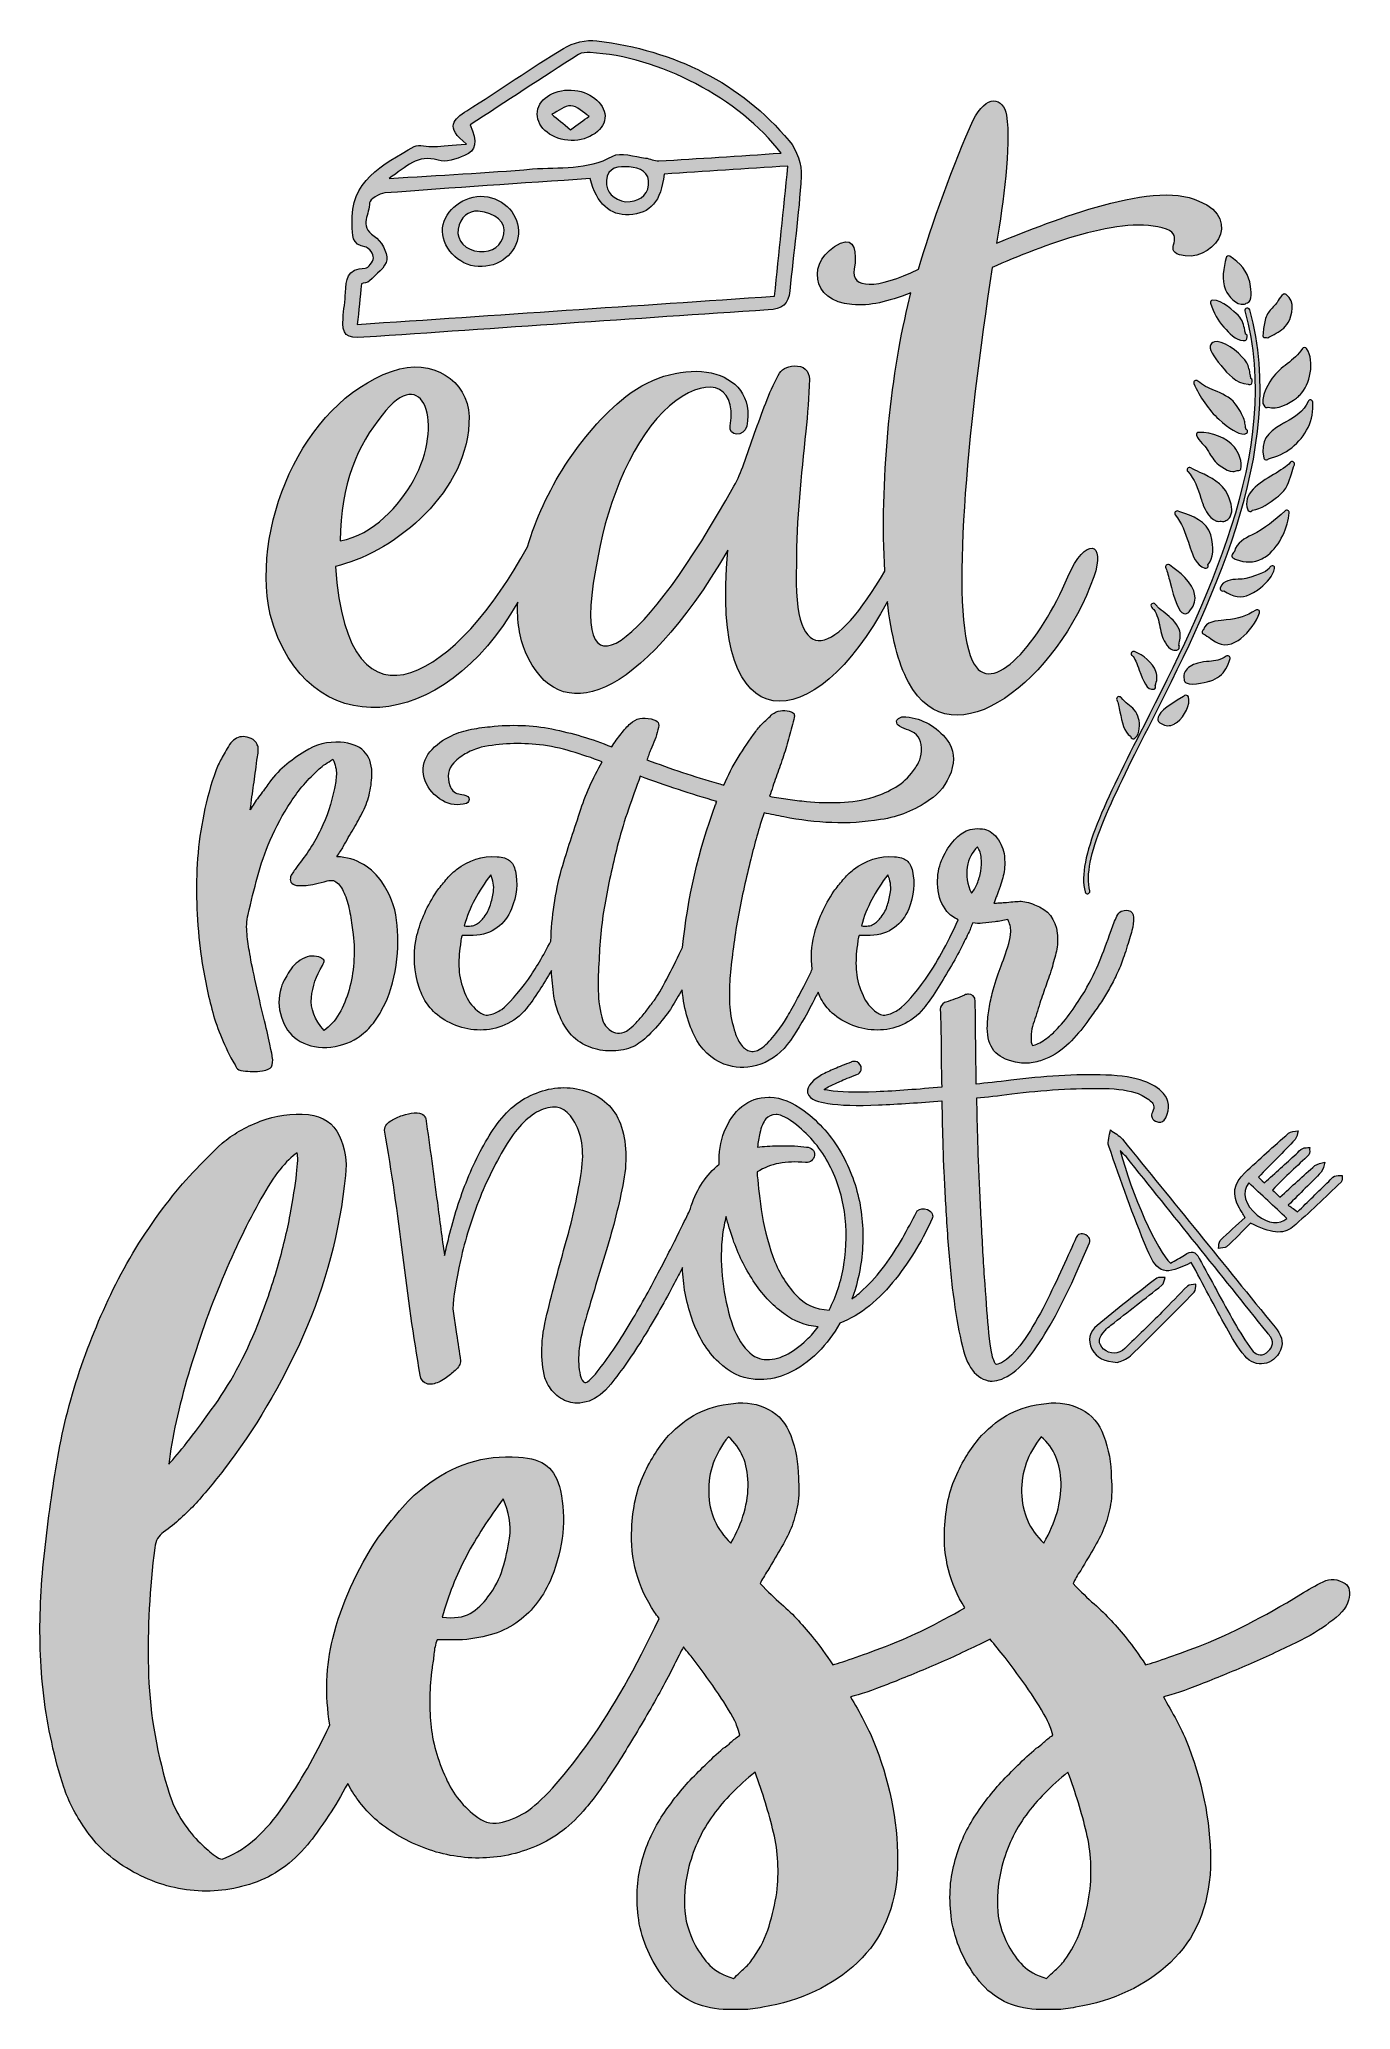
# Model space of a CAD drawing. Header units: inches. Extents: x 1.07 to 4.93, y -5.89 to -0.1.
import ezdxf

# ---------------------------------------------------------------- set-up
doc = ezdxf.new("R2010")
doc.units = ezdxf.units.IN
doc.header["$MEASUREMENT"] = 0
doc.layers.add('Layer 1', color=7, linetype='Continuous')

# ---------------------------------------------------------------- blocks, each defined once
blk = doc.blocks.new('block 2')
at = {"layer": 'Layer 1', "lineweight": 0}
for points, knots in [([(4.9128, -4.6424), (4.8904, -4.6283), (4.8685, -4.6266), (4.8473, -4.6371), (4.8261, -4.6476), (4.8043, -4.6599), (4.7819, -4.6739), (4.6697, -4.7418), (4.5743, -4.7909), (4.4958, -4.8213), (4.4172, -4.8517), (4.3605, -4.8716), (4.3256, -4.881), (4.3056, -4.8506), (4.2875, -4.8254), (4.2714, -4.8055), (4.2551, -4.7857), (4.2396, -4.7675), (4.2246, -4.7511), (4.2097, -4.7348), (4.1928, -4.7184), (4.1741, -4.702), (4.1554, -4.6857), (4.1348, -4.6658), (4.1124, -4.6424), (4.1174, -4.6307), (4.1248, -4.6178), (4.1348, -4.6038), (4.1498, -4.5781), (4.1635, -4.5547), (4.176, -4.5336), (4.1884, -4.5126), (4.1984, -4.4921), (4.2059, -4.4722), (4.2134, -4.4524), (4.219, -4.4313), (4.2227, -4.409), (4.2265, -4.3868), (4.2271, -4.3605), (4.2246, -4.3301), (4.2246, -4.288), (4.2171, -4.2471), (4.2022, -4.2073), (4.1897, -4.1722), (4.1679, -4.1465), (4.1367, -4.1301), (4.1055, -4.1138), (4.0713, -4.1079), (4.0339, -4.1126), (3.9914, -4.1173), (3.9559, -4.1272), (3.9273, -4.1424), (3.8986, -4.1577), (3.8705, -4.1792), (3.8431, -4.2073), (3.8156, -4.2377), (3.7913, -4.2757), (3.7702, -4.3213), (3.749, -4.367), (3.7371, -4.4202), (3.7346, -4.481), (3.73, -4.5649), (3.7499, -4.6424), (3.7941, -4.7137), (3.7108, -4.7613), (3.6379, -4.7973), (3.5757, -4.8213), (3.4972, -4.8517), (3.4404, -4.8716), (3.4055, -4.881), (3.3856, -4.8506), (3.3675, -4.8254), (3.3513, -4.8055), (3.3351, -4.7857), (3.3195, -4.7675), (3.3046, -4.7511), (3.2896, -4.7348), (3.2728, -4.7184), (3.2541, -4.702), (3.2354, -4.6857), (3.2148, -4.6658), (3.1924, -4.6424), (3.1973, -4.6307), (3.2048, -4.6178), (3.2148, -4.6038), (3.2298, -4.5781), (3.2434, -4.5547), (3.2559, -4.5336), (3.2684, -4.5126), (3.2784, -4.4921), (3.2859, -4.4722), (3.2933, -4.4524), (3.299, -4.4313), (3.3027, -4.409), (3.3064, -4.3868), (3.307, -4.3605), (3.3046, -4.3301), (3.3046, -4.288), (3.2971, -4.2471), (3.2821, -4.2073), (3.2696, -4.1722), (3.2478, -4.1465), (3.2167, -4.1301), (3.1855, -4.1138), (3.1512, -4.1079), (3.1138, -4.1126), (3.0714, -4.1173), (3.0359, -4.1272), (3.0072, -4.1424), (2.9785, -4.1577), (2.9505, -4.1792), (2.9231, -4.2073), (2.8956, -4.2377), (2.8713, -4.2757), (2.8501, -4.3213), (2.8289, -4.367), (2.8171, -4.4202), (2.8146, -4.481), (2.8096, -4.5699), (2.832, -4.6517), (2.8819, -4.7266), (2.8851, -4.7315), (2.8897, -4.7376), (2.8952, -4.7446), (2.8254, -4.892), (2.758, -5.0111), (2.6931, -5.102), (2.6195, -5.2049), (2.559, -5.2739), (2.5117, -5.309), (2.4867, -5.3254), (2.4612, -5.337), (2.435, -5.3441), (2.4088, -5.3511), (2.3845, -5.3464), (2.3621, -5.33), (2.3197, -5.2997), (2.2885, -5.2611), (2.2686, -5.2143), (2.2436, -5.1605), (2.2287, -5.1072), (2.2237, -5.0546), (2.2187, -5.002), (2.22, -4.9476), (2.2274, -4.8915), (2.2299, -4.8774), (2.2318, -4.8634), (2.233, -4.8494), (2.2343, -4.8353), (2.2374, -4.8213), (2.2424, -4.8073), (2.2424, -4.8073), (2.3172, -4.8073), (2.3172, -4.8073), (2.3845, -4.8026), (2.4393, -4.7845), (2.4818, -4.7529), (2.5241, -4.7213), (2.5566, -4.6787), (2.579, -4.6248), (2.6139, -4.5359), (2.6226, -4.4506), (2.6052, -4.3687), (2.5977, -4.336), (2.5846, -4.312), (2.5659, -4.2968), (2.5472, -4.2816), (2.5192, -4.2728), (2.4818, -4.2705), (2.3795, -4.2635), (2.2873, -4.2927), (2.205, -4.3582), (2.1775, -4.3792), (2.1532, -4.4026), (2.1321, -4.4283), (2.1109, -4.4541), (2.0903, -4.4798), (2.0704, -4.5055), (2.0055, -4.6038), (1.9606, -4.7032), (1.9357, -4.8038), (1.9157, -4.8846), (1.9129, -4.9694), (1.9266, -5.0578), (1.9228, -5.0661), (1.9192, -5.0743), (1.9152, -5.0827), (1.8765, -5.1634), (1.8316, -5.2394), (1.7805, -5.3107), (1.7294, -5.3821), (1.6726, -5.4295), (1.6103, -5.4528), (1.6053, -5.4528), (1.5966, -5.4482), (1.5842, -5.4388), (1.5716, -5.4295), (1.5567, -5.416), (1.5393, -5.3985), (1.5218, -5.3809), (1.505, -5.3593), (1.4888, -5.3336), (1.4725, -5.3078), (1.4594, -5.2774), (1.4495, -5.2423), (1.4146, -5.1254), (1.3959, -5.0085), (1.3934, -4.8915), (1.3909, -4.7745), (1.3971, -4.6564), (1.4121, -4.5371), (1.4146, -4.5161), (1.4233, -4.5009), (1.4383, -4.4915), (1.4732, -4.4658), (1.505, -4.4371), (1.5337, -4.4055), (1.5623, -4.374), (1.5891, -4.3418), (1.6141, -4.3091), (1.7063, -4.1898), (1.7848, -4.0571), (1.8497, -3.9108), (1.9145, -3.7647), (1.9557, -3.6086), (1.9731, -3.4425), (1.9781, -3.4004), (1.9718, -3.3612), (1.9544, -3.3249), (1.937, -3.2887), (1.907, -3.2682), (1.8647, -3.2635), (1.8148, -3.2589), (1.7674, -3.2653), (1.7225, -3.2828), (1.6777, -3.3004), (1.6403, -3.322), (1.6103, -3.3477), (1.5804, -3.3758), (1.5517, -3.4045), (1.5243, -3.4337), (1.4969, -3.463), (1.4707, -3.4939), (1.4458, -3.5267), (1.3884, -3.6016), (1.3392, -3.6799), (1.298, -3.7617), (1.2569, -3.8436), (1.2214, -3.929), (1.1914, -4.0179), (1.1615, -4.1068), (1.1391, -4.1968), (1.1241, -4.288), (1.1091, -4.3792), (1.0967, -4.4704), (1.0867, -4.5617), (1.0767, -4.6529), (1.073, -4.7441), (1.0755, -4.8353), (1.0779, -4.9265), (1.0892, -5.0178), (1.1091, -5.109), (1.1191, -5.1558), (1.131, -5.1997), (1.1447, -5.2406), (1.1584, -5.2815), (1.1789, -5.3219), (1.2064, -5.3616), (1.2388, -5.4107), (1.2831, -5.4517), (1.3392, -5.4844), (1.3953, -5.5171), (1.4545, -5.537), (1.5168, -5.544), (1.5791, -5.5511), (1.6408, -5.544), (1.702, -5.523), (1.763, -5.502), (1.8161, -5.4645), (1.8609, -5.4107), (1.8783, -5.3897), (1.8996, -5.3605), (1.9245, -5.323), (1.942, -5.2968), (1.9604, -5.2656), (1.9797, -5.2297), (1.9806, -5.2315), (1.9815, -5.2335), (1.9824, -5.2353), (2.0012, -5.2704), (2.0267, -5.3032), (2.0591, -5.3336), (2.099, -5.3686), (2.1457, -5.3967), (2.1994, -5.4178), (2.253, -5.4388), (2.3084, -5.4493), (2.3658, -5.4493), (2.4231, -5.4493), (2.4793, -5.4376), (2.5341, -5.4142), (2.5889, -5.3909), (2.6376, -5.3534), (2.68, -5.302), (2.7074, -5.2692), (2.7367, -5.2283), (2.7679, -5.1792), (2.799, -5.1301), (2.8296, -5.0798), (2.8595, -5.0283), (2.8894, -4.9769), (2.9162, -4.9278), (2.9399, -4.881), (2.9498, -4.8614), (2.9587, -4.8438), (2.9666, -4.8279), (2.975, -4.8382), (2.9835, -4.8487), (2.9923, -4.8599), (3.0159, -4.8903), (3.039, -4.9219), (3.0614, -4.9546), (3.0839, -4.9874), (3.1026, -5.0178), (3.1176, -5.0458), (3.1225, -5.0552), (3.1275, -5.0692), (3.1325, -5.0879), (3.1225, -5.095), (3.1138, -5.102), (3.1063, -5.109), (3.0989, -5.116), (3.0914, -5.1219), (3.0839, -5.1265), (3.0465, -5.1593), (3.0122, -5.1927), (2.981, -5.2265), (2.9498, -5.2605), (2.9218, -5.2973), (2.8969, -5.337), (2.8719, -5.3768), (2.8532, -5.4225), (2.8408, -5.4739), (2.8283, -5.5253), (2.827, -5.5814), (2.837, -5.6423), (2.8495, -5.7054), (2.8763, -5.7621), (2.9175, -5.8124), (2.9586, -5.8627), (3.0141, -5.8902), (3.0839, -5.8949), (3.1038, -5.8949), (3.1232, -5.8949), (3.1419, -5.8949), (3.1606, -5.8949), (3.1799, -5.8925), (3.1998, -5.8879), (3.3121, -5.8691), (3.4049, -5.8253), (3.4785, -5.7563), (3.552, -5.6873), (3.5913, -5.5943), (3.5963, -5.4774), (3.5988, -5.3605), (3.5776, -5.2423), (3.5327, -5.123), (3.5227, -5.0973), (3.5109, -5.0716), (3.4972, -5.0458), (3.4834, -5.0201), (3.4704, -4.9967), (3.4579, -4.9757), (3.4853, -4.9687), (3.5215, -4.9564), (3.5664, -4.9388), (3.6113, -4.9213), (3.658, -4.902), (3.7066, -4.881), (3.7553, -4.8599), (3.8014, -4.8388), (3.845, -4.8178), (3.8532, -4.8138), (3.8609, -4.8099), (3.8684, -4.806), (3.8825, -4.8226), (3.8971, -4.8405), (3.9123, -4.8599), (3.936, -4.8903), (3.959, -4.9219), (3.9815, -4.9546), (4.0039, -4.9874), (4.0226, -5.0178), (4.0376, -5.0458), (4.0426, -5.0552), (4.0475, -5.0692), (4.0526, -5.0879), (4.0426, -5.095), (4.0339, -5.102), (4.0264, -5.109), (4.0189, -5.116), (4.0114, -5.1219), (4.0039, -5.1265), (3.9665, -5.1593), (3.9322, -5.1927), (3.9011, -5.2265), (3.8699, -5.2605), (3.8418, -5.2973), (3.8169, -5.337), (3.792, -5.3768), (3.7733, -5.4225), (3.7608, -5.4739), (3.7483, -5.5253), (3.7471, -5.5814), (3.7571, -5.6423), (3.7695, -5.7054), (3.7964, -5.7621), (3.8375, -5.8124), (3.8786, -5.8627), (3.9341, -5.8902), (4.0039, -5.8949), (4.0239, -5.8949), (4.0432, -5.8949), (4.0619, -5.8949), (4.0806, -5.8949), (4.0999, -5.8925), (4.1199, -5.8879), (4.2321, -5.8691), (4.3249, -5.8253), (4.3985, -5.7563), (4.472, -5.6873), (4.5113, -5.5943), (4.5163, -5.4774), (4.5188, -5.3605), (4.4976, -5.2423), (4.4528, -5.123), (4.4428, -5.0973), (4.4309, -5.0716), (4.4172, -5.0458), (4.4035, -5.0201), (4.3904, -4.9967), (4.378, -4.9757), (4.4054, -4.9687), (4.4415, -4.9564), (4.4864, -4.9388), (4.5313, -4.9213), (4.578, -4.902), (4.6267, -4.881), (4.6753, -4.8599), (4.7214, -4.8388), (4.7651, -4.8178), (4.8087, -4.7967), (4.8417, -4.7769), (4.8642, -4.7581), (4.8966, -4.7371), (4.9159, -4.7149), (4.9221, -4.6915), (4.9283, -4.6681), (4.9252, -4.6517), (4.9128, -4.6424)], [0, 0, 0, 0, 1, 1, 1, 2, 2, 2, 3, 3, 3, 4, 4, 4, 5, 5, 5, 6, 6, 6, 7, 7, 7, 8, 8, 8, 9, 9, 9, 10, 10, 10, 11, 11, 11, 12, 12, 12, 13, 13, 13, 14, 14, 14, 15, 15, 15, 16, 16, 16, 17, 17, 17, 18, 18, 18, 19, 19, 19, 20, 20, 20, 21, 21, 21, 22, 22, 22, 23, 23, 23, 24, 24, 24, 25, 25, 25, 26, 26, 26, 27, 27, 27, 28, 28, 28, 29, 29, 29, 30, 30, 30, 31, 31, 31, 32, 32, 32, 33, 33, 33, 34, 34, 34, 35, 35, 35, 36, 36, 36, 37, 37, 37, 38, 38, 38, 39, 39, 39, 40, 40, 40, 41, 41, 41, 42, 42, 42, 43, 43, 43, 44, 44, 44, 45, 45, 45, 46, 46, 46, 47, 47, 47, 48, 48, 48, 49, 49, 49, 50, 50, 50, 51, 51, 51, 52, 52, 52, 53, 53, 53, 54, 54, 54, 55, 55, 55, 56, 56, 56, 57, 57, 57, 58, 58, 58, 59, 59, 59, 60, 60, 60, 61, 61, 61, 62, 62, 62, 63, 63, 63, 64, 64, 64, 65, 65, 65, 66, 66, 66, 67, 67, 67, 68, 68, 68, 69, 69, 69, 70, 70, 70, 71, 71, 71, 72, 72, 72, 73, 73, 73, 74, 74, 74, 75, 75, 75, 76, 76, 76, 77, 77, 77, 78, 78, 78, 79, 79, 79, 80, 80, 80, 81, 81, 81, 82, 82, 82, 83, 83, 83, 84, 84, 84, 85, 85, 85, 86, 86, 86, 87, 87, 87, 88, 88, 88, 89, 89, 89, 90, 90, 90, 91, 91, 91, 92, 92, 92, 93, 93, 93, 94, 94, 94, 95, 95, 95, 96, 96, 96, 97, 97, 97, 98, 98, 98, 99, 99, 99, 100, 100, 100, 101, 101, 101, 102, 102, 102, 103, 103, 103, 104, 104, 104, 105, 105, 105, 106, 106, 106, 107, 107, 107, 108, 108, 108, 109, 109, 109, 110, 110, 110, 111, 111, 111, 112, 112, 112, 113, 113, 113, 114, 114, 114, 115, 115, 115, 116, 116, 116, 117, 117, 117, 118, 118, 118, 119, 119, 119, 120, 120, 120, 121, 121, 121, 122, 122, 122, 123, 123, 123, 124, 124, 124, 125, 125, 125, 126, 126, 126, 127, 127, 127, 128, 128, 128, 129, 129, 129, 130, 130, 130, 131, 131, 131, 132, 132, 132, 133, 133, 133, 134, 134, 134, 135, 135, 135, 136, 136, 136, 137, 137, 137, 138, 138, 138, 139, 139, 139, 140, 140, 140, 141, 141, 141, 142, 142, 142, 143, 143, 143, 144, 144, 144, 145, 145, 145, 146, 146, 146, 147, 147, 147, 148, 148, 148, 149, 149, 149, 150, 150, 150, 151, 151, 151, 152, 152, 152, 153, 153, 153, 153]), ([(1.5112, -4.0266), (1.5399, -3.9296), (1.5729, -3.8366), (1.6103, -3.7477), (1.6477, -3.6588), (1.6857, -3.5799), (1.7244, -3.5109), (1.763, -3.4419), (1.7986, -3.3969), (1.831, -3.3758), (1.8335, -3.3852), (1.8329, -3.4062), (1.8291, -3.4389), (1.8254, -3.4717), (1.8191, -3.5115), (1.8104, -3.5582), (1.8017, -3.6051), (1.7892, -3.6565), (1.773, -3.7126), (1.7568, -3.7688), (1.7375, -3.8249), (1.7151, -3.881), (1.6777, -3.9746), (1.6321, -4.0582), (1.5785, -4.1319), (1.5249, -4.2056), (1.4832, -4.2588), (1.4532, -4.2915), (1.4632, -4.212), (1.4825, -4.1237), (1.5112, -4.0266)], [0, 0, 0, 0, 1, 1, 1, 2, 2, 2, 3, 3, 3, 4, 4, 4, 5, 5, 5, 6, 6, 6, 7, 7, 7, 8, 8, 8, 9, 9, 9, 10, 10, 10, 10]), ([(3.1063, -4.5231), (3.0639, -4.4833), (3.0421, -4.4336), (3.0409, -4.374), (3.0396, -4.3143), (3.0589, -4.2599), (3.0989, -4.2108), (3.1363, -4.2436), (3.1555, -4.2886), (3.1568, -4.3459), (3.1581, -4.4032), (3.1412, -4.4623), (3.1063, -4.5231)], [0, 0, 0, 0, 1, 1, 1, 2, 2, 2, 3, 3, 3, 4, 4, 4, 4]), ([(4.0264, -4.5231), (3.9839, -4.4833), (3.9622, -4.4336), (3.9609, -4.374), (3.9596, -4.3143), (3.979, -4.2599), (4.0189, -4.2108), (4.0563, -4.2436), (4.0756, -4.2886), (4.0769, -4.3459), (4.0781, -4.4032), (4.0613, -4.4623), (4.0264, -4.5231)], [0, 0, 0, 0, 1, 1, 1, 2, 2, 2, 3, 3, 3, 4, 4, 4, 4]), ([(2.3284, -4.5617), (2.3583, -4.5055), (2.3945, -4.4494), (2.4369, -4.3933), (2.4543, -4.4307), (2.4606, -4.4693), (2.4556, -4.509), (2.4506, -4.5395), (2.4437, -4.5693), (2.435, -4.5985), (2.4263, -4.6278), (2.4119, -4.6552), (2.392, -4.681), (2.377, -4.702), (2.3596, -4.7184), (2.3396, -4.7301), (2.3197, -4.7418), (2.2922, -4.7453), (2.2574, -4.7406), (2.2748, -4.6774), (2.2985, -4.6178), (2.3284, -4.5617)], [0, 0, 0, 0, 1, 1, 1, 2, 2, 2, 3, 3, 3, 4, 4, 4, 5, 5, 5, 6, 6, 6, 7, 7, 7, 7]), ([(3.241, -5.5511), (3.236, -5.5838), (3.2285, -5.6165), (3.2185, -5.6493), (3.2085, -5.682), (3.1936, -5.7125), (3.1737, -5.7405), (3.1662, -5.7522), (3.1574, -5.7627), (3.1475, -5.7721), (3.1375, -5.7814), (3.1263, -5.792), (3.1138, -5.8037), (3.0839, -5.7943), (3.0608, -5.7814), (3.0446, -5.7651), (3.0284, -5.7487), (3.0141, -5.7288), (3.0016, -5.7054), (2.9816, -5.668), (2.971, -5.63), (2.9698, -5.5914), (2.9685, -5.5528), (2.9729, -5.5136), (2.9829, -5.4739), (2.9979, -5.4178), (3.0215, -5.3675), (3.054, -5.323), (3.0863, -5.2786), (3.1275, -5.2365), (3.1774, -5.1967), (3.1998, -5.2576), (3.2179, -5.3166), (3.2316, -5.3739), (3.2453, -5.4312), (3.2485, -5.4902), (3.241, -5.5511)], [0, 0, 0, 0, 1, 1, 1, 2, 2, 2, 3, 3, 3, 4, 4, 4, 5, 5, 5, 6, 6, 6, 7, 7, 7, 8, 8, 8, 9, 9, 9, 10, 10, 10, 11, 11, 11, 12, 12, 12, 12]), ([(4.161, -5.5511), (4.156, -5.5838), (4.1485, -5.6165), (4.1386, -5.6493), (4.1286, -5.682), (4.1136, -5.7125), (4.0937, -5.7405), (4.0862, -5.7522), (4.0775, -5.7627), (4.0675, -5.7721), (4.0575, -5.7814), (4.0463, -5.792), (4.0339, -5.8037), (4.0039, -5.7943), (3.9809, -5.7814), (3.9647, -5.7651), (3.9484, -5.7487), (3.9341, -5.7288), (3.9217, -5.7054), (3.9017, -5.668), (3.8911, -5.63), (3.8899, -5.5914), (3.8886, -5.5528), (3.893, -5.5136), (3.9029, -5.4739), (3.9179, -5.4178), (3.9416, -5.3675), (3.974, -5.323), (4.0064, -5.2786), (4.0475, -5.2365), (4.0974, -5.1967), (4.1199, -5.2576), (4.1379, -5.3166), (4.1517, -5.3739), (4.1653, -5.4312), (4.1685, -5.4902), (4.161, -5.5511)], [0, 0, 0, 0, 1, 1, 1, 2, 2, 2, 3, 3, 3, 4, 4, 4, 5, 5, 5, 6, 6, 6, 7, 7, 7, 8, 8, 8, 9, 9, 9, 10, 10, 10, 11, 11, 11, 12, 12, 12, 12])]:
    blk.add_open_spline(points, degree=3, knots=knots, dxfattribs=at)
blk = doc.blocks.new('block 3')
at = {"layer": 'Layer 1', "lineweight": 0}
for points, knots in [([(2.3118, -2.7554), (2.3123, -2.7493), (2.3137, -2.7433), (2.3158, -2.7372), (2.3158, -2.7372), (2.3482, -2.7372), (2.3482, -2.7372), (2.3773, -2.7352), (2.401, -2.7273), (2.4193, -2.7137), (2.4376, -2.7001), (2.4517, -2.6816), (2.4614, -2.6583), (2.4765, -2.6199), (2.4802, -2.583), (2.4727, -2.5476), (2.4695, -2.5334), (2.4638, -2.5231), (2.4557, -2.5165), (2.4476, -2.5099), (2.4355, -2.5061), (2.4193, -2.5051), (2.3751, -2.5021), (2.3352, -2.5147), (2.2997, -2.543), (2.2878, -2.5522), (2.2773, -2.5623), (2.2681, -2.5734), (2.259, -2.5845), (2.2501, -2.5956), (2.2414, -2.6068), (2.2134, -2.6492), (2.194, -2.6922), (2.1832, -2.7357), (2.1724, -2.7792), (2.173, -2.8252), (2.1848, -2.8738), (2.1891, -2.8909), (2.1953, -2.9071), (2.2034, -2.9223), (2.2115, -2.9375), (2.2226, -2.9517), (2.2366, -2.9648), (2.2538, -2.9799), (2.274, -2.9921), (2.2972, -3.0012), (2.3204, -3.0103), (2.3444, -3.0148), (2.3692, -3.0148), (2.394, -3.0148), (2.4182, -3.0098), (2.442, -2.9997), (2.4657, -2.9896), (2.4867, -2.9734), (2.505, -2.9511), (2.5169, -2.937), (2.5296, -2.9193), (2.543, -2.898), (2.555, -2.8791), (2.5667, -2.8597), (2.5783, -2.84), (2.5799, -2.8648), (2.5822, -2.8897), (2.5859, -2.9147), (2.588, -2.9299), (2.5923, -2.9461), (2.5988, -2.9632), (2.6053, -2.9805), (2.6128, -2.9956), (2.6215, -3.0088), (2.6344, -3.029), (2.6506, -3.0444), (2.67, -3.055), (2.6894, -3.0657), (2.7093, -3.0722), (2.7298, -3.0748), (2.7503, -3.0773), (2.7705, -3.0765), (2.7905, -3.0725), (2.8104, -3.0684), (2.8274, -3.0609), (2.8414, -3.0497), (2.8565, -3.0386), (2.8729, -3.0227), (2.8907, -3.0019), (2.9085, -2.9812), (2.9223, -2.9632), (2.932, -2.9481), (2.9373, -2.94), (2.9425, -2.9314), (2.9473, -2.9223), (2.9522, -2.9132), (2.9573, -2.9046), (2.9627, -2.8965), (2.9692, -2.9572), (2.9837, -3.0068), (3.0064, -3.0452), (3.029, -3.0836), (3.0603, -3.1084), (3.1001, -3.1195), (3.1282, -3.1286), (3.1594, -3.1271), (3.1939, -3.1149), (3.2284, -3.1028), (3.2576, -3.0795), (3.2813, -3.0452), (3.305, -3.0098), (3.3266, -2.9734), (3.346, -2.9359), (3.3517, -2.9248), (3.3572, -2.914), (3.3624, -2.9034), (3.365, -2.9098), (3.3678, -2.9162), (3.371, -2.9223), (3.3791, -2.9375), (3.3902, -2.9517), (3.4042, -2.9648), (3.4214, -2.9799), (3.4416, -2.9921), (3.4648, -3.0012), (3.488, -3.0103), (3.512, -3.0148), (3.5368, -3.0148), (3.5616, -3.0148), (3.5858, -3.0098), (3.6096, -2.9997), (3.6333, -2.9896), (3.6543, -2.9734), (3.6726, -2.9511), (3.6845, -2.937), (3.6971, -2.9193), (3.7106, -2.898), (3.7241, -2.8768), (3.7373, -2.855), (3.7503, -2.8328), (3.7632, -2.8106), (3.7748, -2.7893), (3.785, -2.7691), (3.7953, -2.7489), (3.8031, -2.7332), (3.8085, -2.7221), (3.8095, -2.718), (3.8114, -2.7132), (3.8141, -2.7076), (3.8153, -2.7052), (3.8163, -2.7026), (3.8172, -2.7), (3.8268, -2.7012), (3.8365, -2.7016), (3.8465, -2.7008), (3.8588, -2.6998), (3.871, -2.6983), (3.8829, -2.6962), (3.8893, -2.6962), (3.8955, -2.6955), (3.9015, -2.694), (3.9074, -2.6925), (3.9136, -2.6912), (3.9201, -2.6902), (3.9265, -2.7013), (3.9295, -2.713), (3.929, -2.7251), (3.9284, -2.7372), (3.9265, -2.7489), (3.9233, -2.76), (3.9146, -2.7883), (3.9063, -2.8128), (3.8982, -2.8335), (3.8901, -2.8543), (3.8823, -2.8788), (3.8748, -2.9071), (3.8704, -2.9243), (3.8669, -2.9413), (3.8643, -2.9579), (3.8616, -2.9746), (3.8602, -2.9916), (3.8602, -3.0088), (3.8602, -3.0371), (3.8667, -3.0593), (3.8796, -3.0755), (3.8926, -3.0917), (3.9136, -3.1028), (3.9427, -3.1089), (3.9589, -3.1129), (3.9745, -3.1137), (3.9896, -3.1112), (4.0047, -3.1086), (4.0187, -3.1048), (4.0316, -3.0998), (4.0575, -3.0887), (4.0804, -3.0732), (4.1004, -3.0535), (4.1203, -3.0338), (4.1378, -3.0133), (4.1529, -2.9921), (4.1637, -2.9769), (4.1737, -2.963), (4.1828, -2.9504), (4.192, -2.9377), (4.2004, -2.9251), (4.2079, -2.9124), (4.2154, -2.8998), (4.2227, -2.8866), (4.2298, -2.873), (4.2367, -2.8593), (4.244, -2.8439), (4.2516, -2.8267), (4.257, -2.8126), (4.2629, -2.7954), (4.2694, -2.7751), (4.2758, -2.7549), (4.2812, -2.7372), (4.2855, -2.7221), (4.2888, -2.7089), (4.2904, -2.6962), (4.2904, -2.6841), (4.2904, -2.672), (4.285, -2.6649), (4.2742, -2.6629), (4.258, -2.6609), (4.247, -2.6664), (4.2411, -2.6796), (4.2351, -2.6927), (4.2295, -2.7069), (4.2241, -2.7221), (4.2122, -2.7564), (4.2009, -2.7868), (4.1901, -2.8131), (4.1793, -2.8394), (4.1648, -2.8687), (4.1465, -2.901), (4.1346, -2.9203), (4.1214, -2.9403), (4.1068, -2.961), (4.0923, -2.9817), (4.0769, -3.0002), (4.0607, -3.0163), (4.0532, -3.0244), (4.0427, -3.0333), (4.0292, -3.0429), (4.0157, -3.0525), (4.0036, -3.0583), (3.9928, -3.0603), (3.9896, -3.0553), (3.9882, -3.0469), (3.9888, -3.0353), (3.9893, -3.0237), (3.9907, -3.0133), (3.9928, -3.0042), (3.9961, -2.9941), (3.9993, -2.9843), (4.0025, -2.9746), (4.0058, -2.965), (4.009, -2.9547), (4.0122, -2.9435), (4.0187, -2.9233), (4.0249, -2.9051), (4.0308, -2.8889), (4.0367, -2.8728), (4.043, -2.8546), (4.0494, -2.8343), (4.0548, -2.8161), (4.0594, -2.7989), (4.0632, -2.7827), (4.0669, -2.7666), (4.0678, -2.7489), (4.0656, -2.7296), (4.0613, -2.6892), (4.0392, -2.6614), (3.9993, -2.6462), (3.982, -2.6391), (3.9675, -2.6358), (3.9556, -2.6363), (3.9438, -2.6369), (3.9287, -2.6381), (3.9103, -2.6401), (3.9049, -2.6401), (3.8998, -2.6404), (3.895, -2.6409), (3.8901, -2.6414), (3.885, -2.6416), (3.8796, -2.6416), (3.8818, -2.6366), (3.8834, -2.6323), (3.8845, -2.6288), (3.8855, -2.6252), (3.8872, -2.6214), (3.8893, -2.6174), (3.8936, -2.6052), (3.8971, -2.5949), (3.8998, -2.5863), (3.9025, -2.5777), (3.9049, -2.5693), (3.9071, -2.5612), (3.9093, -2.5532), (3.9106, -2.5448), (3.9112, -2.5362), (3.9117, -2.5276), (3.9114, -2.5168), (3.9103, -2.5036), (3.9082, -2.4834), (3.9009, -2.4654), (3.8885, -2.4497), (3.8761, -2.4341), (3.8618, -2.4252), (3.8457, -2.4232), (3.8241, -2.4212), (3.8066, -2.424), (3.7931, -2.4315), (3.7796, -2.4391), (3.7664, -2.451), (3.7535, -2.4672), (3.7405, -2.4844), (3.7303, -2.5033), (3.7228, -2.5241), (3.7152, -2.5448), (3.7125, -2.5683), (3.7147, -2.5946), (3.7168, -2.623), (3.7257, -2.6467), (3.7414, -2.6659), (3.7501, -2.6767), (3.7615, -2.6847), (3.7748, -2.6904), (3.7414, -2.7632), (3.7092, -2.8214), (3.6783, -2.8647), (3.6465, -2.9092), (3.6203, -2.939), (3.5999, -2.9541), (3.5891, -2.9612), (3.578, -2.9663), (3.5667, -2.9693), (3.5554, -2.9724), (3.5449, -2.9703), (3.5352, -2.9632), (3.5168, -2.9501), (3.5034, -2.9334), (3.4947, -2.9132), (3.484, -2.8899), (3.4775, -2.8669), (3.4753, -2.8442), (3.4732, -2.8214), (3.4737, -2.7979), (3.4769, -2.7736), (3.478, -2.7676), (3.4788, -2.7615), (3.4794, -2.7554), (3.4799, -2.7493), (3.4812, -2.7433), (3.4834, -2.7372), (3.4834, -2.7372), (3.5158, -2.7372), (3.5158, -2.7372), (3.5449, -2.7352), (3.5686, -2.7273), (3.5869, -2.7137), (3.6052, -2.7001), (3.6193, -2.6816), (3.629, -2.6583), (3.6441, -2.6199), (3.6478, -2.583), (3.6403, -2.5476), (3.6371, -2.5334), (3.6314, -2.5231), (3.6233, -2.5165), (3.6152, -2.5099), (3.6031, -2.5061), (3.5869, -2.5051), (3.5427, -2.5021), (3.5028, -2.5147), (3.4672, -2.543), (3.4554, -2.5522), (3.4449, -2.5623), (3.4357, -2.5734), (3.4265, -2.5845), (3.4176, -2.5956), (3.409, -2.6068), (3.381, -2.6492), (3.3616, -2.6922), (3.3508, -2.7357), (3.3429, -2.7677), (3.3411, -2.8011), (3.3455, -2.8359), (3.3406, -2.8464), (3.3357, -2.857), (3.3306, -2.8669), (3.3031, -2.921), (3.2818, -2.9602), (3.2667, -2.9845), (3.2581, -2.9987), (3.247, -3.0141), (3.2336, -3.0308), (3.2201, -3.0475), (3.2069, -3.0603), (3.1939, -3.0695), (3.181, -3.0775), (3.1697, -3.0798), (3.16, -3.0763), (3.1503, -3.0727), (3.1419, -3.0659), (3.1349, -3.0558), (3.1279, -3.0457), (3.1225, -3.0346), (3.1187, -3.0224), (3.115, -3.0103), (3.112, -3.0002), (3.1099, -2.9921), (3.1044, -2.9688), (3.1018, -2.9446), (3.1018, -2.9193), (3.1018, -2.894), (3.1028, -2.8692), (3.105, -2.8449), (3.1104, -2.7883), (3.1182, -2.7324), (3.1284, -2.6773), (3.1387, -2.6222), (3.1508, -2.5673), (3.1648, -2.5127), (3.1756, -2.4672), (3.1885, -2.4217), (3.2036, -2.3762), (3.2134, -2.3782), (3.2231, -2.3802), (3.2328, -2.3822), (3.2425, -2.3843), (3.2522, -2.3863), (3.2619, -2.3883), (3.3093, -2.3974), (3.3565, -2.403), (3.4034, -2.405), (3.4503, -2.407), (3.498, -2.404), (3.5465, -2.3959), (3.6004, -2.3878), (3.6484, -2.3686), (3.6904, -2.3382), (3.7195, -2.319), (3.7406, -2.2917), (3.7535, -2.2563), (3.7654, -2.2209), (3.7616, -2.1896), (3.7422, -2.1623), (3.7109, -2.1218), (3.6705, -2.0991), (3.6209, -2.094), (3.6187, -2.094), (3.6158, -2.094), (3.612, -2.094), (3.6082, -2.094), (3.6052, -2.095), (3.6031, -2.097), (3.5977, -2.0991), (3.5945, -2.1021), (3.5934, -2.1061), (3.5934, -2.1132), (3.5961, -2.1183), (3.6015, -2.1213), (3.6112, -2.1264), (3.6203, -2.1304), (3.629, -2.1334), (3.6538, -2.1415), (3.6662, -2.1587), (3.6662, -2.185), (3.6672, -2.1982), (3.6656, -2.21), (3.6613, -2.2207), (3.657, -2.2313), (3.6511, -2.2417), (3.6435, -2.2518), (3.6284, -2.272), (3.6109, -2.2882), (3.591, -2.3003), (3.571, -2.3125), (3.5497, -2.3221), (3.5271, -2.3291), (3.4937, -2.3393), (3.4605, -2.3448), (3.4276, -2.3458), (3.3947, -2.3468), (3.3616, -2.3458), (3.3282, -2.3428), (3.3098, -2.3408), (3.2918, -2.3385), (3.274, -2.336), (3.2562, -2.3334), (3.2381, -2.3306), (3.2198, -2.3276), (3.2263, -2.3084), (3.2328, -2.2897), (3.2392, -2.2715), (3.2457, -2.2533), (3.2522, -2.2346), (3.2586, -2.2154), (3.2651, -2.1972), (3.2708, -2.1785), (3.2756, -2.1592), (3.2805, -2.14), (3.2856, -2.1208), (3.291, -2.1016), (3.2931, -2.0935), (3.2934, -2.0879), (3.2918, -2.0849), (3.2902, -2.0818), (3.2856, -2.0794), (3.278, -2.0773), (3.2597, -2.0723), (3.243, -2.0753), (3.2279, -2.0864), (3.2193, -2.0945), (3.2107, -2.1026), (3.202, -2.1107), (3.1934, -2.1188), (3.1859, -2.1274), (3.1794, -2.1365), (3.1611, -2.1618), (3.1438, -2.1873), (3.1276, -2.2131), (3.1115, -2.2389), (3.0974, -2.2659), (3.0856, -2.2943), (3.0813, -2.2933), (3.0759, -2.2917), (3.0694, -2.2897), (3.0338, -2.2796), (2.9985, -2.2687), (2.9635, -2.2571), (2.9284, -2.2455), (2.8937, -2.2331), (2.8592, -2.2199), (2.8613, -2.2149), (2.8632, -2.2098), (2.8648, -2.2047), (2.8665, -2.1997), (2.8683, -2.1946), (2.8705, -2.1896), (2.8748, -2.1805), (2.8788, -2.1711), (2.8826, -2.1615), (2.8864, -2.1519), (2.8894, -2.142), (2.8915, -2.1319), (2.8948, -2.1218), (2.895, -2.1147), (2.8923, -2.1107), (2.8896, -2.1066), (2.8829, -2.1031), (2.8721, -2.1001), (2.8473, -2.094), (2.8268, -2.0986), (2.8107, -2.1137), (2.802, -2.1218), (2.7929, -2.1319), (2.7832, -2.1441), (2.7735, -2.1562), (2.7643, -2.1689), (2.7557, -2.182), (2.6975, -2.1587), (2.639, -2.1413), (2.5802, -2.1296), (2.5215, -2.118), (2.4608, -2.1157), (2.3983, -2.1228), (2.3767, -2.1249), (2.356, -2.1279), (2.336, -2.1319), (2.3161, -2.136), (2.2964, -2.1431), (2.277, -2.1532), (2.2511, -2.1663), (2.2306, -2.1835), (2.2155, -2.2047), (2.2015, -2.225), (2.1978, -2.2477), (2.2042, -2.273), (2.2118, -2.2983), (2.2269, -2.3188), (2.2495, -2.3345), (2.2721, -2.3502), (2.2953, -2.3554), (2.319, -2.3504), (2.3266, -2.3504), (2.332, -2.3479), (2.3352, -2.3428), (2.3385, -2.3337), (2.3358, -2.3279), (2.3271, -2.3254), (2.3185, -2.3228), (2.3115, -2.3211), (2.3061, -2.32), (2.2986, -2.319), (2.2929, -2.3162), (2.2891, -2.3117), (2.2854, -2.3071), (2.2824, -2.3018), (2.2802, -2.2958), (2.2705, -2.2695), (2.2743, -2.2472), (2.2915, -2.229), (2.3034, -2.2169), (2.3161, -2.2073), (2.3295, -2.2002), (2.343, -2.1931), (2.3573, -2.1876), (2.3724, -2.1835), (2.4005, -2.1774), (2.4288, -2.1739), (2.4573, -2.1729), (2.4859, -2.1719), (2.5147, -2.1729), (2.5438, -2.1759), (2.5751, -2.18), (2.6061, -2.1865), (2.6368, -2.1956), (2.6675, -2.2047), (2.698, -2.2149), (2.7282, -2.226), (2.7001, -2.2745), (2.6781, -2.3241), (2.6619, -2.3746), (2.6522, -2.405), (2.643, -2.4331), (2.6344, -2.4588), (2.6257, -2.4846), (2.6171, -2.5122), (2.6085, -2.5415), (2.5895, -2.6117), (2.5792, -2.6822), (2.5769, -2.753), (2.5542, -2.7973), (2.5321, -2.8346), (2.5107, -2.8647), (2.4789, -2.9092), (2.4527, -2.939), (2.4323, -2.9541), (2.4215, -2.9612), (2.4104, -2.9663), (2.3991, -2.9693), (2.3878, -2.9724), (2.3773, -2.9703), (2.3676, -2.9632), (2.3492, -2.9501), (2.3358, -2.9334), (2.3271, -2.9132), (2.3164, -2.8899), (2.3099, -2.8669), (2.3077, -2.8442), (2.3056, -2.8214), (2.3061, -2.7979), (2.3094, -2.7736), (2.3104, -2.7676), (2.3112, -2.7615), (2.3118, -2.7554)], [0, 0, 0, 0, 1, 1, 1, 2, 2, 2, 3, 3, 3, 4, 4, 4, 5, 5, 5, 6, 6, 6, 7, 7, 7, 8, 8, 8, 9, 9, 9, 10, 10, 10, 11, 11, 11, 12, 12, 12, 13, 13, 13, 14, 14, 14, 15, 15, 15, 16, 16, 16, 17, 17, 17, 18, 18, 18, 19, 19, 19, 20, 20, 20, 21, 21, 21, 22, 22, 22, 23, 23, 23, 24, 24, 24, 25, 25, 25, 26, 26, 26, 27, 27, 27, 28, 28, 28, 29, 29, 29, 30, 30, 30, 31, 31, 31, 32, 32, 32, 33, 33, 33, 34, 34, 34, 35, 35, 35, 36, 36, 36, 37, 37, 37, 38, 38, 38, 39, 39, 39, 40, 40, 40, 41, 41, 41, 42, 42, 42, 43, 43, 43, 44, 44, 44, 45, 45, 45, 46, 46, 46, 47, 47, 47, 48, 48, 48, 49, 49, 49, 50, 50, 50, 51, 51, 51, 52, 52, 52, 53, 53, 53, 54, 54, 54, 55, 55, 55, 56, 56, 56, 57, 57, 57, 58, 58, 58, 59, 59, 59, 60, 60, 60, 61, 61, 61, 62, 62, 62, 63, 63, 63, 64, 64, 64, 65, 65, 65, 66, 66, 66, 67, 67, 67, 68, 68, 68, 69, 69, 69, 70, 70, 70, 71, 71, 71, 72, 72, 72, 73, 73, 73, 74, 74, 74, 75, 75, 75, 76, 76, 76, 77, 77, 77, 78, 78, 78, 79, 79, 79, 80, 80, 80, 81, 81, 81, 82, 82, 82, 83, 83, 83, 84, 84, 84, 85, 85, 85, 86, 86, 86, 87, 87, 87, 88, 88, 88, 89, 89, 89, 90, 90, 90, 91, 91, 91, 92, 92, 92, 93, 93, 93, 94, 94, 94, 95, 95, 95, 96, 96, 96, 97, 97, 97, 98, 98, 98, 99, 99, 99, 100, 100, 100, 101, 101, 101, 102, 102, 102, 103, 103, 103, 104, 104, 104, 105, 105, 105, 106, 106, 106, 107, 107, 107, 108, 108, 108, 109, 109, 109, 110, 110, 110, 111, 111, 111, 112, 112, 112, 113, 113, 113, 114, 114, 114, 115, 115, 115, 116, 116, 116, 117, 117, 117, 118, 118, 118, 119, 119, 119, 120, 120, 120, 121, 121, 121, 122, 122, 122, 123, 123, 123, 124, 124, 124, 125, 125, 125, 126, 126, 126, 127, 127, 127, 128, 128, 128, 129, 129, 129, 130, 130, 130, 131, 131, 131, 132, 132, 132, 133, 133, 133, 134, 134, 134, 135, 135, 135, 136, 136, 136, 137, 137, 137, 138, 138, 138, 139, 139, 139, 140, 140, 140, 141, 141, 141, 142, 142, 142, 143, 143, 143, 144, 144, 144, 145, 145, 145, 146, 146, 146, 147, 147, 147, 148, 148, 148, 149, 149, 149, 150, 150, 150, 151, 151, 151, 152, 152, 152, 153, 153, 153, 154, 154, 154, 155, 155, 155, 156, 156, 156, 157, 157, 157, 158, 158, 158, 159, 159, 159, 160, 160, 160, 161, 161, 161, 162, 162, 162, 163, 163, 163, 164, 164, 164, 165, 165, 165, 166, 166, 166, 167, 167, 167, 168, 168, 168, 169, 169, 169, 170, 170, 170, 171, 171, 171, 172, 172, 172, 173, 173, 173, 174, 174, 174, 175, 175, 175, 176, 176, 176, 177, 177, 177, 178, 178, 178, 179, 179, 179, 180, 180, 180, 181, 181, 181, 182, 182, 182, 183, 183, 183, 184, 184, 184, 185, 185, 185, 186, 186, 186, 187, 187, 187, 188, 188, 188, 189, 189, 189, 190, 190, 190, 191, 191, 191, 192, 192, 192, 193, 193, 193, 194, 194, 194, 195, 195, 195, 196, 196, 196, 197, 197, 197, 198, 198, 198, 199, 199, 199, 200, 200, 200, 201, 201, 201, 202, 202, 202, 203, 203, 203, 204, 204, 204, 205, 205, 205, 206, 206, 206, 207, 207, 207, 208, 208, 208, 209, 209, 209, 210, 210, 210, 211, 211, 211, 212, 212, 212, 213, 213, 213, 214, 214, 214, 215, 215, 215, 216, 216, 216, 217, 217, 217, 218, 218, 218, 218]), ([(2.7185, -2.8085), (2.7206, -2.7499), (2.7268, -2.6922), (2.7371, -2.6356), (2.7473, -2.579), (2.76, -2.5218), (2.7751, -2.4642), (2.7837, -2.4308), (2.7937, -2.3979), (2.805, -2.3655), (2.8163, -2.3332), (2.8279, -2.3008), (2.8398, -2.2685), (2.8775, -2.2826), (2.915, -2.2958), (2.9522, -2.3079), (2.9894, -2.32), (3.0268, -2.3317), (3.0646, -2.3428), (3.0635, -2.3448), (3.063, -2.3463), (3.063, -2.3474), (3.063, -2.3484), (3.0624, -2.3499), (3.0613, -2.3519), (3.0107, -2.4884), (2.9783, -2.6285), (2.9643, -2.7721), (2.9514, -2.7984), (2.9376, -2.826), (2.9231, -2.8548), (2.9085, -2.8836), (2.8953, -2.9066), (2.8834, -2.9238), (2.878, -2.9309), (2.8718, -2.9392), (2.8648, -2.9489), (2.8578, -2.9585), (2.8503, -2.9678), (2.8422, -2.9769), (2.8341, -2.986), (2.8263, -2.9944), (2.8188, -3.0019), (2.8112, -3.0095), (2.8047, -3.0148), (2.7994, -3.0179), (2.7897, -3.0229), (2.7808, -3.0249), (2.7727, -3.0239), (2.7646, -3.0229), (2.7578, -3.0204), (2.7524, -3.0163), (2.747, -3.0123), (2.7422, -3.0075), (2.7379, -3.0019), (2.7336, -2.9964), (2.7309, -2.9916), (2.7298, -2.9875), (2.7212, -2.9582), (2.7166, -2.9286), (2.7161, -2.8988), (2.7155, -2.8689), (2.7163, -2.8389), (2.7185, -2.8085)], [0, 0, 0, 0, 1, 1, 1, 2, 2, 2, 3, 3, 3, 4, 4, 4, 5, 5, 5, 6, 6, 6, 7, 7, 7, 8, 8, 8, 9, 9, 9, 10, 10, 10, 11, 11, 11, 12, 12, 12, 13, 13, 13, 14, 14, 14, 15, 15, 15, 16, 16, 16, 17, 17, 17, 18, 18, 18, 19, 19, 19, 20, 20, 20, 21, 21, 21, 21]), ([(3.8012, -2.5354), (3.805, -2.5112), (3.8149, -2.4914), (3.8311, -2.4763), (3.8376, -2.4854), (3.8413, -2.4963), (3.8424, -2.5089), (3.8435, -2.5216), (3.843, -2.5345), (3.8408, -2.5476), (3.8386, -2.5607), (3.8351, -2.5731), (3.8303, -2.5848), (3.8254, -2.5964), (3.8198, -2.6058), (3.8133, -2.6128), (3.8014, -2.5855), (3.7974, -2.5597), (3.8012, -2.5354)], [0, 0, 0, 0, 1, 1, 1, 2, 2, 2, 3, 3, 3, 4, 4, 4, 5, 5, 5, 6, 6, 6, 6]), ([(2.353, -2.631), (2.366, -2.6068), (2.3816, -2.5825), (2.3999, -2.5582), (2.4075, -2.5744), (2.4102, -2.5911), (2.408, -2.6083), (2.4058, -2.6214), (2.4029, -2.6343), (2.3991, -2.647), (2.3953, -2.6596), (2.3891, -2.6715), (2.3805, -2.6826), (2.374, -2.6917), (2.3665, -2.6988), (2.3579, -2.7038), (2.3492, -2.7089), (2.3374, -2.7104), (2.3223, -2.7084), (2.3298, -2.6811), (2.3401, -2.6553), (2.353, -2.631)], [0, 0, 0, 0, 1, 1, 1, 2, 2, 2, 3, 3, 3, 4, 4, 4, 5, 5, 5, 6, 6, 6, 7, 7, 7, 7]), ([(3.5206, -2.631), (3.5336, -2.6068), (3.5492, -2.5825), (3.5675, -2.5582), (3.575, -2.5744), (3.5777, -2.5911), (3.5756, -2.6083), (3.5734, -2.6214), (3.5705, -2.6343), (3.5667, -2.647), (3.5629, -2.6596), (3.5567, -2.6715), (3.5481, -2.6826), (3.5416, -2.6917), (3.5341, -2.6988), (3.5255, -2.7038), (3.5168, -2.7089), (3.505, -2.7104), (3.4899, -2.7084), (3.4974, -2.6811), (3.5077, -2.6553), (3.5206, -2.631)], [0, 0, 0, 0, 1, 1, 1, 2, 2, 2, 3, 3, 3, 4, 4, 4, 5, 5, 5, 6, 6, 6, 7, 7, 7, 7])]:
    blk.add_open_spline(points, degree=3, knots=knots, dxfattribs=at)
blk = doc.blocks.new('block 4')
at = {"layer": 'Layer 1', "lineweight": 0}
for points, knots in [([(2.622, -3.636), (2.6018, -3.7084), (2.5827, -3.7806), (2.5652, -3.8506), (2.5472, -3.9228), (2.5453, -3.9853), (2.5596, -4.0369), (2.564, -4.0516), (2.5724, -4.0659), (2.5845, -4.0793), (2.597, -4.0932), (2.6122, -4.103), (2.6295, -4.1084), (2.6372, -4.1108), (2.6453, -4.112), (2.6537, -4.112), (2.665, -4.112), (2.677, -4.1098), (2.6895, -4.1055), (2.711, -4.0981), (2.7319, -4.0817), (2.7534, -4.0555), (2.7847, -4.017), (2.8173, -3.9701), (2.8505, -3.9161), (2.8836, -3.8622), (2.9137, -3.8095), (2.9397, -3.7597), (2.9482, -3.7435), (2.9561, -3.7281), (2.9637, -3.7132), (2.9655, -3.7639), (2.9746, -3.8138), (2.9911, -3.8617), (3.0098, -3.916), (3.0366, -3.9598), (3.0707, -3.9917), (3.1022, -4.0213), (3.1363, -4.038), (3.1722, -4.0416), (3.179, -4.0422), (3.1857, -4.0426), (3.1923, -4.0426), (3.2204, -4.0426), (3.2479, -4.0365), (3.2741, -4.0246), (3.3057, -4.0102), (3.3353, -3.9893), (3.3622, -3.9624), (3.3876, -3.937), (3.4092, -3.9081), (3.4266, -3.8766), (3.4571, -3.8648), (3.4863, -3.8475), (3.5135, -3.8252), (3.5417, -3.8021), (3.5675, -3.7757), (3.5904, -3.7468), (3.6131, -3.7182), (3.6338, -3.688), (3.6521, -3.657), (3.6703, -3.6261), (3.6858, -3.5963), (3.6976, -3.5692), (3.6999, -3.5647), (3.7002, -3.5598), (3.6985, -3.5553), (3.6964, -3.5499), (3.6916, -3.5457), (3.684, -3.5427), (3.6725, -3.5381), (3.6617, -3.5397), (3.6543, -3.5467), (3.6543, -3.5467), (3.6515, -3.5505), (3.6515, -3.5505), (3.6393, -3.5748), (3.6256, -3.6007), (3.6104, -3.6274), (3.5955, -3.654), (3.5779, -3.6808), (3.5584, -3.7071), (3.5391, -3.7331), (3.5179, -3.757), (3.4955, -3.778), (3.4846, -3.7882), (3.4734, -3.7974), (3.4619, -3.8056), (3.4753, -3.7701), (3.4847, -3.7321), (3.4898, -3.692), (3.4968, -3.6369), (3.4955, -3.5819), (3.4859, -3.5284), (3.4761, -3.4747), (3.4574, -3.4232), (3.4302, -3.3754), (3.4027, -3.3273), (3.3663, -3.286), (3.3219, -3.2526), (3.2869, -3.2267), (3.2533, -3.2131), (3.2219, -3.2122), (3.2219, -3.2122), (3.2176, -3.2122), (3.2176, -3.2122), (3.1874, -3.2122), (3.1608, -3.2214), (3.1386, -3.2397), (3.1162, -3.2581), (3.0987, -3.2832), (3.0868, -3.3142), (3.0757, -3.3429), (3.0706, -3.375), (3.0715, -3.4096), (3.0344, -3.4399), (3.0069, -3.4808), (2.9898, -3.5315), (2.9881, -3.5365), (2.9866, -3.5416), (2.985, -3.5467), (2.9795, -3.5573), (2.9695, -3.5776), (2.9546, -3.6076), (2.9362, -3.6448), (2.914, -3.6884), (2.8879, -3.7383), (2.862, -3.7879), (2.8327, -3.8395), (2.8011, -3.8917), (2.7697, -3.9434), (2.7383, -3.9887), (2.7077, -4.0264), (2.6878, -4.0508), (2.6786, -4.0514), (2.677, -4.0512), (2.6705, -4.0494), (2.6659, -4.0422), (2.6632, -4.0297), (2.6541, -3.9886), (2.6584, -3.9368), (2.6761, -3.8757), (2.6945, -3.8121), (2.7143, -3.7458), (2.7357, -3.6767), (2.757, -3.6075), (2.7747, -3.5386), (2.7884, -3.4721), (2.8024, -3.4034), (2.8002, -3.3426), (2.7818, -3.2907), (2.7627, -3.243), (2.7281, -3.2106), (2.679, -3.1946), (2.6309, -3.1788), (2.5813, -3.181), (2.5342, -3.2002), (2.4866, -3.2177), (2.4458, -3.2509), (2.4131, -3.2989), (2.3816, -3.3451), (2.3542, -3.397), (2.3316, -3.4531), (2.3091, -3.509), (2.2908, -3.5662), (2.2772, -3.6229), (2.2725, -3.6424), (2.2681, -3.6608), (2.2641, -3.6781), (2.2569, -3.6259), (2.2499, -3.5739), (2.2431, -3.522), (2.2324, -3.441), (2.2212, -3.3596), (2.2089, -3.2749), (2.2069, -3.2692), (2.2003, -3.2556), (2.1747, -3.2579), (2.1637, -3.259), (2.1522, -3.2616), (2.1403, -3.2656), (2.1283, -3.2698), (2.1174, -3.2749), (2.1079, -3.2808), (2.0985, -3.2867), (2.0877, -3.295), (2.0879, -3.3093), (2.109, -3.4315), (2.1271, -3.5548), (2.1416, -3.6756), (2.1562, -3.7967), (2.1733, -3.9158), (2.1926, -4.0298), (2.1969, -4.0544), (2.2161, -4.0563), (2.2219, -4.0563), (2.2241, -4.0563), (2.2264, -4.0561), (2.2289, -4.0556), (2.2407, -4.0535), (2.2531, -4.048), (2.2657, -4.0394), (2.277, -4.0317), (2.2869, -4.0239), (2.2952, -4.0161), (2.3067, -4.0054), (2.3115, -3.9973), (2.3114, -3.987), (2.3075, -3.9616), (2.3036, -3.9357), (2.2998, -3.9093), (2.2998, -3.9093), (2.2883, -3.8344), (2.2883, -3.8344), (2.2901, -3.8008), (2.2978, -3.7529), (2.3112, -3.692), (2.3245, -3.6312), (2.3439, -3.5691), (2.3687, -3.5073), (2.3934, -3.4457), (2.4224, -3.3891), (2.4547, -3.3392), (2.4857, -3.2914), (2.5193, -3.2604), (2.5543, -3.2472), (2.593, -3.2335), (2.6209, -3.2431), (2.6427, -3.2792), (2.6678, -3.3179), (2.6759, -3.3687), (2.6668, -3.4304), (2.6571, -3.4952), (2.6421, -3.5644), (2.622, -3.636)], [0, 0, 0, 0, 1, 1, 1, 2, 2, 2, 3, 3, 3, 4, 4, 4, 5, 5, 5, 6, 6, 6, 7, 7, 7, 8, 8, 8, 9, 9, 9, 10, 10, 10, 11, 11, 11, 12, 12, 12, 13, 13, 13, 14, 14, 14, 15, 15, 15, 16, 16, 16, 17, 17, 17, 18, 18, 18, 19, 19, 19, 20, 20, 20, 21, 21, 21, 22, 22, 22, 23, 23, 23, 24, 24, 24, 25, 25, 25, 26, 26, 26, 27, 27, 27, 28, 28, 28, 29, 29, 29, 30, 30, 30, 31, 31, 31, 32, 32, 32, 33, 33, 33, 34, 34, 34, 35, 35, 35, 36, 36, 36, 37, 37, 37, 38, 38, 38, 39, 39, 39, 40, 40, 40, 41, 41, 41, 42, 42, 42, 43, 43, 43, 44, 44, 44, 45, 45, 45, 46, 46, 46, 47, 47, 47, 48, 48, 48, 49, 49, 49, 50, 50, 50, 51, 51, 51, 52, 52, 52, 53, 53, 53, 54, 54, 54, 55, 55, 55, 56, 56, 56, 57, 57, 57, 58, 58, 58, 59, 59, 59, 60, 60, 60, 61, 61, 61, 62, 62, 62, 63, 63, 63, 64, 64, 64, 65, 65, 65, 66, 66, 66, 67, 67, 67, 68, 68, 68, 69, 69, 69, 70, 70, 70, 71, 71, 71, 72, 72, 72, 73, 73, 73, 74, 74, 74, 75, 75, 75, 76, 76, 76, 77, 77, 77, 78, 78, 78, 78]), ([(3.2914, -3.2879), (3.3327, -3.319), (3.3662, -3.3575), (3.3909, -3.4023), (3.4159, -3.4476), (3.4324, -3.4967), (3.4398, -3.5482), (3.4474, -3.6), (3.4469, -3.6525), (3.4386, -3.7042), (3.4307, -3.7529), (3.416, -3.7979), (3.3949, -3.8381), (3.3546, -3.8363), (3.3225, -3.8216), (3.2968, -3.7933), (3.268, -3.7617), (3.2454, -3.7237), (3.2297, -3.6802), (3.2137, -3.636), (3.2022, -3.5896), (3.1955, -3.5422), (3.1892, -3.498), (3.185, -3.4609), (3.1831, -3.432), (3.2036, -3.4193), (3.2252, -3.4108), (3.2474, -3.4068), (3.2724, -3.4023), (3.2957, -3.4014), (3.326, -3.4047), (3.3401, -3.4047), (3.3499, -3.3965), (3.3517, -3.3833), (3.3528, -3.3749), (3.3495, -3.3693), (3.3466, -3.3662), (3.3419, -3.3613), (3.335, -3.359), (3.3286, -3.359), (3.3086, -3.3556), (3.2814, -3.3543), (3.2469, -3.3551), (3.222, -3.3557), (3.2014, -3.357), (3.1844, -3.3589), (3.1861, -3.3454), (3.1885, -3.3316), (3.1914, -3.3177), (3.1953, -3.2997), (3.2013, -3.2857), (3.2093, -3.2761), (3.2162, -3.2679), (3.2255, -3.2636), (3.2389, -3.2629), (3.2477, -3.2629), (3.2639, -3.2673), (3.2914, -3.2879)], [0, 0, 0, 0, 1, 1, 1, 2, 2, 2, 3, 3, 3, 4, 4, 4, 5, 5, 5, 6, 6, 6, 7, 7, 7, 8, 8, 8, 9, 9, 9, 10, 10, 10, 11, 11, 11, 12, 12, 12, 13, 13, 13, 14, 14, 14, 15, 15, 15, 16, 16, 16, 17, 17, 17, 18, 18, 18, 19, 19, 19, 19]), ([(3.2044, -3.9836), (3.1854, -3.9823), (3.1666, -3.971), (3.1486, -3.9498), (3.1292, -3.9271), (3.114, -3.8966), (3.1035, -3.859), (3.0925, -3.8204), (3.0848, -3.7795), (3.0806, -3.7377), (3.0764, -3.6961), (3.0768, -3.6551), (3.0819, -3.6158), (3.0843, -3.5967), (3.0877, -3.5792), (3.0922, -3.5631), (3.0975, -3.5844), (3.1043, -3.6069), (3.1125, -3.6304), (3.1274, -3.6732), (3.1474, -3.7141), (3.1719, -3.7519), (3.1967, -3.7902), (3.227, -3.8227), (3.2617, -3.8486), (3.2912, -3.8707), (3.3252, -3.8838), (3.3629, -3.8877), (3.3533, -3.9003), (3.3419, -3.9131), (3.3287, -3.926), (3.3092, -3.945), (3.2883, -3.96), (3.2666, -3.9706), (3.2458, -3.9807), (3.2253, -3.9852), (3.2044, -3.9836)], [0, 0, 0, 0, 1, 1, 1, 2, 2, 2, 3, 3, 3, 4, 4, 4, 5, 5, 5, 6, 6, 6, 7, 7, 7, 8, 8, 8, 9, 9, 9, 10, 10, 10, 11, 11, 11, 12, 12, 12, 12])]:
    blk.add_open_spline(points, degree=3, knots=knots, dxfattribs=at)
blk = doc.blocks.new('block 5')
at = {"layer": 'Layer 1', "lineweight": 0}
for points, knots in [([(2.4794, -1.7563), (2.4773, -1.8114), (2.4845, -1.8618), (2.5024, -1.9037), (2.5995, -2.1283), (2.8338, -2.0502), (3.0976, -1.6042), (3.0409, -2.1813), (3.3527, -2.1569), (3.5664, -1.7547), (3.5777, -1.8532), (3.5977, -1.9366), (3.6284, -1.9916), (3.7586, -2.2358), (4.0692, -1.9786), (4.1733, -1.6824), (4.2098, -1.5798), (4.149, -1.5603), (4.097, -1.6824), (4.0171, -1.8695), (3.8714, -2.0486), (3.8158, -1.9281), (3.7499, -1.7817), (3.8002, -1.2559), (3.8748, -0.7725), (4.0189, -0.7091), (4.2601, -0.6147), (4.3868, -0.6602), (4.4423, -0.6798), (4.3781, -0.7221), (4.4249, -0.7351), (4.5169, -0.7644), (4.6193, -0.6342), (4.4822, -0.5772), (4.3416, -0.5105), (4.0171, -0.6505), (3.887, -0.7009), (3.9078, -0.5805), (3.9304, -0.4194), (3.9165, -0.325), (3.9078, -0.2729), (3.8575, -0.2598), (3.8176, -0.3412), (3.7655, -0.4568), (3.6926, -0.6554), (3.6579, -0.7774), (3.5347, -0.8376), (3.4584, -0.836), (3.4688, -0.7774), (3.4775, -0.7286), (3.4705, -0.683), (3.4289, -0.7009), (3.3265, -0.7498), (3.3404, -0.8735), (3.4619, -0.8816), (3.5174, -0.8865), (3.5642, -0.8735), (3.6354, -0.8474), (3.6354, -0.8474), (3.6267, -0.8848), (3.6267, -0.8848), (3.575, -1.0948), (3.5437, -1.4126), (3.5588, -1.6653), (3.4199, -1.9069), (3.2864, -1.9741), (3.2989, -1.6449), (3.2989, -1.5131), (3.3127, -1.3845), (3.3266, -1.2543), (3.3318, -1.2039), (3.3353, -1.1518), (3.337, -1.1013), (3.337, -1.0753), (3.3197, -1.0606), (3.2919, -1.0623), (3.2711, -1.0639), (3.2537, -1.072), (3.2451, -1.0899), (3.2312, -1.116), (3.219, -1.1436), (3.2086, -1.1713), (3.1861, -1.2299), (3.1652, -1.2901), (3.1444, -1.3503), (3.1357, -1.3731), (3.1271, -1.3959), (3.1149, -1.4154), (2.8598, -1.8761), (2.6186, -2.0942), (2.7158, -1.6205), (2.7436, -1.4578), (2.8234, -1.2657), (2.9258, -1.1794), (3.0264, -1.0932), (3.1253, -1.1062), (3.1045, -1.238), (3.0976, -1.2706), (3.1444, -1.2706), (3.1531, -1.2397), (3.1861, -1.0639), (2.9587, -1.0264), (2.7974, -1.1518), (2.6606, -1.2621), (2.556, -1.4326), (2.508, -1.5938), (2.3094, -1.9632), (1.9798, -2.1919), (1.9437, -1.6514), (2.0981, -1.6173), (2.3255, -1.4496), (2.3359, -1.2315), (2.3446, -1.1192), (2.2491, -1.0444), (2.1328, -1.0704), (1.8656, -1.1453), (1.6938, -1.5098), (1.7511, -1.7931), (1.858, -2.1816), (2.2631, -2.1445), (2.4794, -1.7563)], [0, 0, 0, 0, 1, 1, 1, 2, 2, 2, 3, 3, 3, 4, 4, 4, 5, 5, 5, 6, 6, 6, 7, 7, 7, 8, 8, 8, 9, 9, 9, 10, 10, 10, 11, 11, 11, 12, 12, 12, 13, 13, 13, 14, 14, 14, 15, 15, 15, 16, 16, 16, 17, 17, 17, 18, 18, 18, 19, 19, 19, 20, 20, 20, 21, 21, 21, 22, 22, 22, 23, 23, 23, 24, 24, 24, 25, 25, 25, 26, 26, 26, 27, 27, 27, 28, 28, 28, 29, 29, 29, 30, 30, 30, 31, 31, 31, 32, 32, 32, 33, 33, 33, 34, 34, 34, 35, 35, 35, 36, 36, 36, 37, 37, 37, 38, 38, 38, 39, 39, 39, 40, 40, 40, 40]), ([(2.0808, -1.2071), (2.2023, -1.0476), (2.2647, -1.2332), (2.1728, -1.3992), (2.1328, -1.4708), (2.0548, -1.5587), (1.9576, -1.5766), (1.9576, -1.4089), (2.0096, -1.2934), (2.0808, -1.2071)], [0, 0, 0, 0, 1, 1, 1, 2, 2, 2, 3, 3, 3, 3])]:
    blk.add_open_spline(points, degree=3, knots=knots, dxfattribs=at)
blk = doc.blocks.new('block 6')
at = {"layer": 'Layer 1', "lineweight": 0}
for points, knots in [([(4.6172, -3.9731), (4.6489, -4.0109), (4.7022, -4.0009), (4.722, -3.9564), (4.7338, -3.93), (4.7229, -3.9092), (4.7061, -3.8885), (4.5565, -3.7043), (4.4074, -3.5199), (4.2575, -3.3359), (4.2484, -3.3247), (4.2339, -3.3174), (4.2219, -3.3083), (4.2201, -3.3243), (4.2123, -3.3422), (4.2172, -3.3562), (4.2531, -3.458), (4.2884, -3.5602), (4.3303, -3.6599), (4.3611, -3.7329), (4.384, -3.7372), (4.46, -3.6978), (4.4949, -3.7629), (4.528, -3.8265), (4.563, -3.8893), (4.5791, -3.9182), (4.5958, -3.9476), (4.6172, -3.9731)], [0, 0, 0, 0, 1, 1, 1, 2, 2, 2, 3, 3, 3, 4, 4, 4, 5, 5, 5, 6, 6, 6, 7, 7, 7, 8, 8, 8, 9, 9, 9, 9]), ([(4.44, -3.6763), (4.4269, -3.6854), (4.4124, -3.6927), (4.399, -3.7005), (4.3607, -3.6679), (4.2833, -3.4948), (4.2511, -3.3694), (4.2589, -3.3775), (4.2639, -3.3818), (4.268, -3.3869), (4.4066, -3.5594), (4.5451, -3.732), (4.6837, -3.9046), (4.6872, -3.909), (4.6908, -3.9134), (4.6935, -3.9182), (4.7042, -3.9369), (4.6966, -3.952), (4.6806, -3.9637), (4.6638, -3.9759), (4.6477, -3.9689), (4.6378, -3.9552), (4.6195, -3.9295), (4.6026, -3.9028), (4.5872, -3.8755), (4.5519, -3.8127), (4.5174, -3.7495), (4.4834, -3.686), (4.4723, -3.6652), (4.4594, -3.6627), (4.44, -3.6763)], [0, 0, 0, 0, 1, 1, 1, 2, 2, 2, 3, 3, 3, 4, 4, 4, 5, 5, 5, 6, 6, 6, 7, 7, 7, 8, 8, 8, 9, 9, 9, 10, 10, 10, 10])]:
    blk.add_open_spline(points, degree=3, knots=knots, dxfattribs=at)
blk = doc.blocks.new('block 7')
at = {"layer": 'Layer 1', "lineweight": 0}
for points, knots in [([(4.6983, -3.4851), (4.7183, -3.4652), (4.7359, -3.4471), (4.7542, -3.4296), (4.7712, -3.4133), (4.7896, -3.3982), (4.8058, -3.3812), (4.8098, -3.377), (4.8074, -3.3674), (4.808, -3.3603), (4.8011, -3.361), (4.7931, -3.3597), (4.7875, -3.3627), (4.7802, -3.3665), (4.7747, -3.3736), (4.7684, -3.3793), (4.738, -3.407), (4.7076, -3.4346), (4.6753, -3.4641), (4.6657, -3.4551), (4.6589, -3.4488), (4.6573, -3.4473), (4.6947, -3.409), (4.7306, -3.3731), (4.7653, -3.3362), (4.771, -3.33), (4.7715, -3.3196), (4.7744, -3.3111), (4.7647, -3.3134), (4.7522, -3.3128), (4.7458, -3.3184), (4.7023, -3.3562), (4.6597, -3.395), (4.6175, -3.4342), (4.5835, -3.4659), (4.5789, -3.4991), (4.6013, -3.5387), (4.6062, -3.5474), (4.6119, -3.5557), (4.6182, -3.5658), (4.5933, -3.5886), (4.5685, -3.6104), (4.5452, -3.6337), (4.5403, -3.6386), (4.5413, -3.6488), (4.5396, -3.6566), (4.5478, -3.6552), (4.5589, -3.6565), (4.5639, -3.6519), (4.5881, -3.6296), (4.6107, -3.6056), (4.6337, -3.5824), (4.6928, -3.612), (4.7299, -3.6174), (4.7576, -3.5941), (4.8075, -3.5521), (4.8539, -3.5064), (4.901, -3.4616), (4.9047, -3.458), (4.9028, -3.4491), (4.9035, -3.4426), (4.8959, -3.4432), (4.8874, -3.442), (4.8809, -3.4448), (4.8743, -3.4478), (4.8695, -3.4545), (4.8641, -3.4598), (4.8332, -3.4898), (4.8023, -3.5199), (4.7725, -3.549), (4.759, -3.5396), (4.75, -3.5333), (4.7449, -3.5298), (4.7798, -3.495), (4.8118, -3.4643), (4.842, -3.4322), (4.8486, -3.4251), (4.8491, -3.4129), (4.8524, -3.4031), (4.8426, -3.4064), (4.8306, -3.4074), (4.8235, -3.4135), (4.7892, -3.4429), (4.7563, -3.4737), (4.7204, -3.5063), (4.7117, -3.4979), (4.7045, -3.4911), (4.6983, -3.4851)], [0, 0, 0, 0, 1, 1, 1, 2, 2, 2, 3, 3, 3, 4, 4, 4, 5, 5, 5, 6, 6, 6, 7, 7, 7, 8, 8, 8, 9, 9, 9, 10, 10, 10, 11, 11, 11, 12, 12, 12, 13, 13, 13, 14, 14, 14, 15, 15, 15, 16, 16, 16, 17, 17, 17, 18, 18, 18, 19, 19, 19, 20, 20, 20, 21, 21, 21, 22, 22, 22, 23, 23, 23, 24, 24, 24, 25, 25, 25, 26, 26, 26, 27, 27, 27, 28, 28, 28, 29, 29, 29, 29]), ([(4.6541, -3.559), (4.6168, -3.5287), (4.6079, -3.4924), (4.6289, -3.4639), (4.6661, -3.4987), (4.7037, -3.5338), (4.7412, -3.5688), (4.7194, -3.5875), (4.6854, -3.5845), (4.6541, -3.559)], [0, 0, 0, 0, 1, 1, 1, 2, 2, 2, 3, 3, 3, 3])]:
    blk.add_open_spline(points, degree=3, knots=knots, dxfattribs=at)
blk = doc.blocks.new('block 8')
at = {"layer": 'Layer 1', "lineweight": 0}
for points, knots in [([(2.0269, -0.978), (2.4231, -0.951), (2.8192, -0.9234), (3.2155, -0.8975), (3.2572, -0.8947), (3.2759, -0.8807), (3.2795, -0.8412), (3.2899, -0.729), (3.3066, -0.6171), (3.3129, -0.5046), (3.3148, -0.4703), (3.3008, -0.4276), (3.278, -0.4007), (3.1337, -0.2297), (2.9415, -0.1344), (2.7125, -0.1059), (2.6811, -0.102), (2.6415, -0.1121), (2.6145, -0.1284), (2.5178, -0.1867), (2.4257, -0.2518), (2.33, -0.3116), (2.2897, -0.3368), (2.2656, -0.3594), (2.3285, -0.4098), (2.2855, -0.4133), (2.2595, -0.4162), (2.2334, -0.4173), (2.2137, -0.4181), (2.1891, -0.4092), (2.1749, -0.4173), (2.0824, -0.4699), (1.9841, -0.5191), (1.9926, -0.6454), (1.9948, -0.6775), (1.9885, -0.7051), (2.0335, -0.7132), (2.0431, -0.7149), (2.0556, -0.734), (2.055, -0.7446), (2.0544, -0.7555), (2.0396, -0.775), (2.0311, -0.775), (1.9758, -0.7749), (1.9756, -0.8102), (1.9732, -0.8462), (1.9716, -0.8716), (1.9678, -0.8968), (1.9658, -0.9221), (1.962, -0.9697), (1.975, -0.9815), (2.0269, -0.978)], [0, 0, 0, 0, 1, 1, 1, 2, 2, 2, 3, 3, 3, 4, 4, 4, 5, 5, 5, 6, 6, 6, 7, 7, 7, 8, 8, 8, 9, 9, 9, 10, 10, 10, 11, 11, 11, 12, 12, 12, 13, 13, 13, 14, 14, 14, 15, 15, 15, 16, 16, 16, 17, 17, 17, 17]), ([(2.2454, -0.4576), (2.2674, -0.4644), (2.2994, -0.4543), (2.3227, -0.4438), (2.3582, -0.4278), (2.3609, -0.4049), (2.3398, -0.3533), (2.445, -0.2847), (2.5513, -0.2149), (2.6584, -0.1462), (2.667, -0.1407), (2.681, -0.1403), (2.6922, -0.1409), (2.8914, -0.1505), (3.1331, -0.2761), (3.2536, -0.4365), (3.1292, -0.4445), (3.0116, -0.4525), (2.8939, -0.4592), (2.8814, -0.4599), (2.8686, -0.4522), (2.8556, -0.4509), (2.8229, -0.4474), (2.7817, -0.4323), (2.7587, -0.4452), (2.6836, -0.4874), (2.6021, -0.4763), (2.5231, -0.483), (2.3875, -0.4945), (2.2514, -0.5013), (2.101, -0.511), (2.153, -0.4773), (2.1839, -0.4383), (2.2454, -0.4576)], [0, 0, 0, 0, 1, 1, 1, 2, 2, 2, 3, 3, 3, 4, 4, 4, 5, 5, 5, 6, 6, 6, 7, 7, 7, 8, 8, 8, 9, 9, 9, 10, 10, 10, 11, 11, 11, 11]), ([(2.02, -0.8205), (2.0259, -0.8186), (2.0378, -0.8181), (2.0435, -0.8123), (2.0628, -0.7926), (2.0921, -0.7722), (2.0944, -0.7499), (2.0968, -0.7275), (2.0778, -0.6943), (2.0571, -0.6804), (2.0111, -0.6498), (2.0452, -0.6144), (2.0441, -0.5825), (2.0437, -0.5729), (2.0722, -0.5549), (2.0886, -0.5536), (2.2889, -0.5382), (2.4893, -0.5252), (2.6925, -0.5113), (2.7119, -0.5856), (2.7513, -0.6207), (2.8068, -0.6177), (2.8692, -0.6144), (2.9015, -0.5785), (2.9099, -0.498), (3.0291, -0.4903), (3.1494, -0.4825), (3.2738, -0.4745), (3.2605, -0.6043), (3.2479, -0.7284), (3.2347, -0.8571), (2.8254, -0.8848), (2.4182, -0.9123), (2.0078, -0.9401), (2.0119, -0.8999), (2.0157, -0.8625), (2.02, -0.8205)], [0, 0, 0, 0, 1, 1, 1, 2, 2, 2, 3, 3, 3, 4, 4, 4, 5, 5, 5, 6, 6, 6, 7, 7, 7, 8, 8, 8, 9, 9, 9, 10, 10, 10, 11, 11, 11, 12, 12, 12, 12]), ([(2.8644, -0.5294), (2.8606, -0.5664), (2.832, -0.5781), (2.7967, -0.58), (2.7617, -0.5714), (2.7382, -0.554), (2.7405, -0.5172), (2.7431, -0.4765), (2.7767, -0.4749), (2.807, -0.4769), (2.8391, -0.4791), (2.8682, -0.492), (2.8644, -0.5294)], [0, 0, 0, 0, 1, 1, 1, 2, 2, 2, 3, 3, 3, 4, 4, 4, 4])]:
    blk.add_open_spline(points, degree=3, knots=knots, dxfattribs=at)
blk = doc.blocks.new('block 9')
at = {"layer": 'Layer 1', "lineweight": 0}
for points in [[(2.3806, -0.5637), (2.3224, -0.559), (2.2644, -0.603), (2.2586, -0.6561), (2.2526, -0.7109), (2.3043, -0.7671), (2.3634, -0.77), (2.4247, -0.7731), (2.4764, -0.7313), (2.4815, -0.6748), (2.4864, -0.6193), (2.4402, -0.5684), (2.3806, -0.5637)], [(2.439, -0.6737), (2.4314, -0.7089), (2.407, -0.7283), (2.3667, -0.7256), (2.3273, -0.7229), (2.2982, -0.6937), (2.3043, -0.6598), (2.3109, -0.6235), (2.3354, -0.6054), (2.3628, -0.6072), (2.4151, -0.6112), (2.446, -0.641), (2.439, -0.6737)]]:
    blk.add_open_spline(points, degree=3, knots=[0, 0, 0, 0, 1, 1, 1, 2, 2, 2, 3, 3, 3, 4, 4, 4, 4], dxfattribs=at)
blk = doc.blocks.new('block 10')
at = {"layer": 'Layer 1', "lineweight": 0}
for points in [[(2.6269, -0.3987), (2.6797, -0.4041), (2.732, -0.373), (2.736, -0.3339), (2.7398, -0.2957), (2.6993, -0.2583), (2.647, -0.2518), (2.5926, -0.2451), (2.543, -0.2732), (2.5374, -0.3139), (2.5317, -0.3553), (2.5716, -0.3931), (2.6269, -0.3987)], [(2.636, -0.297), (2.6545, -0.298), (2.6718, -0.3169), (2.6896, -0.328), (2.6732, -0.3398), (2.6569, -0.3517), (2.6349, -0.3677), (2.6121, -0.3489), (2.5961, -0.3356), (2.58, -0.3223), (2.5987, -0.3131), (2.618, -0.2959), (2.636, -0.297)]]:
    blk.add_open_spline(points, degree=3, knots=[0, 0, 0, 0, 1, 1, 1, 2, 2, 2, 3, 3, 3, 4, 4, 4, 4], dxfattribs=at)

msp = doc.modelspace()

# ---------------------------------------------------------------- hatches: boundary and pattern name
at = {"layer": 'Layer 1', "true_color": 0x333333}
h = msp.add_hatch(color=250, dxfattribs=at)
h.dxf.hatch_style = 2
edge = h.paths.add_edge_path()
edge.add_spline(control_points=[(4.9128, -4.6424), (4.8904, -4.6283), (4.8685, -4.6266), (4.8473, -4.6371), (4.8261, -4.6476), (4.8043, -4.6599), (4.7819, -4.6739), (4.6697, -4.7418), (4.5743, -4.7909), (4.4958, -4.8213), (4.4172, -4.8517), (4.3605, -4.8716), (4.3256, -4.881), (4.3056, -4.8506), (4.2875, -4.8254), (4.2714, -4.8055), (4.2551, -4.7857), (4.2396, -4.7675), (4.2246, -4.7511), (4.2097, -4.7348), (4.1928, -4.7184), (4.1741, -4.702), (4.1554, -4.6857), (4.1348, -4.6658), (4.1124, -4.6424), (4.1174, -4.6307), (4.1248, -4.6178), (4.1348, -4.6038), (4.1498, -4.5781), (4.1635, -4.5547), (4.176, -4.5336), (4.1884, -4.5126), (4.1984, -4.4921), (4.2059, -4.4722), (4.2134, -4.4524), (4.219, -4.4313), (4.2227, -4.409), (4.2265, -4.3868), (4.2271, -4.3605), (4.2246, -4.3301), (4.2246, -4.288), (4.2171, -4.2471), (4.2022, -4.2073), (4.1897, -4.1722), (4.1679, -4.1465), (4.1367, -4.1301), (4.1055, -4.1138), (4.0713, -4.1079), (4.0339, -4.1126), (3.9914, -4.1173), (3.9559, -4.1272), (3.9273, -4.1424), (3.8986, -4.1577), (3.8705, -4.1792), (3.8431, -4.2073), (3.8156, -4.2377), (3.7913, -4.2757), (3.7702, -4.3213), (3.749, -4.367), (3.7371, -4.4202), (3.7346, -4.481), (3.73, -4.5649), (3.7499, -4.6424), (3.7941, -4.7137), (3.7108, -4.7613), (3.6379, -4.7973), (3.5757, -4.8213), (3.4972, -4.8517), (3.4404, -4.8716), (3.4055, -4.881), (3.3856, -4.8506), (3.3675, -4.8254), (3.3513, -4.8055), (3.3351, -4.7857), (3.3195, -4.7675), (3.3046, -4.7511), (3.2896, -4.7348), (3.2728, -4.7184), (3.2541, -4.702), (3.2354, -4.6857), (3.2148, -4.6658), (3.1924, -4.6424), (3.1973, -4.6307), (3.2048, -4.6178), (3.2148, -4.6038), (3.2298, -4.5781), (3.2434, -4.5547), (3.2559, -4.5336), (3.2684, -4.5126), (3.2784, -4.4921), (3.2859, -4.4722), (3.2933, -4.4524), (3.299, -4.4313), (3.3027, -4.409), (3.3064, -4.3868), (3.307, -4.3605), (3.3046, -4.3301), (3.3046, -4.288), (3.2971, -4.2471), (3.2821, -4.2073), (3.2696, -4.1722), (3.2478, -4.1465), (3.2167, -4.1301), (3.1855, -4.1138), (3.1512, -4.1079), (3.1138, -4.1126), (3.0714, -4.1173), (3.0359, -4.1272), (3.0072, -4.1424), (2.9785, -4.1577), (2.9505, -4.1792), (2.9231, -4.2073), (2.8956, -4.2377), (2.8713, -4.2757), (2.8501, -4.3213), (2.8289, -4.367), (2.8171, -4.4202), (2.8146, -4.481), (2.8096, -4.5699), (2.832, -4.6517), (2.8819, -4.7266), (2.8851, -4.7315), (2.8897, -4.7376), (2.8952, -4.7446), (2.8254, -4.892), (2.758, -5.0111), (2.6931, -5.102), (2.6195, -5.2049), (2.559, -5.2739), (2.5117, -5.309), (2.4867, -5.3254), (2.4612, -5.337), (2.435, -5.3441), (2.4088, -5.3511), (2.3845, -5.3464), (2.3621, -5.33), (2.3197, -5.2997), (2.2885, -5.2611), (2.2686, -5.2143), (2.2436, -5.1605), (2.2287, -5.1072), (2.2237, -5.0546), (2.2187, -5.002), (2.22, -4.9476), (2.2274, -4.8915), (2.2299, -4.8774), (2.2318, -4.8634), (2.233, -4.8494), (2.2343, -4.8353), (2.2374, -4.8213), (2.2424, -4.8073), (2.2424, -4.8073), (2.3172, -4.8073), (2.3172, -4.8073), (2.3845, -4.8026), (2.4393, -4.7845), (2.4818, -4.7529), (2.5241, -4.7213), (2.5566, -4.6787), (2.579, -4.6248), (2.6139, -4.5359), (2.6226, -4.4506), (2.6052, -4.3687), (2.5977, -4.336), (2.5846, -4.312), (2.5659, -4.2968), (2.5472, -4.2816), (2.5192, -4.2728), (2.4818, -4.2705), (2.3795, -4.2635), (2.2873, -4.2927), (2.205, -4.3582), (2.1775, -4.3792), (2.1532, -4.4026), (2.1321, -4.4283), (2.1109, -4.4541), (2.0903, -4.4798), (2.0704, -4.5055), (2.0055, -4.6038), (1.9606, -4.7032), (1.9357, -4.8038), (1.9157, -4.8846), (1.9129, -4.9694), (1.9266, -5.0578), (1.9228, -5.0661), (1.9192, -5.0743), (1.9152, -5.0827), (1.8765, -5.1634), (1.8316, -5.2394), (1.7805, -5.3107), (1.7294, -5.3821), (1.6726, -5.4295), (1.6103, -5.4528), (1.6053, -5.4528), (1.5966, -5.4482), (1.5842, -5.4388), (1.5716, -5.4295), (1.5567, -5.416), (1.5393, -5.3985), (1.5218, -5.3809), (1.505, -5.3593), (1.4888, -5.3336), (1.4725, -5.3078), (1.4594, -5.2774), (1.4495, -5.2423), (1.4146, -5.1254), (1.3959, -5.0085), (1.3934, -4.8915), (1.3909, -4.7745), (1.3971, -4.6564), (1.4121, -4.5371), (1.4146, -4.5161), (1.4233, -4.5009), (1.4383, -4.4915), (1.4732, -4.4658), (1.505, -4.4371), (1.5337, -4.4055), (1.5623, -4.374), (1.5891, -4.3418), (1.6141, -4.3091), (1.7063, -4.1898), (1.7848, -4.0571), (1.8497, -3.9108), (1.9145, -3.7647), (1.9557, -3.6086), (1.9731, -3.4425), (1.9781, -3.4004), (1.9718, -3.3612), (1.9544, -3.3249), (1.937, -3.2887), (1.907, -3.2682), (1.8647, -3.2635), (1.8148, -3.2589), (1.7674, -3.2653), (1.7225, -3.2828), (1.6777, -3.3004), (1.6403, -3.322), (1.6103, -3.3477), (1.5804, -3.3758), (1.5517, -3.4045), (1.5243, -3.4337), (1.4969, -3.463), (1.4707, -3.4939), (1.4458, -3.5267), (1.3884, -3.6016), (1.3392, -3.6799), (1.298, -3.7617), (1.2569, -3.8436), (1.2214, -3.929), (1.1914, -4.0179), (1.1615, -4.1068), (1.1391, -4.1968), (1.1241, -4.288), (1.1091, -4.3792), (1.0967, -4.4704), (1.0867, -4.5617), (1.0767, -4.6529), (1.073, -4.7441), (1.0755, -4.8353), (1.0779, -4.9265), (1.0892, -5.0178), (1.1091, -5.109), (1.1191, -5.1558), (1.131, -5.1997), (1.1447, -5.2406), (1.1584, -5.2815), (1.1789, -5.3219), (1.2064, -5.3616), (1.2388, -5.4107), (1.2831, -5.4517), (1.3392, -5.4844), (1.3953, -5.5171), (1.4545, -5.537), (1.5168, -5.544), (1.5791, -5.5511), (1.6408, -5.544), (1.702, -5.523), (1.763, -5.502), (1.8161, -5.4645), (1.8609, -5.4107), (1.8783, -5.3897), (1.8996, -5.3605), (1.9245, -5.323), (1.942, -5.2968), (1.9604, -5.2656), (1.9797, -5.2297), (1.9806, -5.2315), (1.9815, -5.2335), (1.9824, -5.2353), (2.0012, -5.2704), (2.0267, -5.3032), (2.0591, -5.3336), (2.099, -5.3686), (2.1457, -5.3967), (2.1994, -5.4178), (2.253, -5.4388), (2.3084, -5.4493), (2.3658, -5.4493), (2.4231, -5.4493), (2.4793, -5.4376), (2.5341, -5.4142), (2.5889, -5.3909), (2.6376, -5.3534), (2.68, -5.302), (2.7074, -5.2692), (2.7367, -5.2283), (2.7679, -5.1792), (2.799, -5.1301), (2.8296, -5.0798), (2.8595, -5.0283), (2.8894, -4.9769), (2.9162, -4.9278), (2.9399, -4.881), (2.9498, -4.8614), (2.9587, -4.8438), (2.9666, -4.8279), (2.975, -4.8382), (2.9835, -4.8487), (2.9923, -4.8599), (3.0159, -4.8903), (3.039, -4.9219), (3.0614, -4.9546), (3.0839, -4.9874), (3.1026, -5.0178), (3.1176, -5.0458), (3.1225, -5.0552), (3.1275, -5.0692), (3.1325, -5.0879), (3.1225, -5.095), (3.1138, -5.102), (3.1063, -5.109), (3.0989, -5.116), (3.0914, -5.1219), (3.0839, -5.1265), (3.0465, -5.1593), (3.0122, -5.1927), (2.981, -5.2265), (2.9498, -5.2605), (2.9218, -5.2973), (2.8969, -5.337), (2.8719, -5.3768), (2.8532, -5.4225), (2.8408, -5.4739), (2.8283, -5.5253), (2.827, -5.5814), (2.837, -5.6423), (2.8495, -5.7054), (2.8763, -5.7621), (2.9175, -5.8124), (2.9586, -5.8627), (3.0141, -5.8902), (3.0839, -5.8949), (3.1038, -5.8949), (3.1232, -5.8949), (3.1419, -5.8949), (3.1606, -5.8949), (3.1799, -5.8925), (3.1998, -5.8879), (3.3121, -5.8691), (3.4049, -5.8253), (3.4785, -5.7563), (3.552, -5.6873), (3.5913, -5.5943), (3.5963, -5.4774), (3.5988, -5.3605), (3.5776, -5.2423), (3.5327, -5.123), (3.5227, -5.0973), (3.5109, -5.0716), (3.4972, -5.0458), (3.4834, -5.0201), (3.4704, -4.9967), (3.4579, -4.9757), (3.4853, -4.9687), (3.5215, -4.9564), (3.5664, -4.9388), (3.6113, -4.9213), (3.658, -4.902), (3.7066, -4.881), (3.7553, -4.8599), (3.8014, -4.8388), (3.845, -4.8178), (3.8532, -4.8138), (3.8609, -4.8099), (3.8684, -4.806), (3.8825, -4.8226), (3.8971, -4.8405), (3.9123, -4.8599), (3.936, -4.8903), (3.959, -4.9219), (3.9815, -4.9546), (4.0039, -4.9874), (4.0226, -5.0178), (4.0376, -5.0458), (4.0426, -5.0552), (4.0475, -5.0692), (4.0526, -5.0879), (4.0426, -5.095), (4.0339, -5.102), (4.0264, -5.109), (4.0189, -5.116), (4.0114, -5.1219), (4.0039, -5.1265), (3.9665, -5.1593), (3.9322, -5.1927), (3.9011, -5.2265), (3.8699, -5.2605), (3.8418, -5.2973), (3.8169, -5.337), (3.792, -5.3768), (3.7733, -5.4225), (3.7608, -5.4739), (3.7483, -5.5253), (3.7471, -5.5814), (3.7571, -5.6423), (3.7695, -5.7054), (3.7964, -5.7621), (3.8375, -5.8124), (3.8786, -5.8627), (3.9341, -5.8902), (4.0039, -5.8949), (4.0239, -5.8949), (4.0432, -5.8949), (4.0619, -5.8949), (4.0806, -5.8949), (4.0999, -5.8925), (4.1199, -5.8879), (4.2321, -5.8691), (4.3249, -5.8253), (4.3985, -5.7563), (4.472, -5.6873), (4.5113, -5.5943), (4.5163, -5.4774), (4.5188, -5.3605), (4.4976, -5.2423), (4.4528, -5.123), (4.4428, -5.0973), (4.4309, -5.0716), (4.4172, -5.0458), (4.4035, -5.0201), (4.3904, -4.9967), (4.378, -4.9757), (4.4054, -4.9687), (4.4415, -4.9564), (4.4864, -4.9388), (4.5313, -4.9213), (4.578, -4.902), (4.6267, -4.881), (4.6753, -4.8599), (4.7214, -4.8388), (4.7651, -4.8178), (4.8087, -4.7967), (4.8417, -4.7769), (4.8642, -4.7581), (4.8966, -4.7371), (4.9159, -4.7149), (4.9221, -4.6915), (4.9283, -4.6681), (4.9252, -4.6517), (4.9128, -4.6424)], knot_values=[0, 0, 0, 0, 1, 1, 1, 2, 2, 2, 3, 3, 3, 4, 4, 4, 5, 5, 5, 6, 6, 6, 7, 7, 7, 8, 8, 8, 9, 9, 9, 10, 10, 10, 11, 11, 11, 12, 12, 12, 13, 13, 13, 14, 14, 14, 15, 15, 15, 16, 16, 16, 17, 17, 17, 18, 18, 18, 19, 19, 19, 20, 20, 20, 21, 21, 21, 22, 22, 22, 23, 23, 23, 24, 24, 24, 25, 25, 25, 26, 26, 26, 27, 27, 27, 28, 28, 28, 29, 29, 29, 30, 30, 30, 31, 31, 31, 32, 32, 32, 33, 33, 33, 34, 34, 34, 35, 35, 35, 36, 36, 36, 37, 37, 37, 38, 38, 38, 39, 39, 39, 40, 40, 40, 41, 41, 41, 42, 42, 42, 43, 43, 43, 44, 44, 44, 45, 45, 45, 46, 46, 46, 47, 47, 47, 48, 48, 48, 49, 49, 49, 50, 50, 50, 51, 51, 51, 52, 52, 52, 53, 53, 53, 54, 54, 54, 55, 55, 55, 56, 56, 56, 57, 57, 57, 58, 58, 58, 59, 59, 59, 60, 60, 60, 61, 61, 61, 62, 62, 62, 63, 63, 63, 64, 64, 64, 65, 65, 65, 66, 66, 66, 67, 67, 67, 68, 68, 68, 69, 69, 69, 70, 70, 70, 71, 71, 71, 72, 72, 72, 73, 73, 73, 74, 74, 74, 75, 75, 75, 76, 76, 76, 77, 77, 77, 78, 78, 78, 79, 79, 79, 80, 80, 80, 81, 81, 81, 82, 82, 82, 83, 83, 83, 84, 84, 84, 85, 85, 85, 86, 86, 86, 87, 87, 87, 88, 88, 88, 89, 89, 89, 90, 90, 90, 91, 91, 91, 92, 92, 92, 93, 93, 93, 94, 94, 94, 95, 95, 95, 96, 96, 96, 97, 97, 97, 98, 98, 98, 99, 99, 99, 100, 100, 100, 101, 101, 101, 102, 102, 102, 103, 103, 103, 104, 104, 104, 105, 105, 105, 106, 106, 106, 107, 107, 107, 108, 108, 108, 109, 109, 109, 110, 110, 110, 111, 111, 111, 112, 112, 112, 113, 113, 113, 114, 114, 114, 115, 115, 115, 116, 116, 116, 117, 117, 117, 118, 118, 118, 119, 119, 119, 120, 120, 120, 121, 121, 121, 122, 122, 122, 123, 123, 123, 124, 124, 124, 125, 125, 125, 126, 126, 126, 127, 127, 127, 128, 128, 128, 129, 129, 129, 130, 130, 130, 131, 131, 131, 132, 132, 132, 133, 133, 133, 134, 134, 134, 135, 135, 135, 136, 136, 136, 137, 137, 137, 138, 138, 138, 139, 139, 139, 140, 140, 140, 141, 141, 141, 142, 142, 142, 143, 143, 143, 144, 144, 144, 145, 145, 145, 146, 146, 146, 147, 147, 147, 148, 148, 148, 149, 149, 149, 150, 150, 150, 151, 151, 151, 152, 152, 152, 153, 153, 153, 153], degree=3, periodic=1)
edge = h.paths.add_edge_path()
edge.add_spline(control_points=[(2.3284, -4.5617), (2.3583, -4.5055), (2.3945, -4.4494), (2.4369, -4.3933), (2.4543, -4.4307), (2.4606, -4.4693), (2.4556, -4.509), (2.4506, -4.5395), (2.4437, -4.5693), (2.435, -4.5985), (2.4263, -4.6278), (2.4119, -4.6552), (2.392, -4.681), (2.377, -4.702), (2.3596, -4.7184), (2.3396, -4.7301), (2.3197, -4.7418), (2.2922, -4.7453), (2.2574, -4.7406), (2.2748, -4.6774), (2.2985, -4.6178), (2.3284, -4.5617)], knot_values=[0, 0, 0, 0, 1, 1, 1, 2, 2, 2, 3, 3, 3, 4, 4, 4, 5, 5, 5, 6, 6, 6, 7, 7, 7, 7], degree=3, periodic=1)
edge = h.paths.add_edge_path()
edge.add_spline(control_points=[(1.5112, -4.0266), (1.5399, -3.9296), (1.5729, -3.8366), (1.6103, -3.7477), (1.6477, -3.6588), (1.6857, -3.5799), (1.7244, -3.5109), (1.763, -3.4419), (1.7986, -3.3969), (1.831, -3.3758), (1.8335, -3.3852), (1.8329, -3.4062), (1.8291, -3.4389), (1.8254, -3.4717), (1.8191, -3.5115), (1.8104, -3.5582), (1.8017, -3.6051), (1.7892, -3.6565), (1.773, -3.7126), (1.7568, -3.7688), (1.7375, -3.8249), (1.7151, -3.881), (1.6777, -3.9746), (1.6321, -4.0582), (1.5785, -4.1319), (1.5249, -4.2056), (1.4832, -4.2588), (1.4532, -4.2915), (1.4632, -4.212), (1.4825, -4.1237), (1.5112, -4.0266)], knot_values=[0, 0, 0, 0, 1, 1, 1, 2, 2, 2, 3, 3, 3, 4, 4, 4, 5, 5, 5, 6, 6, 6, 7, 7, 7, 8, 8, 8, 9, 9, 9, 10, 10, 10, 10], degree=3, periodic=1)
edge = h.paths.add_edge_path()
edge.add_spline(control_points=[(3.1063, -4.5231), (3.0639, -4.4833), (3.0421, -4.4336), (3.0409, -4.374), (3.0396, -4.3143), (3.0589, -4.2599), (3.0989, -4.2108), (3.1363, -4.2436), (3.1555, -4.2886), (3.1568, -4.3459), (3.1581, -4.4032), (3.1412, -4.4623), (3.1063, -4.5231)], knot_values=[0, 0, 0, 0, 1, 1, 1, 2, 2, 2, 3, 3, 3, 4, 4, 4, 4], degree=3, periodic=1)
edge = h.paths.add_edge_path()
edge.add_spline(control_points=[(3.241, -5.5511), (3.236, -5.5838), (3.2285, -5.6165), (3.2185, -5.6493), (3.2085, -5.682), (3.1936, -5.7125), (3.1737, -5.7405), (3.1662, -5.7522), (3.1574, -5.7627), (3.1475, -5.7721), (3.1375, -5.7814), (3.1263, -5.792), (3.1138, -5.8037), (3.0839, -5.7943), (3.0608, -5.7814), (3.0446, -5.7651), (3.0284, -5.7487), (3.0141, -5.7288), (3.0016, -5.7054), (2.9816, -5.668), (2.971, -5.63), (2.9698, -5.5914), (2.9685, -5.5528), (2.9729, -5.5136), (2.9829, -5.4739), (2.9979, -5.4178), (3.0215, -5.3675), (3.054, -5.323), (3.0863, -5.2786), (3.1275, -5.2365), (3.1774, -5.1967), (3.1998, -5.2576), (3.2179, -5.3166), (3.2316, -5.3739), (3.2453, -5.4312), (3.2485, -5.4902), (3.241, -5.5511)], knot_values=[0, 0, 0, 0, 1, 1, 1, 2, 2, 2, 3, 3, 3, 4, 4, 4, 5, 5, 5, 6, 6, 6, 7, 7, 7, 8, 8, 8, 9, 9, 9, 10, 10, 10, 11, 11, 11, 12, 12, 12, 12], degree=3, periodic=1)
edge = h.paths.add_edge_path()
edge.add_spline(control_points=[(4.0264, -4.5231), (3.9839, -4.4833), (3.9622, -4.4336), (3.9609, -4.374), (3.9596, -4.3143), (3.979, -4.2599), (4.0189, -4.2108), (4.0563, -4.2436), (4.0756, -4.2886), (4.0769, -4.3459), (4.0781, -4.4032), (4.0613, -4.4623), (4.0264, -4.5231)], knot_values=[0, 0, 0, 0, 1, 1, 1, 2, 2, 2, 3, 3, 3, 4, 4, 4, 4], degree=3, periodic=1)
edge = h.paths.add_edge_path()
edge.add_spline(control_points=[(4.161, -5.5511), (4.156, -5.5838), (4.1485, -5.6165), (4.1386, -5.6493), (4.1286, -5.682), (4.1136, -5.7125), (4.0937, -5.7405), (4.0862, -5.7522), (4.0775, -5.7627), (4.0675, -5.7721), (4.0575, -5.7814), (4.0463, -5.792), (4.0339, -5.8037), (4.0039, -5.7943), (3.9809, -5.7814), (3.9647, -5.7651), (3.9484, -5.7487), (3.9341, -5.7288), (3.9217, -5.7054), (3.9017, -5.668), (3.8911, -5.63), (3.8899, -5.5914), (3.8886, -5.5528), (3.893, -5.5136), (3.9029, -5.4739), (3.9179, -5.4178), (3.9416, -5.3675), (3.974, -5.323), (4.0064, -5.2786), (4.0475, -5.2365), (4.0974, -5.1967), (4.1199, -5.2576), (4.1379, -5.3166), (4.1517, -5.3739), (4.1653, -5.4312), (4.1685, -5.4902), (4.161, -5.5511)], knot_values=[0, 0, 0, 0, 1, 1, 1, 2, 2, 2, 3, 3, 3, 4, 4, 4, 5, 5, 5, 6, 6, 6, 7, 7, 7, 8, 8, 8, 9, 9, 9, 10, 10, 10, 11, 11, 11, 12, 12, 12, 12], degree=3, periodic=1)
edge = h.paths.add_edge_path()
edge.add_spline(control_points=[(1.5477, -2.7918), (1.5358, -2.7018), (1.5323, -2.6133), (1.5371, -2.5263), (1.542, -2.4394), (1.5584, -2.3529), (1.5865, -2.2669), (1.5918, -2.2508), (1.5975, -2.2371), (1.6034, -2.226), (1.6094, -2.2149), (1.6166, -2.2017), (1.6253, -2.1865), (1.6339, -2.1704), (1.6447, -2.1597), (1.6576, -2.1547), (1.6706, -2.1496), (1.6851, -2.1516), (1.7013, -2.1607), (1.7045, -2.1628), (1.7075, -2.1658), (1.7102, -2.1698), (1.7129, -2.1739), (1.7148, -2.178), (1.7158, -2.182), (1.7169, -2.1881), (1.7169, -2.1944), (1.7158, -2.2009), (1.7148, -2.2075), (1.7137, -2.2144), (1.7126, -2.2214), (1.7094, -2.2477), (1.7061, -2.272), (1.7029, -2.2943), (1.6997, -2.3165), (1.6964, -2.3408), (1.6932, -2.3671), (1.6997, -2.3549), (1.7078, -2.3425), (1.7175, -2.3299), (1.7272, -2.3173), (1.7363, -2.3049), (1.745, -2.2927), (1.759, -2.2725), (1.7751, -2.2546), (1.7935, -2.2389), (1.8118, -2.2232), (1.8317, -2.2088), (1.8533, -2.1956), (1.8857, -2.1754), (1.9207, -2.1663), (1.9584, -2.1683), (2.0188, -2.1734), (2.0495, -2.2032), (2.0506, -2.2578), (2.0506, -2.2781), (2.0484, -2.2978), (2.0441, -2.317), (2.0398, -2.3362), (2.0333, -2.3544), (2.0247, -2.3716), (2.0161, -2.3888), (2.0067, -2.406), (1.9964, -2.4232), (1.9862, -2.4404), (1.9762, -2.4576), (1.9665, -2.4748), (1.9643, -2.4799), (1.9617, -2.4846), (1.9584, -2.4892), (1.9552, -2.4937), (1.9514, -2.4991), (1.9471, -2.5051), (1.9762, -2.5061), (2.0023, -2.5137), (2.0255, -2.5279), (2.0487, -2.542), (2.0668, -2.5592), (2.0797, -2.5794), (2.1034, -2.6128), (2.118, -2.6502), (2.1234, -2.6917), (2.1288, -2.7322), (2.1282, -2.7764), (2.1218, -2.8244), (2.1153, -2.8725), (2.1018, -2.9152), (2.0813, -2.9526), (2.0727, -2.9698), (2.0625, -2.9855), (2.0506, -2.9997), (2.0387, -3.0138), (2.0247, -3.0264), (2.0086, -3.0376), (1.9816, -3.0548), (1.9514, -3.0641), (1.918, -3.0657), (1.8846, -3.0672), (1.8555, -3.0593), (1.8307, -3.0421), (1.8091, -3.028), (1.7937, -3.0063), (1.7846, -2.9769), (1.7754, -2.9476), (1.7751, -2.9188), (1.7838, -2.8904), (1.787, -2.8793), (1.79, -2.872), (1.7927, -2.8684), (1.7953, -2.8649), (1.7994, -2.8581), (1.8048, -2.848), (1.8145, -2.8298), (1.8285, -2.8156), (1.8468, -2.8055), (1.8652, -2.7954), (1.8835, -2.7944), (1.9018, -2.8024), (1.9029, -2.8035), (1.9045, -2.8047), (1.9067, -2.8062), (1.9088, -2.8078), (1.9099, -2.8095), (1.9099, -2.8116), (1.911, -2.8136), (1.9094, -2.8181), (1.9051, -2.8252), (1.8867, -2.8555), (1.8759, -2.8869), (1.8727, -2.9193), (1.8695, -2.9517), (1.8819, -2.984), (1.9099, -3.0163), (1.9271, -3.0042), (1.942, -2.9875), (1.9544, -2.9663), (1.9668, -2.945), (1.9765, -2.9218), (1.9835, -2.8965), (1.9905, -2.8712), (1.9951, -2.8447), (1.9972, -2.8169), (1.9994, -2.7891), (1.9989, -2.7615), (1.9956, -2.7342), (1.9934, -2.716), (1.9908, -2.697), (1.9875, -2.6773), (1.9843, -2.6576), (1.9797, -2.6396), (1.9738, -2.6234), (1.9679, -2.6073), (1.9606, -2.5944), (1.952, -2.5848), (1.9433, -2.5752), (1.9326, -2.5724), (1.9196, -2.5764), (1.8937, -2.5835), (1.873, -2.5878), (1.8574, -2.5893), (1.8417, -2.5908), (1.8304, -2.5903), (1.8234, -2.5878), (1.8164, -2.5853), (1.8123, -2.5815), (1.8113, -2.5764), (1.8102, -2.5714), (1.8107, -2.5658), (1.8129, -2.5597), (1.8161, -2.5547), (1.8193, -2.5501), (1.8226, -2.5461), (1.8258, -2.542), (1.8285, -2.538), (1.8307, -2.5339), (1.8587, -2.4996), (1.8819, -2.4634), (1.9002, -2.4255), (1.9185, -2.3875), (1.932, -2.3474), (1.9406, -2.3049), (1.9439, -2.2907), (1.9457, -2.2768), (1.9463, -2.2631), (1.9468, -2.2495), (1.9433, -2.2346), (1.9358, -2.2184), (1.9282, -2.2235), (1.921, -2.2283), (1.9139, -2.2328), (1.9069, -2.2374), (1.9007, -2.2422), (1.8954, -2.2472), (1.863, -2.2766), (1.8352, -2.3089), (1.8121, -2.3443), (1.7889, -2.3797), (1.7687, -2.4171), (1.7514, -2.4566), (1.7363, -2.492), (1.7239, -2.5279), (1.7142, -2.5643), (1.7045, -2.6007), (1.6954, -2.6376), (1.6867, -2.675), (1.6824, -2.6942), (1.6813, -2.7135), (1.6835, -2.7327), (1.6857, -2.7519), (1.6883, -2.7711), (1.6916, -2.7903), (1.6959, -2.8146), (1.7018, -2.8439), (1.7094, -2.8783), (1.7169, -2.9127), (1.7245, -2.9453), (1.732, -2.9761), (1.7395, -3.007), (1.7458, -3.0338), (1.7506, -3.0566), (1.7555, -3.0793), (1.7579, -3.0912), (1.7579, -3.0922), (1.76, -3.1064), (1.7592, -3.1165), (1.7555, -3.1226), (1.7517, -3.1286), (1.7428, -3.1326), (1.7288, -3.1347), (1.7191, -3.1367), (1.7094, -3.1375), (1.6997, -3.1369), (1.69, -3.1364), (1.6808, -3.1357), (1.6722, -3.1347), (1.6614, -3.1337), (1.6549, -3.1306), (1.6528, -3.1256), (1.6506, -3.1205), (1.6468, -3.1139), (1.6415, -3.1059), (1.6134, -3.0543), (1.5929, -3.0035), (1.58, -2.9534), (1.5671, -2.9033), (1.5563, -2.8495), (1.5477, -2.7918)], knot_values=[0, 0, 0, 0, 1, 1, 1, 2, 2, 2, 3, 3, 3, 4, 4, 4, 5, 5, 5, 6, 6, 6, 7, 7, 7, 8, 8, 8, 9, 9, 9, 10, 10, 10, 11, 11, 11, 12, 12, 12, 13, 13, 13, 14, 14, 14, 15, 15, 15, 16, 16, 16, 17, 17, 17, 18, 18, 18, 19, 19, 19, 20, 20, 20, 21, 21, 21, 22, 22, 22, 23, 23, 23, 24, 24, 24, 25, 25, 25, 26, 26, 26, 27, 27, 27, 28, 28, 28, 29, 29, 29, 30, 30, 30, 31, 31, 31, 32, 32, 32, 33, 33, 33, 34, 34, 34, 35, 35, 35, 36, 36, 36, 37, 37, 37, 38, 38, 38, 39, 39, 39, 40, 40, 40, 41, 41, 41, 42, 42, 42, 43, 43, 43, 44, 44, 44, 45, 45, 45, 46, 46, 46, 47, 47, 47, 48, 48, 48, 49, 49, 49, 50, 50, 50, 51, 51, 51, 52, 52, 52, 53, 53, 53, 54, 54, 54, 55, 55, 55, 56, 56, 56, 57, 57, 57, 58, 58, 58, 59, 59, 59, 60, 60, 60, 61, 61, 61, 62, 62, 62, 63, 63, 63, 64, 64, 64, 65, 65, 65, 66, 66, 66, 67, 67, 67, 68, 68, 68, 69, 69, 69, 70, 70, 70, 71, 71, 71, 72, 72, 72, 73, 73, 73, 74, 74, 74, 75, 75, 75, 76, 76, 76, 77, 77, 77, 78, 78, 78, 79, 79, 79, 80, 80, 80, 81, 81, 81, 82, 82, 82, 82], degree=3, periodic=1)
edge = h.paths.add_edge_path()
edge.add_spline(control_points=[(2.3118, -2.7554), (2.3123, -2.7493), (2.3137, -2.7433), (2.3158, -2.7372), (2.3158, -2.7372), (2.3482, -2.7372), (2.3482, -2.7372), (2.3773, -2.7352), (2.401, -2.7273), (2.4193, -2.7137), (2.4376, -2.7001), (2.4517, -2.6816), (2.4614, -2.6583), (2.4765, -2.6199), (2.4802, -2.583), (2.4727, -2.5476), (2.4695, -2.5334), (2.4638, -2.5231), (2.4557, -2.5165), (2.4476, -2.5099), (2.4355, -2.5061), (2.4193, -2.5051), (2.3751, -2.5021), (2.3352, -2.5147), (2.2997, -2.543), (2.2878, -2.5522), (2.2773, -2.5623), (2.2681, -2.5734), (2.259, -2.5845), (2.2501, -2.5956), (2.2414, -2.6068), (2.2134, -2.6492), (2.194, -2.6922), (2.1832, -2.7357), (2.1724, -2.7792), (2.173, -2.8252), (2.1848, -2.8738), (2.1891, -2.8909), (2.1953, -2.9071), (2.2034, -2.9223), (2.2115, -2.9375), (2.2226, -2.9517), (2.2366, -2.9648), (2.2538, -2.9799), (2.274, -2.9921), (2.2972, -3.0012), (2.3204, -3.0103), (2.3444, -3.0148), (2.3692, -3.0148), (2.394, -3.0148), (2.4182, -3.0098), (2.442, -2.9997), (2.4657, -2.9896), (2.4867, -2.9734), (2.505, -2.9511), (2.5169, -2.937), (2.5296, -2.9193), (2.543, -2.898), (2.555, -2.8791), (2.5667, -2.8597), (2.5783, -2.84), (2.5799, -2.8648), (2.5822, -2.8897), (2.5859, -2.9147), (2.588, -2.9299), (2.5923, -2.9461), (2.5988, -2.9632), (2.6053, -2.9805), (2.6128, -2.9956), (2.6215, -3.0088), (2.6344, -3.029), (2.6506, -3.0444), (2.67, -3.055), (2.6894, -3.0657), (2.7093, -3.0722), (2.7298, -3.0748), (2.7503, -3.0773), (2.7705, -3.0765), (2.7905, -3.0725), (2.8104, -3.0684), (2.8274, -3.0609), (2.8414, -3.0497), (2.8565, -3.0386), (2.8729, -3.0227), (2.8907, -3.0019), (2.9085, -2.9812), (2.9223, -2.9632), (2.932, -2.9481), (2.9373, -2.94), (2.9425, -2.9314), (2.9473, -2.9223), (2.9522, -2.9132), (2.9573, -2.9046), (2.9627, -2.8965), (2.9692, -2.9572), (2.9837, -3.0068), (3.0064, -3.0452), (3.029, -3.0836), (3.0603, -3.1084), (3.1001, -3.1195), (3.1282, -3.1286), (3.1594, -3.1271), (3.1939, -3.1149), (3.2284, -3.1028), (3.2576, -3.0795), (3.2813, -3.0452), (3.305, -3.0098), (3.3266, -2.9734), (3.346, -2.9359), (3.3517, -2.9248), (3.3572, -2.914), (3.3624, -2.9034), (3.365, -2.9098), (3.3678, -2.9162), (3.371, -2.9223), (3.3791, -2.9375), (3.3902, -2.9517), (3.4042, -2.9648), (3.4214, -2.9799), (3.4416, -2.9921), (3.4648, -3.0012), (3.488, -3.0103), (3.512, -3.0148), (3.5368, -3.0148), (3.5616, -3.0148), (3.5858, -3.0098), (3.6096, -2.9997), (3.6333, -2.9896), (3.6543, -2.9734), (3.6726, -2.9511), (3.6845, -2.937), (3.6971, -2.9193), (3.7106, -2.898), (3.7241, -2.8768), (3.7373, -2.855), (3.7503, -2.8328), (3.7632, -2.8106), (3.7748, -2.7893), (3.785, -2.7691), (3.7953, -2.7489), (3.8031, -2.7332), (3.8085, -2.7221), (3.8095, -2.718), (3.8114, -2.7132), (3.8141, -2.7076), (3.8153, -2.7052), (3.8163, -2.7026), (3.8172, -2.7), (3.8268, -2.7012), (3.8365, -2.7016), (3.8465, -2.7008), (3.8588, -2.6998), (3.871, -2.6983), (3.8829, -2.6962), (3.8893, -2.6962), (3.8955, -2.6955), (3.9015, -2.694), (3.9074, -2.6925), (3.9136, -2.6912), (3.9201, -2.6902), (3.9265, -2.7013), (3.9295, -2.713), (3.929, -2.7251), (3.9284, -2.7372), (3.9265, -2.7489), (3.9233, -2.76), (3.9146, -2.7883), (3.9063, -2.8128), (3.8982, -2.8335), (3.8901, -2.8543), (3.8823, -2.8788), (3.8748, -2.9071), (3.8704, -2.9243), (3.8669, -2.9413), (3.8643, -2.9579), (3.8616, -2.9746), (3.8602, -2.9916), (3.8602, -3.0088), (3.8602, -3.0371), (3.8667, -3.0593), (3.8796, -3.0755), (3.8926, -3.0917), (3.9136, -3.1028), (3.9427, -3.1089), (3.9589, -3.1129), (3.9745, -3.1137), (3.9896, -3.1112), (4.0047, -3.1086), (4.0187, -3.1048), (4.0316, -3.0998), (4.0575, -3.0887), (4.0804, -3.0732), (4.1004, -3.0535), (4.1203, -3.0338), (4.1378, -3.0133), (4.1529, -2.9921), (4.1637, -2.9769), (4.1737, -2.963), (4.1828, -2.9504), (4.192, -2.9377), (4.2004, -2.9251), (4.2079, -2.9124), (4.2154, -2.8998), (4.2227, -2.8866), (4.2298, -2.873), (4.2367, -2.8593), (4.244, -2.8439), (4.2516, -2.8267), (4.257, -2.8126), (4.2629, -2.7954), (4.2694, -2.7751), (4.2758, -2.7549), (4.2812, -2.7372), (4.2855, -2.7221), (4.2888, -2.7089), (4.2904, -2.6962), (4.2904, -2.6841), (4.2904, -2.672), (4.285, -2.6649), (4.2742, -2.6629), (4.258, -2.6609), (4.247, -2.6664), (4.2411, -2.6796), (4.2351, -2.6927), (4.2295, -2.7069), (4.2241, -2.7221), (4.2122, -2.7564), (4.2009, -2.7868), (4.1901, -2.8131), (4.1793, -2.8394), (4.1648, -2.8687), (4.1465, -2.901), (4.1346, -2.9203), (4.1214, -2.9403), (4.1068, -2.961), (4.0923, -2.9817), (4.0769, -3.0002), (4.0607, -3.0163), (4.0532, -3.0244), (4.0427, -3.0333), (4.0292, -3.0429), (4.0157, -3.0525), (4.0036, -3.0583), (3.9928, -3.0603), (3.9896, -3.0553), (3.9882, -3.0469), (3.9888, -3.0353), (3.9893, -3.0237), (3.9907, -3.0133), (3.9928, -3.0042), (3.9961, -2.9941), (3.9993, -2.9843), (4.0025, -2.9746), (4.0058, -2.965), (4.009, -2.9547), (4.0122, -2.9435), (4.0187, -2.9233), (4.0249, -2.9051), (4.0308, -2.8889), (4.0367, -2.8728), (4.043, -2.8546), (4.0494, -2.8343), (4.0548, -2.8161), (4.0594, -2.7989), (4.0632, -2.7827), (4.0669, -2.7666), (4.0678, -2.7489), (4.0656, -2.7296), (4.0613, -2.6892), (4.0392, -2.6614), (3.9993, -2.6462), (3.982, -2.6391), (3.9675, -2.6358), (3.9556, -2.6363), (3.9438, -2.6369), (3.9287, -2.6381), (3.9103, -2.6401), (3.9049, -2.6401), (3.8998, -2.6404), (3.895, -2.6409), (3.8901, -2.6414), (3.885, -2.6416), (3.8796, -2.6416), (3.8818, -2.6366), (3.8834, -2.6323), (3.8845, -2.6288), (3.8855, -2.6252), (3.8872, -2.6214), (3.8893, -2.6174), (3.8936, -2.6052), (3.8971, -2.5949), (3.8998, -2.5863), (3.9025, -2.5777), (3.9049, -2.5693), (3.9071, -2.5612), (3.9093, -2.5532), (3.9106, -2.5448), (3.9112, -2.5362), (3.9117, -2.5276), (3.9114, -2.5168), (3.9103, -2.5036), (3.9082, -2.4834), (3.9009, -2.4654), (3.8885, -2.4497), (3.8761, -2.4341), (3.8618, -2.4252), (3.8457, -2.4232), (3.8241, -2.4212), (3.8066, -2.424), (3.7931, -2.4315), (3.7796, -2.4391), (3.7664, -2.451), (3.7535, -2.4672), (3.7405, -2.4844), (3.7303, -2.5033), (3.7228, -2.5241), (3.7152, -2.5448), (3.7125, -2.5683), (3.7147, -2.5946), (3.7168, -2.623), (3.7257, -2.6467), (3.7414, -2.6659), (3.7501, -2.6767), (3.7615, -2.6847), (3.7748, -2.6904), (3.7414, -2.7632), (3.7092, -2.8214), (3.6783, -2.8647), (3.6465, -2.9092), (3.6203, -2.939), (3.5999, -2.9541), (3.5891, -2.9612), (3.578, -2.9663), (3.5667, -2.9693), (3.5554, -2.9724), (3.5449, -2.9703), (3.5352, -2.9632), (3.5168, -2.9501), (3.5034, -2.9334), (3.4947, -2.9132), (3.484, -2.8899), (3.4775, -2.8669), (3.4753, -2.8442), (3.4732, -2.8214), (3.4737, -2.7979), (3.4769, -2.7736), (3.478, -2.7676), (3.4788, -2.7615), (3.4794, -2.7554), (3.4799, -2.7493), (3.4812, -2.7433), (3.4834, -2.7372), (3.4834, -2.7372), (3.5158, -2.7372), (3.5158, -2.7372), (3.5449, -2.7352), (3.5686, -2.7273), (3.5869, -2.7137), (3.6052, -2.7001), (3.6193, -2.6816), (3.629, -2.6583), (3.6441, -2.6199), (3.6478, -2.583), (3.6403, -2.5476), (3.6371, -2.5334), (3.6314, -2.5231), (3.6233, -2.5165), (3.6152, -2.5099), (3.6031, -2.5061), (3.5869, -2.5051), (3.5427, -2.5021), (3.5028, -2.5147), (3.4672, -2.543), (3.4554, -2.5522), (3.4449, -2.5623), (3.4357, -2.5734), (3.4265, -2.5845), (3.4176, -2.5956), (3.409, -2.6068), (3.381, -2.6492), (3.3616, -2.6922), (3.3508, -2.7357), (3.3429, -2.7677), (3.3411, -2.8011), (3.3455, -2.8359), (3.3406, -2.8464), (3.3357, -2.857), (3.3306, -2.8669), (3.3031, -2.921), (3.2818, -2.9602), (3.2667, -2.9845), (3.2581, -2.9987), (3.247, -3.0141), (3.2336, -3.0308), (3.2201, -3.0475), (3.2069, -3.0603), (3.1939, -3.0695), (3.181, -3.0775), (3.1697, -3.0798), (3.16, -3.0763), (3.1503, -3.0727), (3.1419, -3.0659), (3.1349, -3.0558), (3.1279, -3.0457), (3.1225, -3.0346), (3.1187, -3.0224), (3.115, -3.0103), (3.112, -3.0002), (3.1099, -2.9921), (3.1044, -2.9688), (3.1018, -2.9446), (3.1018, -2.9193), (3.1018, -2.894), (3.1028, -2.8692), (3.105, -2.8449), (3.1104, -2.7883), (3.1182, -2.7324), (3.1284, -2.6773), (3.1387, -2.6222), (3.1508, -2.5673), (3.1648, -2.5127), (3.1756, -2.4672), (3.1885, -2.4217), (3.2036, -2.3762), (3.2134, -2.3782), (3.2231, -2.3802), (3.2328, -2.3822), (3.2425, -2.3843), (3.2522, -2.3863), (3.2619, -2.3883), (3.3093, -2.3974), (3.3565, -2.403), (3.4034, -2.405), (3.4503, -2.407), (3.498, -2.404), (3.5465, -2.3959), (3.6004, -2.3878), (3.6484, -2.3686), (3.6904, -2.3382), (3.7195, -2.319), (3.7406, -2.2917), (3.7535, -2.2563), (3.7654, -2.2209), (3.7616, -2.1896), (3.7422, -2.1623), (3.7109, -2.1218), (3.6705, -2.0991), (3.6209, -2.094), (3.6187, -2.094), (3.6158, -2.094), (3.612, -2.094), (3.6082, -2.094), (3.6052, -2.095), (3.6031, -2.097), (3.5977, -2.0991), (3.5945, -2.1021), (3.5934, -2.1061), (3.5934, -2.1132), (3.5961, -2.1183), (3.6015, -2.1213), (3.6112, -2.1264), (3.6203, -2.1304), (3.629, -2.1334), (3.6538, -2.1415), (3.6662, -2.1587), (3.6662, -2.185), (3.6672, -2.1982), (3.6656, -2.21), (3.6613, -2.2207), (3.657, -2.2313), (3.6511, -2.2417), (3.6435, -2.2518), (3.6284, -2.272), (3.6109, -2.2882), (3.591, -2.3003), (3.571, -2.3125), (3.5497, -2.3221), (3.5271, -2.3291), (3.4937, -2.3393), (3.4605, -2.3448), (3.4276, -2.3458), (3.3947, -2.3468), (3.3616, -2.3458), (3.3282, -2.3428), (3.3098, -2.3408), (3.2918, -2.3385), (3.274, -2.336), (3.2562, -2.3334), (3.2381, -2.3306), (3.2198, -2.3276), (3.2263, -2.3084), (3.2328, -2.2897), (3.2392, -2.2715), (3.2457, -2.2533), (3.2522, -2.2346), (3.2586, -2.2154), (3.2651, -2.1972), (3.2708, -2.1785), (3.2756, -2.1592), (3.2805, -2.14), (3.2856, -2.1208), (3.291, -2.1016), (3.2931, -2.0935), (3.2934, -2.0879), (3.2918, -2.0849), (3.2902, -2.0818), (3.2856, -2.0794), (3.278, -2.0773), (3.2597, -2.0723), (3.243, -2.0753), (3.2279, -2.0864), (3.2193, -2.0945), (3.2107, -2.1026), (3.202, -2.1107), (3.1934, -2.1188), (3.1859, -2.1274), (3.1794, -2.1365), (3.1611, -2.1618), (3.1438, -2.1873), (3.1276, -2.2131), (3.1115, -2.2389), (3.0974, -2.2659), (3.0856, -2.2943), (3.0813, -2.2933), (3.0759, -2.2917), (3.0694, -2.2897), (3.0338, -2.2796), (2.9985, -2.2687), (2.9635, -2.2571), (2.9284, -2.2455), (2.8937, -2.2331), (2.8592, -2.2199), (2.8613, -2.2149), (2.8632, -2.2098), (2.8648, -2.2047), (2.8665, -2.1997), (2.8683, -2.1946), (2.8705, -2.1896), (2.8748, -2.1805), (2.8788, -2.1711), (2.8826, -2.1615), (2.8864, -2.1519), (2.8894, -2.142), (2.8915, -2.1319), (2.8948, -2.1218), (2.895, -2.1147), (2.8923, -2.1107), (2.8896, -2.1066), (2.8829, -2.1031), (2.8721, -2.1001), (2.8473, -2.094), (2.8268, -2.0986), (2.8107, -2.1137), (2.802, -2.1218), (2.7929, -2.1319), (2.7832, -2.1441), (2.7735, -2.1562), (2.7643, -2.1689), (2.7557, -2.182), (2.6975, -2.1587), (2.639, -2.1413), (2.5802, -2.1296), (2.5215, -2.118), (2.4608, -2.1157), (2.3983, -2.1228), (2.3767, -2.1249), (2.356, -2.1279), (2.336, -2.1319), (2.3161, -2.136), (2.2964, -2.1431), (2.277, -2.1532), (2.2511, -2.1663), (2.2306, -2.1835), (2.2155, -2.2047), (2.2015, -2.225), (2.1978, -2.2477), (2.2042, -2.273), (2.2118, -2.2983), (2.2269, -2.3188), (2.2495, -2.3345), (2.2721, -2.3502), (2.2953, -2.3554), (2.319, -2.3504), (2.3266, -2.3504), (2.332, -2.3479), (2.3352, -2.3428), (2.3385, -2.3337), (2.3358, -2.3279), (2.3271, -2.3254), (2.3185, -2.3228), (2.3115, -2.3211), (2.3061, -2.32), (2.2986, -2.319), (2.2929, -2.3162), (2.2891, -2.3117), (2.2854, -2.3071), (2.2824, -2.3018), (2.2802, -2.2958), (2.2705, -2.2695), (2.2743, -2.2472), (2.2915, -2.229), (2.3034, -2.2169), (2.3161, -2.2073), (2.3295, -2.2002), (2.343, -2.1931), (2.3573, -2.1876), (2.3724, -2.1835), (2.4005, -2.1774), (2.4288, -2.1739), (2.4573, -2.1729), (2.4859, -2.1719), (2.5147, -2.1729), (2.5438, -2.1759), (2.5751, -2.18), (2.6061, -2.1865), (2.6368, -2.1956), (2.6675, -2.2047), (2.698, -2.2149), (2.7282, -2.226), (2.7001, -2.2745), (2.6781, -2.3241), (2.6619, -2.3746), (2.6522, -2.405), (2.643, -2.4331), (2.6344, -2.4588), (2.6257, -2.4846), (2.6171, -2.5122), (2.6085, -2.5415), (2.5895, -2.6117), (2.5792, -2.6822), (2.5769, -2.753), (2.5542, -2.7973), (2.5321, -2.8346), (2.5107, -2.8647), (2.4789, -2.9092), (2.4527, -2.939), (2.4323, -2.9541), (2.4215, -2.9612), (2.4104, -2.9663), (2.3991, -2.9693), (2.3878, -2.9724), (2.3773, -2.9703), (2.3676, -2.9632), (2.3492, -2.9501), (2.3358, -2.9334), (2.3271, -2.9132), (2.3164, -2.8899), (2.3099, -2.8669), (2.3077, -2.8442), (2.3056, -2.8214), (2.3061, -2.7979), (2.3094, -2.7736), (2.3104, -2.7676), (2.3112, -2.7615), (2.3118, -2.7554)], knot_values=[0, 0, 0, 0, 1, 1, 1, 2, 2, 2, 3, 3, 3, 4, 4, 4, 5, 5, 5, 6, 6, 6, 7, 7, 7, 8, 8, 8, 9, 9, 9, 10, 10, 10, 11, 11, 11, 12, 12, 12, 13, 13, 13, 14, 14, 14, 15, 15, 15, 16, 16, 16, 17, 17, 17, 18, 18, 18, 19, 19, 19, 20, 20, 20, 21, 21, 21, 22, 22, 22, 23, 23, 23, 24, 24, 24, 25, 25, 25, 26, 26, 26, 27, 27, 27, 28, 28, 28, 29, 29, 29, 30, 30, 30, 31, 31, 31, 32, 32, 32, 33, 33, 33, 34, 34, 34, 35, 35, 35, 36, 36, 36, 37, 37, 37, 38, 38, 38, 39, 39, 39, 40, 40, 40, 41, 41, 41, 42, 42, 42, 43, 43, 43, 44, 44, 44, 45, 45, 45, 46, 46, 46, 47, 47, 47, 48, 48, 48, 49, 49, 49, 50, 50, 50, 51, 51, 51, 52, 52, 52, 53, 53, 53, 54, 54, 54, 55, 55, 55, 56, 56, 56, 57, 57, 57, 58, 58, 58, 59, 59, 59, 60, 60, 60, 61, 61, 61, 62, 62, 62, 63, 63, 63, 64, 64, 64, 65, 65, 65, 66, 66, 66, 67, 67, 67, 68, 68, 68, 69, 69, 69, 70, 70, 70, 71, 71, 71, 72, 72, 72, 73, 73, 73, 74, 74, 74, 75, 75, 75, 76, 76, 76, 77, 77, 77, 78, 78, 78, 79, 79, 79, 80, 80, 80, 81, 81, 81, 82, 82, 82, 83, 83, 83, 84, 84, 84, 85, 85, 85, 86, 86, 86, 87, 87, 87, 88, 88, 88, 89, 89, 89, 90, 90, 90, 91, 91, 91, 92, 92, 92, 93, 93, 93, 94, 94, 94, 95, 95, 95, 96, 96, 96, 97, 97, 97, 98, 98, 98, 99, 99, 99, 100, 100, 100, 101, 101, 101, 102, 102, 102, 103, 103, 103, 104, 104, 104, 105, 105, 105, 106, 106, 106, 107, 107, 107, 108, 108, 108, 109, 109, 109, 110, 110, 110, 111, 111, 111, 112, 112, 112, 113, 113, 113, 114, 114, 114, 115, 115, 115, 116, 116, 116, 117, 117, 117, 118, 118, 118, 119, 119, 119, 120, 120, 120, 121, 121, 121, 122, 122, 122, 123, 123, 123, 124, 124, 124, 125, 125, 125, 126, 126, 126, 127, 127, 127, 128, 128, 128, 129, 129, 129, 130, 130, 130, 131, 131, 131, 132, 132, 132, 133, 133, 133, 134, 134, 134, 135, 135, 135, 136, 136, 136, 137, 137, 137, 138, 138, 138, 139, 139, 139, 140, 140, 140, 141, 141, 141, 142, 142, 142, 143, 143, 143, 144, 144, 144, 145, 145, 145, 146, 146, 146, 147, 147, 147, 148, 148, 148, 149, 149, 149, 150, 150, 150, 151, 151, 151, 152, 152, 152, 153, 153, 153, 154, 154, 154, 155, 155, 155, 156, 156, 156, 157, 157, 157, 158, 158, 158, 159, 159, 159, 160, 160, 160, 161, 161, 161, 162, 162, 162, 163, 163, 163, 164, 164, 164, 165, 165, 165, 166, 166, 166, 167, 167, 167, 168, 168, 168, 169, 169, 169, 170, 170, 170, 171, 171, 171, 172, 172, 172, 173, 173, 173, 174, 174, 174, 175, 175, 175, 176, 176, 176, 177, 177, 177, 178, 178, 178, 179, 179, 179, 180, 180, 180, 181, 181, 181, 182, 182, 182, 183, 183, 183, 184, 184, 184, 185, 185, 185, 186, 186, 186, 187, 187, 187, 188, 188, 188, 189, 189, 189, 190, 190, 190, 191, 191, 191, 192, 192, 192, 193, 193, 193, 194, 194, 194, 195, 195, 195, 196, 196, 196, 197, 197, 197, 198, 198, 198, 199, 199, 199, 200, 200, 200, 201, 201, 201, 202, 202, 202, 203, 203, 203, 204, 204, 204, 205, 205, 205, 206, 206, 206, 207, 207, 207, 208, 208, 208, 209, 209, 209, 210, 210, 210, 211, 211, 211, 212, 212, 212, 213, 213, 213, 214, 214, 214, 215, 215, 215, 216, 216, 216, 217, 217, 217, 218, 218, 218, 218], degree=3, periodic=1)
edge = h.paths.add_edge_path()
edge.add_spline(control_points=[(2.353, -2.631), (2.366, -2.6068), (2.3816, -2.5825), (2.3999, -2.5582), (2.4075, -2.5744), (2.4102, -2.5911), (2.408, -2.6083), (2.4058, -2.6214), (2.4029, -2.6343), (2.3991, -2.647), (2.3953, -2.6596), (2.3891, -2.6715), (2.3805, -2.6826), (2.374, -2.6917), (2.3665, -2.6988), (2.3579, -2.7038), (2.3492, -2.7089), (2.3374, -2.7104), (2.3223, -2.7084), (2.3298, -2.6811), (2.3401, -2.6553), (2.353, -2.631)], knot_values=[0, 0, 0, 0, 1, 1, 1, 2, 2, 2, 3, 3, 3, 4, 4, 4, 5, 5, 5, 6, 6, 6, 7, 7, 7, 7], degree=3, periodic=1)
edge = h.paths.add_edge_path()
edge.add_spline(control_points=[(3.8012, -2.5354), (3.805, -2.5112), (3.8149, -2.4914), (3.8311, -2.4763), (3.8376, -2.4854), (3.8413, -2.4963), (3.8424, -2.5089), (3.8435, -2.5216), (3.843, -2.5345), (3.8408, -2.5476), (3.8386, -2.5607), (3.8351, -2.5731), (3.8303, -2.5848), (3.8254, -2.5964), (3.8198, -2.6058), (3.8133, -2.6128), (3.8014, -2.5855), (3.7974, -2.5597), (3.8012, -2.5354)], knot_values=[0, 0, 0, 0, 1, 1, 1, 2, 2, 2, 3, 3, 3, 4, 4, 4, 5, 5, 5, 6, 6, 6, 6], degree=3, periodic=1)
edge = h.paths.add_edge_path()
edge.add_spline(control_points=[(3.5206, -2.631), (3.5336, -2.6068), (3.5492, -2.5825), (3.5675, -2.5582), (3.575, -2.5744), (3.5777, -2.5911), (3.5756, -2.6083), (3.5734, -2.6214), (3.5705, -2.6343), (3.5667, -2.647), (3.5629, -2.6596), (3.5567, -2.6715), (3.5481, -2.6826), (3.5416, -2.6917), (3.5341, -2.6988), (3.5255, -2.7038), (3.5168, -2.7089), (3.505, -2.7104), (3.4899, -2.7084), (3.4974, -2.6811), (3.5077, -2.6553), (3.5206, -2.631)], knot_values=[0, 0, 0, 0, 1, 1, 1, 2, 2, 2, 3, 3, 3, 4, 4, 4, 5, 5, 5, 6, 6, 6, 7, 7, 7, 7], degree=3, periodic=1)
edge = h.paths.add_edge_path()
edge.add_spline(control_points=[(2.7185, -2.8085), (2.7206, -2.7499), (2.7268, -2.6922), (2.7371, -2.6356), (2.7473, -2.579), (2.76, -2.5218), (2.7751, -2.4642), (2.7837, -2.4308), (2.7937, -2.3979), (2.805, -2.3655), (2.8163, -2.3332), (2.8279, -2.3008), (2.8398, -2.2685), (2.8775, -2.2826), (2.915, -2.2958), (2.9522, -2.3079), (2.9894, -2.32), (3.0268, -2.3317), (3.0646, -2.3428), (3.0635, -2.3448), (3.063, -2.3463), (3.063, -2.3474), (3.063, -2.3484), (3.0624, -2.3499), (3.0613, -2.3519), (3.0107, -2.4884), (2.9783, -2.6285), (2.9643, -2.7721), (2.9514, -2.7984), (2.9376, -2.826), (2.9231, -2.8548), (2.9085, -2.8836), (2.8953, -2.9066), (2.8834, -2.9238), (2.878, -2.9309), (2.8718, -2.9392), (2.8648, -2.9489), (2.8578, -2.9585), (2.8503, -2.9678), (2.8422, -2.9769), (2.8341, -2.986), (2.8263, -2.9944), (2.8188, -3.0019), (2.8112, -3.0095), (2.8047, -3.0148), (2.7994, -3.0179), (2.7897, -3.0229), (2.7808, -3.0249), (2.7727, -3.0239), (2.7646, -3.0229), (2.7578, -3.0204), (2.7524, -3.0163), (2.747, -3.0123), (2.7422, -3.0075), (2.7379, -3.0019), (2.7336, -2.9964), (2.7309, -2.9916), (2.7298, -2.9875), (2.7212, -2.9582), (2.7166, -2.9286), (2.7161, -2.8988), (2.7155, -2.8689), (2.7163, -2.8389), (2.7185, -2.8085)], knot_values=[0, 0, 0, 0, 1, 1, 1, 2, 2, 2, 3, 3, 3, 4, 4, 4, 5, 5, 5, 6, 6, 6, 7, 7, 7, 8, 8, 8, 9, 9, 9, 10, 10, 10, 11, 11, 11, 12, 12, 12, 13, 13, 13, 14, 14, 14, 15, 15, 15, 16, 16, 16, 17, 17, 17, 18, 18, 18, 19, 19, 19, 20, 20, 20, 21, 21, 21, 21], degree=3, periodic=1)
edge = h.paths.add_edge_path()
edge.add_spline(control_points=[(2.622, -3.636), (2.6018, -3.7084), (2.5827, -3.7806), (2.5652, -3.8506), (2.5472, -3.9228), (2.5453, -3.9853), (2.5596, -4.0369), (2.564, -4.0516), (2.5724, -4.0659), (2.5845, -4.0793), (2.597, -4.0932), (2.6122, -4.103), (2.6295, -4.1084), (2.6372, -4.1108), (2.6453, -4.112), (2.6537, -4.112), (2.665, -4.112), (2.677, -4.1098), (2.6895, -4.1055), (2.711, -4.0981), (2.7319, -4.0817), (2.7534, -4.0555), (2.7847, -4.017), (2.8173, -3.9701), (2.8505, -3.9161), (2.8836, -3.8622), (2.9137, -3.8095), (2.9397, -3.7597), (2.9482, -3.7435), (2.9561, -3.7281), (2.9637, -3.7132), (2.9655, -3.7639), (2.9746, -3.8138), (2.9911, -3.8617), (3.0098, -3.916), (3.0366, -3.9598), (3.0707, -3.9917), (3.1022, -4.0213), (3.1363, -4.038), (3.1722, -4.0416), (3.179, -4.0422), (3.1857, -4.0426), (3.1923, -4.0426), (3.2204, -4.0426), (3.2479, -4.0365), (3.2741, -4.0246), (3.3057, -4.0102), (3.3353, -3.9893), (3.3622, -3.9624), (3.3876, -3.937), (3.4092, -3.9081), (3.4266, -3.8766), (3.4571, -3.8648), (3.4863, -3.8475), (3.5135, -3.8252), (3.5417, -3.8021), (3.5675, -3.7757), (3.5904, -3.7468), (3.6131, -3.7182), (3.6338, -3.688), (3.6521, -3.657), (3.6703, -3.6261), (3.6858, -3.5963), (3.6976, -3.5692), (3.6999, -3.5647), (3.7002, -3.5598), (3.6985, -3.5553), (3.6964, -3.5499), (3.6916, -3.5457), (3.684, -3.5427), (3.6725, -3.5381), (3.6617, -3.5397), (3.6543, -3.5467), (3.6543, -3.5467), (3.6515, -3.5505), (3.6515, -3.5505), (3.6393, -3.5748), (3.6256, -3.6007), (3.6104, -3.6274), (3.5955, -3.654), (3.5779, -3.6808), (3.5584, -3.7071), (3.5391, -3.7331), (3.5179, -3.757), (3.4955, -3.778), (3.4846, -3.7882), (3.4734, -3.7974), (3.4619, -3.8056), (3.4753, -3.7701), (3.4847, -3.7321), (3.4898, -3.692), (3.4968, -3.6369), (3.4955, -3.5819), (3.4859, -3.5284), (3.4761, -3.4747), (3.4574, -3.4232), (3.4302, -3.3754), (3.4027, -3.3273), (3.3663, -3.286), (3.3219, -3.2526), (3.2869, -3.2267), (3.2533, -3.2131), (3.2219, -3.2122), (3.2219, -3.2122), (3.2176, -3.2122), (3.2176, -3.2122), (3.1874, -3.2122), (3.1608, -3.2214), (3.1386, -3.2397), (3.1162, -3.2581), (3.0987, -3.2832), (3.0868, -3.3142), (3.0757, -3.3429), (3.0706, -3.375), (3.0715, -3.4096), (3.0344, -3.4399), (3.0069, -3.4808), (2.9898, -3.5315), (2.9881, -3.5365), (2.9866, -3.5416), (2.985, -3.5467), (2.9795, -3.5573), (2.9695, -3.5776), (2.9546, -3.6076), (2.9362, -3.6448), (2.914, -3.6884), (2.8879, -3.7383), (2.862, -3.7879), (2.8327, -3.8395), (2.8011, -3.8917), (2.7697, -3.9434), (2.7383, -3.9887), (2.7077, -4.0264), (2.6878, -4.0508), (2.6786, -4.0514), (2.677, -4.0512), (2.6705, -4.0494), (2.6659, -4.0422), (2.6632, -4.0297), (2.6541, -3.9886), (2.6584, -3.9368), (2.6761, -3.8757), (2.6945, -3.8121), (2.7143, -3.7458), (2.7357, -3.6767), (2.757, -3.6075), (2.7747, -3.5386), (2.7884, -3.4721), (2.8024, -3.4034), (2.8002, -3.3426), (2.7818, -3.2907), (2.7627, -3.243), (2.7281, -3.2106), (2.679, -3.1946), (2.6309, -3.1788), (2.5813, -3.181), (2.5342, -3.2002), (2.4866, -3.2177), (2.4458, -3.2509), (2.4131, -3.2989), (2.3816, -3.3451), (2.3542, -3.397), (2.3316, -3.4531), (2.3091, -3.509), (2.2908, -3.5662), (2.2772, -3.6229), (2.2725, -3.6424), (2.2681, -3.6608), (2.2641, -3.6781), (2.2569, -3.6259), (2.2499, -3.5739), (2.2431, -3.522), (2.2324, -3.441), (2.2212, -3.3596), (2.2089, -3.2749), (2.2069, -3.2692), (2.2003, -3.2556), (2.1747, -3.2579), (2.1637, -3.259), (2.1522, -3.2616), (2.1403, -3.2656), (2.1283, -3.2698), (2.1174, -3.2749), (2.1079, -3.2808), (2.0985, -3.2867), (2.0877, -3.295), (2.0879, -3.3093), (2.109, -3.4315), (2.1271, -3.5548), (2.1416, -3.6756), (2.1562, -3.7967), (2.1733, -3.9158), (2.1926, -4.0298), (2.1969, -4.0544), (2.2161, -4.0563), (2.2219, -4.0563), (2.2241, -4.0563), (2.2264, -4.0561), (2.2289, -4.0556), (2.2407, -4.0535), (2.2531, -4.048), (2.2657, -4.0394), (2.277, -4.0317), (2.2869, -4.0239), (2.2952, -4.0161), (2.3067, -4.0054), (2.3115, -3.9973), (2.3114, -3.987), (2.3075, -3.9616), (2.3036, -3.9357), (2.2998, -3.9093), (2.2998, -3.9093), (2.2883, -3.8344), (2.2883, -3.8344), (2.2901, -3.8008), (2.2978, -3.7529), (2.3112, -3.692), (2.3245, -3.6312), (2.3439, -3.5691), (2.3687, -3.5073), (2.3934, -3.4457), (2.4224, -3.3891), (2.4547, -3.3392), (2.4857, -3.2914), (2.5193, -3.2604), (2.5543, -3.2472), (2.593, -3.2335), (2.6209, -3.2431), (2.6427, -3.2792), (2.6678, -3.3179), (2.6759, -3.3687), (2.6668, -3.4304), (2.6571, -3.4952), (2.6421, -3.5644), (2.622, -3.636)], knot_values=[0, 0, 0, 0, 1, 1, 1, 2, 2, 2, 3, 3, 3, 4, 4, 4, 5, 5, 5, 6, 6, 6, 7, 7, 7, 8, 8, 8, 9, 9, 9, 10, 10, 10, 11, 11, 11, 12, 12, 12, 13, 13, 13, 14, 14, 14, 15, 15, 15, 16, 16, 16, 17, 17, 17, 18, 18, 18, 19, 19, 19, 20, 20, 20, 21, 21, 21, 22, 22, 22, 23, 23, 23, 24, 24, 24, 25, 25, 25, 26, 26, 26, 27, 27, 27, 28, 28, 28, 29, 29, 29, 30, 30, 30, 31, 31, 31, 32, 32, 32, 33, 33, 33, 34, 34, 34, 35, 35, 35, 36, 36, 36, 37, 37, 37, 38, 38, 38, 39, 39, 39, 40, 40, 40, 41, 41, 41, 42, 42, 42, 43, 43, 43, 44, 44, 44, 45, 45, 45, 46, 46, 46, 47, 47, 47, 48, 48, 48, 49, 49, 49, 50, 50, 50, 51, 51, 51, 52, 52, 52, 53, 53, 53, 54, 54, 54, 55, 55, 55, 56, 56, 56, 57, 57, 57, 58, 58, 58, 59, 59, 59, 60, 60, 60, 61, 61, 61, 62, 62, 62, 63, 63, 63, 64, 64, 64, 65, 65, 65, 66, 66, 66, 67, 67, 67, 68, 68, 68, 69, 69, 69, 70, 70, 70, 71, 71, 71, 72, 72, 72, 73, 73, 73, 74, 74, 74, 75, 75, 75, 76, 76, 76, 77, 77, 77, 78, 78, 78, 78], degree=3, periodic=1)
edge = h.paths.add_edge_path()
edge.add_spline(control_points=[(3.2914, -3.2879), (3.3327, -3.319), (3.3662, -3.3575), (3.3909, -3.4023), (3.4159, -3.4476), (3.4324, -3.4967), (3.4398, -3.5482), (3.4474, -3.6), (3.4469, -3.6525), (3.4386, -3.7042), (3.4307, -3.7529), (3.416, -3.7979), (3.3949, -3.8381), (3.3546, -3.8363), (3.3225, -3.8216), (3.2968, -3.7933), (3.268, -3.7617), (3.2454, -3.7237), (3.2297, -3.6802), (3.2137, -3.636), (3.2022, -3.5896), (3.1955, -3.5422), (3.1892, -3.498), (3.185, -3.4609), (3.1831, -3.432), (3.2036, -3.4193), (3.2252, -3.4108), (3.2474, -3.4068), (3.2724, -3.4023), (3.2957, -3.4014), (3.326, -3.4047), (3.3401, -3.4047), (3.3499, -3.3965), (3.3517, -3.3833), (3.3528, -3.3749), (3.3495, -3.3693), (3.3466, -3.3662), (3.3419, -3.3613), (3.335, -3.359), (3.3286, -3.359), (3.3086, -3.3556), (3.2814, -3.3543), (3.2469, -3.3551), (3.222, -3.3557), (3.2014, -3.357), (3.1844, -3.3589), (3.1861, -3.3454), (3.1885, -3.3316), (3.1914, -3.3177), (3.1953, -3.2997), (3.2013, -3.2857), (3.2093, -3.2761), (3.2162, -3.2679), (3.2255, -3.2636), (3.2389, -3.2629), (3.2477, -3.2629), (3.2639, -3.2673), (3.2914, -3.2879)], knot_values=[0, 0, 0, 0, 1, 1, 1, 2, 2, 2, 3, 3, 3, 4, 4, 4, 5, 5, 5, 6, 6, 6, 7, 7, 7, 8, 8, 8, 9, 9, 9, 10, 10, 10, 11, 11, 11, 12, 12, 12, 13, 13, 13, 14, 14, 14, 15, 15, 15, 16, 16, 16, 17, 17, 17, 18, 18, 18, 19, 19, 19, 19], degree=3, periodic=1)
edge = h.paths.add_edge_path()
edge.add_spline(control_points=[(3.2044, -3.9836), (3.1854, -3.9823), (3.1666, -3.971), (3.1486, -3.9498), (3.1292, -3.9271), (3.114, -3.8966), (3.1035, -3.859), (3.0925, -3.8204), (3.0848, -3.7795), (3.0806, -3.7377), (3.0764, -3.6961), (3.0768, -3.6551), (3.0819, -3.6158), (3.0843, -3.5967), (3.0877, -3.5792), (3.0922, -3.5631), (3.0975, -3.5844), (3.1043, -3.6069), (3.1125, -3.6304), (3.1274, -3.6732), (3.1474, -3.7141), (3.1719, -3.7519), (3.1967, -3.7902), (3.227, -3.8227), (3.2617, -3.8486), (3.2912, -3.8707), (3.3252, -3.8838), (3.3629, -3.8877), (3.3533, -3.9003), (3.3419, -3.9131), (3.3287, -3.926), (3.3092, -3.945), (3.2883, -3.96), (3.2666, -3.9706), (3.2458, -3.9807), (3.2253, -3.9852), (3.2044, -3.9836)], knot_values=[0, 0, 0, 0, 1, 1, 1, 2, 2, 2, 3, 3, 3, 4, 4, 4, 5, 5, 5, 6, 6, 6, 7, 7, 7, 8, 8, 8, 9, 9, 9, 10, 10, 10, 11, 11, 11, 12, 12, 12, 12], degree=3, periodic=1)
edge = h.paths.add_edge_path()
edge.add_spline(control_points=[(3.7266, -3.2231), (3.6615, -3.2283), (3.5989, -3.2323), (3.5405, -3.235), (3.4771, -3.2379), (3.4271, -3.2364), (3.3911, -3.2305), (3.3683, -3.2273), (3.3369, -3.2205), (3.3319, -3.1997), (3.3268, -3.1787), (3.3526, -3.1595), (3.3725, -3.1469), (3.3845, -3.1404), (3.3972, -3.1344), (3.4111, -3.1287), (3.4249, -3.1229), (3.441, -3.1164), (3.4594, -3.1092), (3.4611, -3.108), (3.465, -3.1068), (3.469, -3.1068), (3.4731, -3.1068), (3.4809, -3.1081), (3.4866, -3.1175), (3.4906, -3.124), (3.4901, -3.1296), (3.489, -3.1331), (3.4873, -3.1384), (3.4832, -3.1426), (3.4767, -3.1457), (3.4557, -3.1533), (3.4395, -3.1599), (3.4264, -3.1661), (3.4264, -3.1661), (3.392, -3.1822), (3.392, -3.1822), (3.3862, -3.1853), (3.3825, -3.1878), (3.3801, -3.1896), (3.3831, -3.1904), (3.3878, -3.1914), (3.3948, -3.1922), (3.4256, -3.1979), (3.4716, -3.1993), (3.5335, -3.1964), (3.5931, -3.1937), (3.6578, -3.1891), (3.7262, -3.1826), (3.7249, -3.1424), (3.7243, -3.1037), (3.7243, -3.0674), (3.7243, -3.0264), (3.7235, -2.9879), (3.722, -2.953), (3.722, -2.9454), (3.7263, -2.9392), (3.7347, -2.9341), (3.7347, -2.9341), (3.7378, -2.9327), (3.7378, -2.9327), (3.7469, -2.9299), (3.7561, -2.9268), (3.7652, -2.9233), (3.7744, -2.9199), (3.7836, -2.916), (3.7928, -2.9118), (3.798, -2.9101), (3.8013, -2.9096), (3.8044, -2.9096), (3.8139, -2.9096), (3.8249, -2.9152), (3.8249, -2.931), (3.8249, -2.9682), (3.8253, -3.0082), (3.8261, -3.0511), (3.8268, -3.0902), (3.8272, -3.1311), (3.8272, -3.1737), (3.8563, -3.1709), (3.8907, -3.167), (3.9298, -3.1621), (3.9757, -3.1564), (4.023, -3.152), (4.0704, -3.1492), (4.1178, -3.1463), (4.1644, -3.1456), (4.2091, -3.147), (4.2545, -3.1485), (4.2921, -3.1545), (4.3208, -3.165), (4.3439, -3.1727), (4.3634, -3.1851), (4.3785, -3.2016), (4.3955, -3.2202), (4.3977, -3.2441), (4.3851, -3.2728), (4.3791, -3.2842), (4.3705, -3.2858), (4.3659, -3.2858), (4.3622, -3.2858), (4.3584, -3.2848), (4.3547, -3.2828), (4.3473, -3.2789), (4.3447, -3.2738), (4.3438, -3.2702), (4.343, -3.267), (4.3428, -3.2621), (4.3462, -3.2567), (4.3532, -3.2387), (4.3477, -3.2307), (4.3429, -3.2262), (4.3326, -3.2165), (4.3196, -3.2083), (4.3042, -3.2017), (4.2789, -3.1925), (4.2449, -3.1873), (4.2038, -3.1866), (4.1617, -3.186), (4.1164, -3.187), (4.0697, -3.1898), (4.0229, -3.1927), (3.9765, -3.197), (3.932, -3.2026), (3.8925, -3.2077), (3.8581, -3.2117), (3.8296, -3.2145), (3.8297, -3.2283), (3.8301, -3.2501), (3.8307, -3.2799), (3.8314, -3.3193), (3.8329, -3.3657), (3.8353, -3.4193), (3.8375, -3.473), (3.8401, -3.5299), (3.8432, -3.59), (3.8462, -3.6491), (3.8497, -3.7068), (3.8535, -3.7617), (3.8573, -3.8161), (3.8611, -3.864), (3.865, -3.9054), (3.8695, -3.9555), (3.8751, -3.9768), (3.879, -3.9858), (3.882, -3.9943), (3.8851, -3.9978), (3.8868, -3.9978), (3.8925, -3.9978), (3.8998, -3.9948), (3.9082, -3.9892), (3.9296, -3.9745), (3.9508, -3.9517), (3.9713, -3.9216), (3.9923, -3.8906), (4.0121, -3.8567), (4.0301, -3.8208), (4.0486, -3.784), (4.0659, -3.748), (4.0814, -3.7138), (4.0975, -3.6788), (4.1108, -3.6491), (4.1214, -3.6248), (4.1249, -3.615), (4.1371, -3.6103), (4.1495, -3.6169), (4.1669, -3.6263), (4.1616, -3.6385), (4.1603, -3.6409), (4.1603, -3.6409), (4.1206, -3.7315), (4.1206, -3.7315), (4.1046, -3.768), (4.0867, -3.8051), (4.0676, -3.8418), (4.0484, -3.8784), (4.0274, -3.9136), (4.0051, -3.9461), (3.9822, -3.9793), (3.9586, -4.0051), (3.9348, -4.023), (3.9118, -4.0392), (3.892, -4.047), (3.8741, -4.047), (3.8701, -4.047), (3.8661, -4.0466), (3.8623, -4.0457), (3.8422, -4.0415), (3.8248, -4.0285), (3.8109, -4.0071), (3.799, -3.9885), (3.7889, -3.9584), (3.7799, -3.9151), (3.7712, -3.8738), (3.7637, -3.8257), (3.7573, -3.7724), (3.751, -3.7195), (3.7458, -3.6625), (3.7419, -3.6031), (3.7379, -3.5428), (3.7348, -3.486), (3.7325, -3.4342), (3.7301, -3.3808), (3.7285, -3.3337), (3.7277, -3.2943), (3.7271, -3.2634), (3.7268, -3.2396), (3.7266, -3.2231)], knot_values=[0, 0, 0, 0, 1, 1, 1, 2, 2, 2, 3, 3, 3, 4, 4, 4, 5, 5, 5, 6, 6, 6, 7, 7, 7, 8, 8, 8, 9, 9, 9, 10, 10, 10, 11, 11, 11, 12, 12, 12, 13, 13, 13, 14, 14, 14, 15, 15, 15, 16, 16, 16, 17, 17, 17, 18, 18, 18, 19, 19, 19, 20, 20, 20, 21, 21, 21, 22, 22, 22, 23, 23, 23, 24, 24, 24, 25, 25, 25, 26, 26, 26, 27, 27, 27, 28, 28, 28, 29, 29, 29, 30, 30, 30, 31, 31, 31, 32, 32, 32, 33, 33, 33, 34, 34, 34, 35, 35, 35, 36, 36, 36, 37, 37, 37, 38, 38, 38, 39, 39, 39, 40, 40, 40, 41, 41, 41, 42, 42, 42, 43, 43, 43, 44, 44, 44, 45, 45, 45, 46, 46, 46, 47, 47, 47, 48, 48, 48, 49, 49, 49, 50, 50, 50, 51, 51, 51, 52, 52, 52, 53, 53, 53, 54, 54, 54, 55, 55, 55, 56, 56, 56, 57, 57, 57, 58, 58, 58, 59, 59, 59, 60, 60, 60, 61, 61, 61, 62, 62, 62, 63, 63, 63, 64, 64, 64, 65, 65, 65, 66, 66, 66, 67, 67, 67, 68, 68, 68, 69, 69, 69, 69], degree=3, periodic=1)
edge = h.paths.add_edge_path()
edge.add_spline(control_points=[(2.4794, -1.7563), (2.4773, -1.8114), (2.4845, -1.8618), (2.5024, -1.9037), (2.5995, -2.1283), (2.8338, -2.0502), (3.0976, -1.6042), (3.0409, -2.1813), (3.3527, -2.1569), (3.5664, -1.7547), (3.5777, -1.8532), (3.5977, -1.9366), (3.6284, -1.9916), (3.7586, -2.2358), (4.0692, -1.9786), (4.1733, -1.6824), (4.2098, -1.5798), (4.149, -1.5603), (4.097, -1.6824), (4.0171, -1.8695), (3.8714, -2.0486), (3.8158, -1.9281), (3.7499, -1.7817), (3.8002, -1.2559), (3.8748, -0.7725), (4.0189, -0.7091), (4.2601, -0.6147), (4.3868, -0.6602), (4.4423, -0.6798), (4.3781, -0.7221), (4.4249, -0.7351), (4.5169, -0.7644), (4.6193, -0.6342), (4.4822, -0.5772), (4.3416, -0.5105), (4.0171, -0.6505), (3.887, -0.7009), (3.9078, -0.5805), (3.9304, -0.4194), (3.9165, -0.325), (3.9078, -0.2729), (3.8575, -0.2598), (3.8176, -0.3412), (3.7655, -0.4568), (3.6926, -0.6554), (3.6579, -0.7774), (3.5347, -0.8376), (3.4584, -0.836), (3.4688, -0.7774), (3.4775, -0.7286), (3.4705, -0.683), (3.4289, -0.7009), (3.3265, -0.7498), (3.3404, -0.8735), (3.4619, -0.8816), (3.5174, -0.8865), (3.5642, -0.8735), (3.6354, -0.8474), (3.6354, -0.8474), (3.6267, -0.8848), (3.6267, -0.8848), (3.575, -1.0948), (3.5437, -1.4126), (3.5588, -1.6653), (3.4199, -1.9069), (3.2864, -1.9741), (3.2989, -1.6449), (3.2989, -1.5131), (3.3127, -1.3845), (3.3266, -1.2543), (3.3318, -1.2039), (3.3353, -1.1518), (3.337, -1.1013), (3.337, -1.0753), (3.3197, -1.0606), (3.2919, -1.0623), (3.2711, -1.0639), (3.2537, -1.072), (3.2451, -1.0899), (3.2312, -1.116), (3.219, -1.1436), (3.2086, -1.1713), (3.1861, -1.2299), (3.1652, -1.2901), (3.1444, -1.3503), (3.1357, -1.3731), (3.1271, -1.3959), (3.1149, -1.4154), (2.8598, -1.8761), (2.6186, -2.0942), (2.7158, -1.6205), (2.7436, -1.4578), (2.8234, -1.2657), (2.9258, -1.1794), (3.0264, -1.0932), (3.1253, -1.1062), (3.1045, -1.238), (3.0976, -1.2706), (3.1444, -1.2706), (3.1531, -1.2397), (3.1861, -1.0639), (2.9587, -1.0264), (2.7974, -1.1518), (2.6606, -1.2621), (2.556, -1.4326), (2.508, -1.5938), (2.3094, -1.9632), (1.9798, -2.1919), (1.9437, -1.6514), (2.0981, -1.6173), (2.3255, -1.4496), (2.3359, -1.2315), (2.3446, -1.1192), (2.2491, -1.0444), (2.1328, -1.0704), (1.8656, -1.1453), (1.6938, -1.5098), (1.7511, -1.7931), (1.858, -2.1816), (2.2631, -2.1445), (2.4794, -1.7563)], knot_values=[0, 0, 0, 0, 1, 1, 1, 2, 2, 2, 3, 3, 3, 4, 4, 4, 5, 5, 5, 6, 6, 6, 7, 7, 7, 8, 8, 8, 9, 9, 9, 10, 10, 10, 11, 11, 11, 12, 12, 12, 13, 13, 13, 14, 14, 14, 15, 15, 15, 16, 16, 16, 17, 17, 17, 18, 18, 18, 19, 19, 19, 20, 20, 20, 21, 21, 21, 22, 22, 22, 23, 23, 23, 24, 24, 24, 25, 25, 25, 26, 26, 26, 27, 27, 27, 28, 28, 28, 29, 29, 29, 30, 30, 30, 31, 31, 31, 32, 32, 32, 33, 33, 33, 34, 34, 34, 35, 35, 35, 36, 36, 36, 37, 37, 37, 38, 38, 38, 39, 39, 39, 40, 40, 40, 40], degree=3, periodic=1)
edge = h.paths.add_edge_path()
edge.add_spline(control_points=[(2.0808, -1.2071), (2.2023, -1.0476), (2.2647, -1.2332), (2.1728, -1.3992), (2.1328, -1.4708), (2.0548, -1.5587), (1.9576, -1.5766), (1.9576, -1.4089), (2.0096, -1.2934), (2.0808, -1.2071)], knot_values=[0, 0, 0, 0, 1, 1, 1, 2, 2, 2, 3, 3, 3, 3], degree=3, periodic=1)
edge = h.paths.add_edge_path()
edge.add_spline(control_points=[(4.6172, -3.9731), (4.6489, -4.0109), (4.7022, -4.0009), (4.722, -3.9564), (4.7338, -3.93), (4.7229, -3.9092), (4.7061, -3.8885), (4.5565, -3.7043), (4.4074, -3.5199), (4.2575, -3.3359), (4.2484, -3.3247), (4.2339, -3.3174), (4.2219, -3.3083), (4.2201, -3.3243), (4.2123, -3.3422), (4.2172, -3.3562), (4.2531, -3.458), (4.2884, -3.5602), (4.3303, -3.6599), (4.3611, -3.7329), (4.384, -3.7372), (4.46, -3.6978), (4.4949, -3.7629), (4.528, -3.8265), (4.563, -3.8893), (4.5791, -3.9182), (4.5958, -3.9476), (4.6172, -3.9731)], knot_values=[0, 0, 0, 0, 1, 1, 1, 2, 2, 2, 3, 3, 3, 4, 4, 4, 5, 5, 5, 6, 6, 6, 7, 7, 7, 8, 8, 8, 9, 9, 9, 9], degree=3, periodic=1)
edge = h.paths.add_edge_path()
edge.add_spline(control_points=[(4.44, -3.6763), (4.4269, -3.6854), (4.4124, -3.6927), (4.399, -3.7005), (4.3607, -3.6679), (4.2833, -3.4948), (4.2511, -3.3694), (4.2589, -3.3775), (4.2639, -3.3818), (4.268, -3.3869), (4.4066, -3.5594), (4.5451, -3.732), (4.6837, -3.9046), (4.6872, -3.909), (4.6908, -3.9134), (4.6935, -3.9182), (4.7042, -3.9369), (4.6966, -3.952), (4.6806, -3.9637), (4.6638, -3.9759), (4.6477, -3.9689), (4.6378, -3.9552), (4.6195, -3.9295), (4.6026, -3.9028), (4.5872, -3.8755), (4.5519, -3.8127), (4.5174, -3.7495), (4.4834, -3.686), (4.4723, -3.6652), (4.4594, -3.6627), (4.44, -3.6763)], knot_values=[0, 0, 0, 0, 1, 1, 1, 2, 2, 2, 3, 3, 3, 4, 4, 4, 5, 5, 5, 6, 6, 6, 7, 7, 7, 8, 8, 8, 9, 9, 9, 10, 10, 10, 10], degree=3, periodic=1)
edge = h.paths.add_edge_path()
edge.add_spline(control_points=[(4.6983, -3.4851), (4.7183, -3.4652), (4.7359, -3.4471), (4.7542, -3.4296), (4.7712, -3.4133), (4.7896, -3.3982), (4.8058, -3.3812), (4.8098, -3.377), (4.8074, -3.3674), (4.808, -3.3603), (4.8011, -3.361), (4.7931, -3.3597), (4.7875, -3.3627), (4.7802, -3.3665), (4.7747, -3.3736), (4.7684, -3.3793), (4.738, -3.407), (4.7076, -3.4346), (4.6753, -3.4641), (4.6657, -3.4551), (4.6589, -3.4488), (4.6573, -3.4473), (4.6947, -3.409), (4.7306, -3.3731), (4.7653, -3.3362), (4.771, -3.33), (4.7715, -3.3196), (4.7744, -3.3111), (4.7647, -3.3134), (4.7522, -3.3128), (4.7458, -3.3184), (4.7023, -3.3562), (4.6597, -3.395), (4.6175, -3.4342), (4.5835, -3.4659), (4.5789, -3.4991), (4.6013, -3.5387), (4.6062, -3.5474), (4.6119, -3.5557), (4.6182, -3.5658), (4.5933, -3.5886), (4.5685, -3.6104), (4.5452, -3.6337), (4.5403, -3.6386), (4.5413, -3.6488), (4.5396, -3.6566), (4.5478, -3.6552), (4.5589, -3.6565), (4.5639, -3.6519), (4.5881, -3.6296), (4.6107, -3.6056), (4.6337, -3.5824), (4.6928, -3.612), (4.7299, -3.6174), (4.7576, -3.5941), (4.8075, -3.5521), (4.8539, -3.5064), (4.901, -3.4616), (4.9047, -3.458), (4.9028, -3.4491), (4.9035, -3.4426), (4.8959, -3.4432), (4.8874, -3.442), (4.8809, -3.4448), (4.8743, -3.4478), (4.8695, -3.4545), (4.8641, -3.4598), (4.8332, -3.4898), (4.8023, -3.5199), (4.7725, -3.549), (4.759, -3.5396), (4.75, -3.5333), (4.7449, -3.5298), (4.7798, -3.495), (4.8118, -3.4643), (4.842, -3.4322), (4.8486, -3.4251), (4.8491, -3.4129), (4.8524, -3.4031), (4.8426, -3.4064), (4.8306, -3.4074), (4.8235, -3.4135), (4.7892, -3.4429), (4.7563, -3.4737), (4.7204, -3.5063), (4.7117, -3.4979), (4.7045, -3.4911), (4.6983, -3.4851)], knot_values=[0, 0, 0, 0, 1, 1, 1, 2, 2, 2, 3, 3, 3, 4, 4, 4, 5, 5, 5, 6, 6, 6, 7, 7, 7, 8, 8, 8, 9, 9, 9, 10, 10, 10, 11, 11, 11, 12, 12, 12, 13, 13, 13, 14, 14, 14, 15, 15, 15, 16, 16, 16, 17, 17, 17, 18, 18, 18, 19, 19, 19, 20, 20, 20, 21, 21, 21, 22, 22, 22, 23, 23, 23, 24, 24, 24, 25, 25, 25, 26, 26, 26, 27, 27, 27, 28, 28, 28, 29, 29, 29, 29], degree=3, periodic=1)
edge = h.paths.add_edge_path()
edge.add_spline(control_points=[(4.6541, -3.559), (4.6168, -3.5287), (4.6079, -3.4924), (4.6289, -3.4639), (4.6661, -3.4987), (4.7037, -3.5338), (4.7412, -3.5688), (4.7194, -3.5875), (4.6854, -3.5845), (4.6541, -3.559)], knot_values=[0, 0, 0, 0, 1, 1, 1, 2, 2, 2, 3, 3, 3, 3], degree=3, periodic=1)
edge = h.paths.add_edge_path()
edge.add_spline(control_points=[(4.1679, -3.9533), (4.1538, -3.9271), (4.1607, -3.9018), (4.1828, -3.8835), (4.2403, -3.8358), (4.2993, -3.7897), (4.3585, -3.7439), (4.3637, -3.7399), (4.3751, -3.743), (4.3836, -3.7428), (4.3804, -3.7504), (4.3794, -3.7604), (4.3735, -3.7651), (4.324, -3.8048), (4.2735, -3.8434), (4.2234, -3.8825), (4.2174, -3.8872), (4.2118, -3.8923), (4.2066, -3.8977), (4.1859, -3.919), (4.1846, -3.9371), (4.2022, -3.9527), (4.2202, -3.9686), (4.2457, -3.9687), (4.2647, -3.9508), (4.3016, -3.9157), (4.3378, -3.88), (4.3738, -3.8441), (4.3991, -3.8189), (4.423, -3.7924), (4.4489, -3.7676), (4.454, -3.7627), (4.4652, -3.7634), (4.4736, -3.7616), (4.4721, -3.7696), (4.4736, -3.7803), (4.4686, -3.7853), (4.4067, -3.8485), (4.3445, -3.9113), (4.2808, -3.9728), (4.2696, -3.9836), (4.2513, -3.988), (4.2429, -3.9921), (4.2048, -3.9897), (4.1812, -3.9783), (4.1679, -3.9533)], knot_values=[0, 0, 0, 0, 1, 1, 1, 2, 2, 2, 3, 3, 3, 4, 4, 4, 5, 5, 5, 6, 6, 6, 7, 7, 7, 8, 8, 8, 9, 9, 9, 10, 10, 10, 11, 11, 11, 12, 12, 12, 13, 13, 13, 14, 14, 14, 15, 15, 15, 15], degree=3, periodic=1)
edge = h.paths.add_edge_path()
edge.add_spline(control_points=[(2.0269, -0.978), (2.4231, -0.951), (2.8192, -0.9234), (3.2155, -0.8975), (3.2572, -0.8947), (3.2759, -0.8807), (3.2795, -0.8412), (3.2899, -0.729), (3.3066, -0.6171), (3.3129, -0.5046), (3.3148, -0.4703), (3.3008, -0.4276), (3.278, -0.4007), (3.1337, -0.2297), (2.9415, -0.1344), (2.7125, -0.1059), (2.6811, -0.102), (2.6415, -0.1121), (2.6145, -0.1284), (2.5178, -0.1867), (2.4257, -0.2518), (2.33, -0.3116), (2.2897, -0.3368), (2.2656, -0.3594), (2.3285, -0.4098), (2.2855, -0.4133), (2.2595, -0.4162), (2.2334, -0.4173), (2.2137, -0.4181), (2.1891, -0.4092), (2.1749, -0.4173), (2.0824, -0.4699), (1.9841, -0.5191), (1.9926, -0.6454), (1.9948, -0.6775), (1.9885, -0.7051), (2.0335, -0.7132), (2.0431, -0.7149), (2.0556, -0.734), (2.055, -0.7446), (2.0544, -0.7555), (2.0396, -0.775), (2.0311, -0.775), (1.9758, -0.7749), (1.9756, -0.8102), (1.9732, -0.8462), (1.9716, -0.8716), (1.9678, -0.8968), (1.9658, -0.9221), (1.962, -0.9697), (1.975, -0.9815), (2.0269, -0.978)], knot_values=[0, 0, 0, 0, 1, 1, 1, 2, 2, 2, 3, 3, 3, 4, 4, 4, 5, 5, 5, 6, 6, 6, 7, 7, 7, 8, 8, 8, 9, 9, 9, 10, 10, 10, 11, 11, 11, 12, 12, 12, 13, 13, 13, 14, 14, 14, 15, 15, 15, 16, 16, 16, 17, 17, 17, 17], degree=3, periodic=1)
edge = h.paths.add_edge_path()
edge.add_spline(control_points=[(2.2454, -0.4576), (2.2674, -0.4644), (2.2994, -0.4543), (2.3227, -0.4438), (2.3582, -0.4278), (2.3609, -0.4049), (2.3398, -0.3533), (2.445, -0.2847), (2.5513, -0.2149), (2.6584, -0.1462), (2.667, -0.1407), (2.681, -0.1403), (2.6922, -0.1409), (2.8914, -0.1505), (3.1331, -0.2761), (3.2536, -0.4365), (3.1292, -0.4445), (3.0116, -0.4525), (2.8939, -0.4592), (2.8814, -0.4599), (2.8686, -0.4522), (2.8556, -0.4509), (2.8229, -0.4474), (2.7817, -0.4323), (2.7587, -0.4452), (2.6836, -0.4874), (2.6021, -0.4763), (2.5231, -0.483), (2.3875, -0.4945), (2.2514, -0.5013), (2.101, -0.511), (2.153, -0.4773), (2.1839, -0.4383), (2.2454, -0.4576)], knot_values=[0, 0, 0, 0, 1, 1, 1, 2, 2, 2, 3, 3, 3, 4, 4, 4, 5, 5, 5, 6, 6, 6, 7, 7, 7, 8, 8, 8, 9, 9, 9, 10, 10, 10, 11, 11, 11, 11], degree=3, periodic=1)
edge = h.paths.add_edge_path()
edge.add_spline(control_points=[(2.8644, -0.5294), (2.8606, -0.5664), (2.832, -0.5781), (2.7967, -0.58), (2.7617, -0.5714), (2.7382, -0.554), (2.7405, -0.5172), (2.7431, -0.4765), (2.7767, -0.4749), (2.807, -0.4769), (2.8391, -0.4791), (2.8682, -0.492), (2.8644, -0.5294)], knot_values=[0, 0, 0, 0, 1, 1, 1, 2, 2, 2, 3, 3, 3, 4, 4, 4, 4], degree=3, periodic=1)
edge = h.paths.add_edge_path()
edge.add_spline(control_points=[(2.02, -0.8205), (2.0259, -0.8186), (2.0378, -0.8181), (2.0435, -0.8123), (2.0628, -0.7926), (2.0921, -0.7722), (2.0944, -0.7499), (2.0968, -0.7275), (2.0778, -0.6943), (2.0571, -0.6804), (2.0111, -0.6498), (2.0452, -0.6144), (2.0441, -0.5825), (2.0437, -0.5729), (2.0722, -0.5549), (2.0886, -0.5536), (2.2889, -0.5382), (2.4893, -0.5252), (2.6925, -0.5113), (2.7119, -0.5856), (2.7513, -0.6207), (2.8068, -0.6177), (2.8692, -0.6144), (2.9015, -0.5785), (2.9099, -0.498), (3.0291, -0.4903), (3.1494, -0.4825), (3.2738, -0.4745), (3.2605, -0.6043), (3.2479, -0.7284), (3.2347, -0.8571), (2.8254, -0.8848), (2.4182, -0.9123), (2.0078, -0.9401), (2.0119, -0.8999), (2.0157, -0.8625), (2.02, -0.8205)], knot_values=[0, 0, 0, 0, 1, 1, 1, 2, 2, 2, 3, 3, 3, 4, 4, 4, 5, 5, 5, 6, 6, 6, 7, 7, 7, 8, 8, 8, 9, 9, 9, 10, 10, 10, 11, 11, 11, 12, 12, 12, 12], degree=3, periodic=1)
edge = h.paths.add_edge_path()
edge.add_spline(control_points=[(2.3806, -0.5637), (2.3224, -0.559), (2.2644, -0.603), (2.2586, -0.6561), (2.2526, -0.7109), (2.3043, -0.7671), (2.3634, -0.77), (2.4247, -0.7731), (2.4764, -0.7313), (2.4815, -0.6748), (2.4864, -0.6193), (2.4402, -0.5684), (2.3806, -0.5637)], knot_values=[0, 0, 0, 0, 1, 1, 1, 2, 2, 2, 3, 3, 3, 4, 4, 4, 4], degree=3, periodic=1)
edge = h.paths.add_edge_path()
edge.add_spline(control_points=[(2.439, -0.6737), (2.4314, -0.7089), (2.407, -0.7283), (2.3667, -0.7256), (2.3273, -0.7229), (2.2982, -0.6937), (2.3043, -0.6598), (2.3109, -0.6235), (2.3354, -0.6054), (2.3628, -0.6072), (2.4151, -0.6112), (2.446, -0.641), (2.439, -0.6737)], knot_values=[0, 0, 0, 0, 1, 1, 1, 2, 2, 2, 3, 3, 3, 4, 4, 4, 4], degree=3, periodic=1)
edge = h.paths.add_edge_path()
edge.add_spline(control_points=[(2.6269, -0.3987), (2.6797, -0.4041), (2.732, -0.373), (2.736, -0.3339), (2.7398, -0.2957), (2.6993, -0.2583), (2.647, -0.2518), (2.5926, -0.2451), (2.543, -0.2732), (2.5374, -0.3139), (2.5317, -0.3553), (2.5716, -0.3931), (2.6269, -0.3987)], knot_values=[0, 0, 0, 0, 1, 1, 1, 2, 2, 2, 3, 3, 3, 4, 4, 4, 4], degree=3, periodic=1)
edge = h.paths.add_edge_path()
edge.add_spline(control_points=[(2.636, -0.297), (2.6545, -0.298), (2.6718, -0.3169), (2.6896, -0.328), (2.6732, -0.3398), (2.6569, -0.3517), (2.6349, -0.3677), (2.6121, -0.3489), (2.5961, -0.3356), (2.58, -0.3223), (2.5987, -0.3131), (2.618, -0.2959), (2.636, -0.297)], knot_values=[0, 0, 0, 0, 1, 1, 1, 2, 2, 2, 3, 3, 3, 4, 4, 4, 4], degree=3, periodic=1)
edge = h.paths.add_edge_path()
edge.add_spline(control_points=[(4.6317, -0.8971), (4.7476, -1.3099), (4.5085, -1.7809), (4.3339, -2.1248), (4.2244, -2.3406), (4.1378, -2.5111), (4.1615, -2.6057), (4.1622, -2.6083), (4.1612, -2.6109), (4.1591, -2.6125), (4.1583, -2.6131), (4.1573, -2.6136), (4.1562, -2.6139), (4.1523, -2.6147), (4.1484, -2.6125), (4.1475, -2.6088), (4.1226, -2.5096), (4.2101, -2.3372), (4.3209, -2.119), (4.4945, -1.7769), (4.7323, -1.3085), (4.6177, -0.9005), (4.6167, -0.8969), (4.619, -0.8932), (4.6229, -0.8922), (4.6267, -0.8913), (4.6307, -0.8935), (4.6317, -0.8971)], knot_values=[0, 0, 0, 0, 1, 1, 1, 2, 2, 2, 3, 3, 3, 4, 4, 4, 5, 5, 5, 6, 6, 6, 7, 7, 7, 8, 8, 8, 9, 9, 9, 9], degree=3, periodic=1)
edge = h.paths.add_edge_path()
edge.add_spline(control_points=[(4.5554, -0.9478), (4.538, -0.9284), (4.526, -0.9067), (4.5163, -0.8774), (4.5157, -0.8754), (4.516, -0.8732), (4.5173, -0.8715), (4.5186, -0.8698), (4.5207, -0.8687), (4.523, -0.8686), (4.5504, -0.8677), (4.5869, -0.9026), (4.5974, -0.9133), (4.6115, -0.9276), (4.6143, -0.9424), (4.6171, -0.9568), (4.6178, -0.9607), (4.6186, -0.9647), (4.6196, -0.9687), (4.6233, -0.9699), (4.6254, -0.9737), (4.6242, -0.9772), (4.6237, -0.9787), (4.6233, -0.9804), (4.6231, -0.982), (4.6228, -0.9837), (4.6219, -0.9852), (4.6205, -0.9863), (4.6195, -0.9871), (4.6181, -0.9877), (4.6167, -0.9878), (4.6152, -0.988), (4.6137, -0.9877), (4.6124, -0.987), (4.5914, -0.9882), (4.5695, -0.9636), (4.5573, -0.9499), (4.5573, -0.9499), (4.5554, -0.9478), (4.5554, -0.9478)], knot_values=[0, 0, 0, 0, 1, 1, 1, 2, 2, 2, 3, 3, 3, 4, 4, 4, 5, 5, 5, 6, 6, 6, 7, 7, 7, 8, 8, 8, 9, 9, 9, 10, 10, 10, 11, 11, 11, 12, 12, 12, 13, 13, 13, 13], degree=3, periodic=1)
edge = h.paths.add_edge_path()
edge.add_spline(control_points=[(4.6703, -0.9713), (4.671, -0.9667), (4.6716, -0.9619), (4.6721, -0.9571), (4.6737, -0.9439), (4.6753, -0.9303), (4.6803, -0.9178), (4.6851, -0.9057), (4.6929, -0.8971), (4.7005, -0.8888), (4.7039, -0.8851), (4.7074, -0.8813), (4.7106, -0.8771), (4.7125, -0.8747), (4.714, -0.872), (4.7155, -0.8693), (4.7192, -0.863), (4.7233, -0.8559), (4.7311, -0.8515), (4.7337, -0.85), (4.737, -0.8503), (4.7393, -0.8521), (4.7662, -0.8725), (4.7574, -0.9124), (4.7449, -0.9342), (4.7397, -0.9432), (4.7334, -0.9498), (4.7266, -0.9552), (4.7192, -0.9609), (4.7112, -0.9652), (4.7034, -0.9694), (4.6984, -0.9721), (4.6933, -0.9748), (4.6882, -0.978), (4.6861, -0.9793), (4.6835, -0.9795), (4.6812, -0.9785), (4.6811, -0.9785), (4.6809, -0.9784), (4.6807, -0.9783), (4.6794, -0.9789), (4.6779, -0.9792), (4.6764, -0.979), (4.6724, -0.9784), (4.6697, -0.975), (4.6703, -0.9713)], knot_values=[0, 0, 0, 0, 1, 1, 1, 2, 2, 2, 3, 3, 3, 4, 4, 4, 5, 5, 5, 6, 6, 6, 7, 7, 7, 8, 8, 8, 9, 9, 9, 10, 10, 10, 11, 11, 11, 12, 12, 12, 13, 13, 13, 14, 14, 14, 15, 15, 15, 15], degree=3, periodic=1)
edge = h.paths.add_edge_path()
edge.add_spline(control_points=[(4.517, -0.9989), (4.5191, -0.9949), (4.5242, -0.9903), (4.5359, -0.9907), (4.5661, -0.9918), (4.6117, -1.0329), (4.623, -1.053), (4.629, -1.0637), (4.6312, -1.0758), (4.6333, -1.0874), (4.634, -1.0913), (4.6346, -1.0951), (4.6354, -1.0987), (4.6376, -1.0998), (4.6392, -1.1019), (4.6393, -1.1044), (4.6395, -1.1073), (4.639, -1.1102), (4.6378, -1.1129), (4.6374, -1.1139), (4.6367, -1.1149), (4.6358, -1.1156), (4.6344, -1.1166), (4.6327, -1.1172), (4.6308, -1.1171), (4.6295, -1.1171), (4.6282, -1.1167), (4.6272, -1.116), (4.5909, -1.1136), (4.5664, -1.0838), (4.5501, -1.0639), (4.5501, -1.0639), (4.5477, -1.0611), (4.5477, -1.0611), (4.5242, -1.033), (4.51, -1.0117), (4.517, -0.9989)], knot_values=[0, 0, 0, 0, 1, 1, 1, 2, 2, 2, 3, 3, 3, 4, 4, 4, 5, 5, 5, 6, 6, 6, 7, 7, 7, 8, 8, 8, 9, 9, 9, 10, 10, 10, 11, 11, 11, 12, 12, 12, 12], degree=3, periodic=1)
edge = h.paths.add_edge_path()
edge.add_spline(control_points=[(4.6763, -1.1827), (4.6534, -1.1611), (4.6974, -1.0987), (4.6978, -1.0981), (4.71, -1.0809), (4.7263, -1.0681), (4.7421, -1.0557), (4.7593, -1.042), (4.7757, -1.0292), (4.7867, -1.0112), (4.788, -1.0092), (4.7903, -1.0079), (4.7929, -1.0079), (4.7954, -1.0078), (4.7978, -1.0091), (4.7991, -1.0111), (4.8243, -1.0497), (4.8091, -1.1171), (4.7798, -1.1472), (4.777, -1.15), (4.7734, -1.1532), (4.7692, -1.1565), (4.7482, -1.1729), (4.7116, -1.1923), (4.6856, -1.1835), (4.6827, -1.1854), (4.6788, -1.1851), (4.6763, -1.1827)], knot_values=[0, 0, 0, 0, 1, 1, 1, 2, 2, 2, 3, 3, 3, 4, 4, 4, 5, 5, 5, 6, 6, 6, 7, 7, 7, 8, 8, 8, 9, 9, 9, 9], degree=3, periodic=1)
edge = h.paths.add_edge_path()
edge.add_spline(control_points=[(4.4794, -1.1066), (4.4928, -1.1193), (4.51, -1.1265), (4.5282, -1.1341), (4.5502, -1.1434), (4.5729, -1.153), (4.5893, -1.1731), (4.6001, -1.1863), (4.6102, -1.2063), (4.6154, -1.2201), (4.6169, -1.224), (4.6176, -1.2292), (4.6183, -1.2346), (4.619, -1.2393), (4.62, -1.247), (4.6214, -1.2487), (4.6251, -1.2501), (4.6263, -1.2537), (4.6249, -1.2572), (4.6245, -1.2581), (4.6238, -1.2589), (4.6231, -1.2595), (4.6224, -1.2601), (4.6215, -1.2605), (4.6206, -1.2608), (4.6193, -1.262), (4.6175, -1.2626), (4.6155, -1.2625), (4.5965, -1.2621), (4.572, -1.2477), (4.5405, -1.2187), (4.512, -1.1924), (4.4841, -1.1522), (4.4676, -1.1139), (4.4663, -1.1109), (4.4675, -1.1075), (4.4703, -1.1057), (4.4731, -1.1039), (4.477, -1.1043), (4.4794, -1.1066)], knot_values=[0, 0, 0, 0, 1, 1, 1, 2, 2, 2, 3, 3, 3, 4, 4, 4, 5, 5, 5, 6, 6, 6, 7, 7, 7, 8, 8, 8, 9, 9, 9, 10, 10, 10, 11, 11, 11, 12, 12, 12, 13, 13, 13, 13], degree=3, periodic=1)
edge = h.paths.add_edge_path()
edge.add_spline(control_points=[(4.8111, -1.1622), (4.8145, -1.1627), (4.817, -1.1652), (4.8173, -1.1684), (4.8215, -1.2201), (4.7965, -1.2702), (4.7551, -1.3026), (4.7355, -1.3179), (4.7122, -1.3292), (4.6867, -1.3348), (4.6857, -1.3367), (4.6838, -1.3381), (4.6815, -1.3385), (4.6776, -1.3392), (4.6738, -1.3368), (4.6731, -1.3331), (4.6626, -1.2812), (4.6833, -1.2584), (4.7249, -1.2343), (4.7289, -1.232), (4.7329, -1.2297), (4.7368, -1.2275), (4.7657, -1.2112), (4.7907, -1.1971), (4.8034, -1.1665), (4.8046, -1.1635), (4.8078, -1.1618), (4.8111, -1.1622)], knot_values=[0, 0, 0, 0, 1, 1, 1, 2, 2, 2, 3, 3, 3, 4, 4, 4, 5, 5, 5, 6, 6, 6, 7, 7, 7, 8, 8, 8, 9, 9, 9, 9], degree=3, periodic=1)
edge = h.paths.add_edge_path()
edge.add_spline(control_points=[(4.5868, -1.301), (4.5974, -1.3139), (4.6127, -1.3465), (4.6052, -1.3657), (4.6048, -1.3669), (4.604, -1.3678), (4.6031, -1.3686), (4.6012, -1.3701), (4.5985, -1.3706), (4.596, -1.3697), (4.5956, -1.3696), (4.5952, -1.3695), (4.5949, -1.3693), (4.5914, -1.3715), (4.5871, -1.3726), (4.5822, -1.3725), (4.5618, -1.3719), (4.5337, -1.3484), (4.5262, -1.3385), (4.5215, -1.3322), (4.5175, -1.3256), (4.5137, -1.3192), (4.5092, -1.3117), (4.505, -1.3046), (4.4996, -1.2981), (4.4974, -1.2953), (4.4947, -1.2926), (4.492, -1.2898), (4.485, -1.2826), (4.4778, -1.2752), (4.475, -1.2661), (4.4744, -1.2641), (4.4748, -1.2619), (4.4761, -1.2602), (4.4773, -1.2585), (4.4794, -1.2575), (4.4816, -1.2574), (4.5204, -1.2557), (4.5646, -1.274), (4.5868, -1.301)], knot_values=[0, 0, 0, 0, 1, 1, 1, 2, 2, 2, 3, 3, 3, 4, 4, 4, 5, 5, 5, 6, 6, 6, 7, 7, 7, 8, 8, 8, 9, 9, 9, 10, 10, 10, 11, 11, 11, 12, 12, 12, 13, 13, 13, 13], degree=3, periodic=1)
edge = h.paths.add_edge_path()
edge.add_spline(control_points=[(4.6262, -1.4857), (4.608, -1.4373), (4.6599, -1.4063), (4.7016, -1.3815), (4.7221, -1.3693), (4.7414, -1.3578), (4.7506, -1.3461), (4.7527, -1.3434), (4.7567, -1.3425), (4.7598, -1.3441), (4.763, -1.3458), (4.7644, -1.3493), (4.7631, -1.3525), (4.7595, -1.3614), (4.7569, -1.3705), (4.7543, -1.3794), (4.7477, -1.4021), (4.7409, -1.4256), (4.7177, -1.4437), (4.7172, -1.4441), (4.7167, -1.4445), (4.7162, -1.4448), (4.7162, -1.4448), (4.7102, -1.4493), (4.7102, -1.4493), (4.6911, -1.4639), (4.6654, -1.4834), (4.6396, -1.4861), (4.6389, -1.4878), (4.6374, -1.4892), (4.6354, -1.4898), (4.6316, -1.4911), (4.6275, -1.4892), (4.6262, -1.4857)], knot_values=[0, 0, 0, 0, 1, 1, 1, 2, 2, 2, 3, 3, 3, 4, 4, 4, 5, 5, 5, 6, 6, 6, 7, 7, 7, 8, 8, 8, 9, 9, 9, 10, 10, 10, 11, 11, 11, 11], degree=3, periodic=1)
edge = h.paths.add_edge_path()
edge.add_spline(control_points=[(4.4584, -1.3618), (4.4671, -1.3665), (4.4762, -1.3708), (4.4852, -1.375), (4.5176, -1.3902), (4.551, -1.4059), (4.567, -1.441), (4.5794, -1.4681), (4.5823, -1.4888), (4.5756, -1.5028), (4.5736, -1.507), (4.5707, -1.5106), (4.567, -1.5135), (4.5637, -1.516), (4.5598, -1.518), (4.5553, -1.5195), (4.5528, -1.5202), (4.5501, -1.5197), (4.5482, -1.5181), (4.5435, -1.5195), (4.5387, -1.5195), (4.5338, -1.5181), (4.5093, -1.511), (4.4945, -1.4704), (4.4944, -1.4699), (4.4922, -1.4635), (4.4901, -1.457), (4.488, -1.4505), (4.479, -1.4228), (4.4698, -1.3942), (4.4494, -1.3722), (4.447, -1.3697), (4.447, -1.366), (4.4492, -1.3634), (4.4515, -1.3608), (4.4554, -1.3602), (4.4584, -1.3618)], knot_values=[0, 0, 0, 0, 1, 1, 1, 2, 2, 2, 3, 3, 3, 4, 4, 4, 5, 5, 5, 6, 6, 6, 7, 7, 7, 8, 8, 8, 9, 9, 9, 10, 10, 10, 11, 11, 11, 12, 12, 12, 12], degree=3, periodic=1)
edge = h.paths.add_edge_path()
edge.add_spline(control_points=[(4.6385, -1.5589), (4.6773, -1.5399), (4.7043, -1.516), (4.7355, -1.4884), (4.7377, -1.4864), (4.7411, -1.4859), (4.7437, -1.4871), (4.7464, -1.4883), (4.7482, -1.4908), (4.748, -1.4936), (4.7444, -1.5354), (4.7215, -1.5893), (4.6847, -1.6181), (4.6793, -1.6222), (4.6737, -1.6259), (4.6678, -1.6289), (4.6442, -1.6409), (4.6182, -1.6416), (4.5922, -1.6311), (4.5921, -1.6311), (4.592, -1.6311), (4.5919, -1.6311), (4.5896, -1.6311), (4.5876, -1.6301), (4.5863, -1.6285), (4.585, -1.6279), (4.5838, -1.6273), (4.5825, -1.6267), (4.5806, -1.6257), (4.5792, -1.6239), (4.5789, -1.6218), (4.5785, -1.6198), (4.5792, -1.6177), (4.5807, -1.6161), (4.5811, -1.6157), (4.5818, -1.6145), (4.5824, -1.6135), (4.5834, -1.6119), (4.5845, -1.6099), (4.5861, -1.6083), (4.5864, -1.6081), (4.5866, -1.6079), (4.5868, -1.6077), (4.5939, -1.5808), (4.6174, -1.5693), (4.6385, -1.5589)], knot_values=[0, 0, 0, 0, 1, 1, 1, 2, 2, 2, 3, 3, 3, 4, 4, 4, 5, 5, 5, 6, 6, 6, 7, 7, 7, 8, 8, 8, 9, 9, 9, 10, 10, 10, 11, 11, 11, 12, 12, 12, 13, 13, 13, 14, 14, 14, 15, 15, 15, 15], degree=3, periodic=1)
edge = h.paths.add_edge_path()
edge.add_spline(control_points=[(4.4264, -1.4909), (4.4636, -1.5036), (4.5057, -1.518), (4.5171, -1.5588), (4.5278, -1.5969), (4.5249, -1.6266), (4.5086, -1.6471), (4.5095, -1.6487), (4.5097, -1.6506), (4.5091, -1.6524), (4.5087, -1.6537), (4.5079, -1.6547), (4.5068, -1.6556), (4.505, -1.657), (4.5024, -1.6575), (4.5, -1.6568), (4.474, -1.649), (4.4641, -1.6187), (4.4569, -1.5966), (4.4569, -1.5966), (4.4515, -1.5807), (4.4515, -1.5807), (4.4418, -1.5523), (4.4319, -1.523), (4.4128, -1.4995), (4.4109, -1.4971), (4.4108, -1.4938), (4.4128, -1.4913), (4.4147, -1.4889), (4.4181, -1.488), (4.4211, -1.489), (4.4211, -1.489), (4.4264, -1.4909), (4.4264, -1.4909)], knot_values=[0, 0, 0, 0, 1, 1, 1, 2, 2, 2, 3, 3, 3, 4, 4, 4, 5, 5, 5, 6, 6, 6, 7, 7, 7, 8, 8, 8, 9, 9, 9, 10, 10, 10, 11, 11, 11, 11], degree=3, periodic=1)
edge = h.paths.add_edge_path()
edge.add_spline(control_points=[(4.5977, -1.6894), (4.6061, -1.689), (4.614, -1.6887), (4.6204, -1.687), (4.6624, -1.6757), (4.6862, -1.6646), (4.6912, -1.6539), (4.6927, -1.6507), (4.6965, -1.6491), (4.7001, -1.6501), (4.7036, -1.6512), (4.7057, -1.6546), (4.7049, -1.658), (4.6999, -1.6791), (4.6832, -1.6991), (4.6634, -1.7145), (4.653, -1.7226), (4.6419, -1.7295), (4.6311, -1.7346), (4.6082, -1.7455), (4.5823, -1.7415), (4.5559, -1.723), (4.5542, -1.7239), (4.552, -1.7243), (4.55, -1.7236), (4.5462, -1.7225), (4.544, -1.7187), (4.5453, -1.7151), (4.5534, -1.6912), (4.578, -1.6902), (4.5977, -1.6894)], knot_values=[0, 0, 0, 0, 1, 1, 1, 2, 2, 2, 3, 3, 3, 4, 4, 4, 5, 5, 5, 6, 6, 6, 7, 7, 7, 8, 8, 8, 9, 9, 9, 10, 10, 10, 10], degree=3, periodic=1)
edge = h.paths.add_edge_path()
edge.add_spline(control_points=[(4.3954, -1.6471), (4.4218, -1.6644), (4.4666, -1.6992), (4.4706, -1.7383), (4.4723, -1.755), (4.4665, -1.7706), (4.4533, -1.7848), (4.4529, -1.7856), (4.4523, -1.7863), (4.4516, -1.787), (4.4513, -1.7871), (4.4511, -1.7873), (4.4509, -1.7875), (4.4506, -1.7878), (4.4502, -1.788), (4.4499, -1.7882), (4.4488, -1.7892), (4.4476, -1.7898), (4.4463, -1.79), (4.4436, -1.791), (4.4408, -1.7911), (4.438, -1.7903), (4.4225, -1.7859), (4.412, -1.7549), (4.3955, -1.6913), (4.3917, -1.6764), (4.3873, -1.6595), (4.3853, -1.6565), (4.3836, -1.6537), (4.384, -1.65), (4.3865, -1.6479), (4.3889, -1.6456), (4.3926, -1.6453), (4.3954, -1.6471)], knot_values=[0, 0, 0, 0, 1, 1, 1, 2, 2, 2, 3, 3, 3, 4, 4, 4, 5, 5, 5, 6, 6, 6, 7, 7, 7, 8, 8, 8, 9, 9, 9, 10, 10, 10, 11, 11, 11, 11], degree=3, periodic=1)
edge = h.paths.add_edge_path()
edge.add_spline(control_points=[(4.5559, -1.8095), (4.5559, -1.8095), (4.562, -1.809), (4.562, -1.809), (4.5988, -1.8057), (4.6216, -1.7981), (4.6494, -1.7801), (4.6519, -1.7785), (4.6553, -1.7785), (4.6577, -1.7802), (4.6602, -1.7819), (4.6613, -1.7849), (4.6604, -1.7876), (4.6518, -1.8146), (4.6294, -1.8447), (4.6058, -1.8633), (4.6005, -1.8674), (4.5951, -1.8709), (4.5898, -1.8738), (4.5563, -1.8915), (4.5358, -1.8771), (4.516, -1.8633), (4.5095, -1.8587), (4.5028, -1.854), (4.4953, -1.8501), (4.4918, -1.8483), (4.4905, -1.8441), (4.4925, -1.8409), (4.4932, -1.8396), (4.4943, -1.8387), (4.4956, -1.8381), (4.5008, -1.8136), (4.5362, -1.811), (4.5559, -1.8095)], knot_values=[0, 0, 0, 0, 1, 1, 1, 2, 2, 2, 3, 3, 3, 4, 4, 4, 5, 5, 5, 6, 6, 6, 7, 7, 7, 8, 8, 8, 9, 9, 9, 10, 10, 10, 11, 11, 11, 11], degree=3, periodic=1)
edge = h.paths.add_edge_path()
edge.add_spline(control_points=[(4.3827, -1.7892), (4.3991, -1.8023), (4.416, -1.8158), (4.4241, -1.8363), (4.4301, -1.8515), (4.4273, -1.8643), (4.4246, -1.8767), (4.4241, -1.8786), (4.4237, -1.8806), (4.4233, -1.8827), (4.4249, -1.8845), (4.4253, -1.887), (4.4245, -1.8891), (4.4249, -1.8914), (4.424, -1.8938), (4.422, -1.8953), (4.4217, -1.8956), (4.4213, -1.8959), (4.4209, -1.8961), (4.4158, -1.8987), (4.4102, -1.899), (4.4046, -1.8969), (4.3879, -1.8904), (4.3762, -1.8628), (4.3742, -1.8564), (4.3714, -1.8474), (4.3696, -1.8382), (4.3677, -1.8292), (4.364, -1.8108), (4.3604, -1.7932), (4.3496, -1.7787), (4.3472, -1.7762), (4.3449, -1.7736), (4.3427, -1.7708), (4.3405, -1.7679), (4.341, -1.7639), (4.344, -1.7616), (4.3469, -1.7593), (4.3512, -1.7596), (4.3538, -1.7622), (4.3565, -1.7648), (4.3588, -1.7675), (4.3609, -1.7703), (4.3674, -1.7769), (4.3749, -1.7829), (4.3827, -1.7892)], knot_values=[0, 0, 0, 0, 1, 1, 1, 2, 2, 2, 3, 3, 3, 4, 4, 4, 5, 5, 5, 6, 6, 6, 7, 7, 7, 8, 8, 8, 9, 9, 9, 10, 10, 10, 11, 11, 11, 12, 12, 12, 13, 13, 13, 14, 14, 14, 15, 15, 15, 15], degree=3, periodic=1)
edge = h.paths.add_edge_path()
edge.add_spline(control_points=[(4.4793, -1.9357), (4.491, -1.9327), (4.5018, -1.9317), (4.5123, -1.9307), (4.5306, -1.929), (4.5464, -1.9276), (4.5623, -1.9157), (4.5648, -1.9139), (4.5681, -1.9138), (4.5707, -1.9153), (4.5733, -1.9169), (4.5746, -1.9199), (4.5738, -1.9227), (4.5678, -1.9458), (4.5582, -1.9623), (4.5433, -1.9739), (4.5354, -1.9801), (4.5259, -1.9849), (4.5148, -1.9887), (4.5142, -1.9889), (4.4641, -2.0042), (4.4448, -1.9937), (4.4434, -1.9933), (4.4423, -1.9924), (4.4414, -1.9913), (4.4408, -1.9907), (4.4402, -1.9901), (4.4397, -1.9894), (4.4385, -1.9877), (4.4383, -1.9858), (4.4387, -1.984), (4.4368, -1.976), (4.4378, -1.9681), (4.4417, -1.961), (4.448, -1.9494), (4.4617, -1.9402), (4.4793, -1.9357)], knot_values=[0, 0, 0, 0, 1, 1, 1, 2, 2, 2, 3, 3, 3, 4, 4, 4, 5, 5, 5, 6, 6, 6, 7, 7, 7, 8, 8, 8, 9, 9, 9, 10, 10, 10, 11, 11, 11, 12, 12, 12, 12], degree=3, periodic=1)
edge = h.paths.add_edge_path()
edge.add_spline(control_points=[(4.3559, -1.961), (4.3606, -1.9749), (4.3597, -1.9888), (4.3533, -2.0016), (4.3541, -2.0024), (4.3547, -2.0034), (4.355, -2.0045), (4.3557, -2.0071), (4.3546, -2.0098), (4.3526, -2.0114), (4.3518, -2.012), (4.3508, -2.0125), (4.3497, -2.0127), (4.3293, -2.0175), (4.3184, -1.9878), (4.3069, -1.9563), (4.3007, -1.9394), (4.293, -1.9184), (4.2864, -1.9139), (4.2834, -1.9119), (4.2825, -1.9081), (4.2843, -1.9051), (4.2862, -1.9021), (4.2901, -1.9008), (4.2934, -1.9022), (4.3178, -1.9119), (4.3466, -1.9338), (4.3559, -1.961)], knot_values=[0, 0, 0, 0, 1, 1, 1, 2, 2, 2, 3, 3, 3, 4, 4, 4, 5, 5, 5, 6, 6, 6, 7, 7, 7, 8, 8, 8, 9, 9, 9, 9], degree=3, periodic=1)
edge = h.paths.add_edge_path()
edge.add_spline(control_points=[(4.4369, -2.0337), (4.4369, -2.0337), (4.4404, -2.0316), (4.4404, -2.0316), (4.4423, -2.0304), (4.4446, -2.0302), (4.4468, -2.0308), (4.4489, -2.0315), (4.4506, -2.0331), (4.4513, -2.0351), (4.459, -2.0569), (4.4401, -2.0923), (4.4183, -2.1094), (4.4154, -2.1116), (4.4125, -2.1135), (4.4097, -2.115), (4.3966, -2.122), (4.3837, -2.1216), (4.3733, -2.1144), (4.3732, -2.1143), (4.373, -2.1143), (4.3729, -2.1142), (4.3636, -2.1105), (4.3617, -2.1042), (4.3614, -2.1009), (4.3602, -2.0859), (4.3835, -2.0652), (4.4369, -2.0337)], knot_values=[0, 0, 0, 0, 1, 1, 1, 2, 2, 2, 3, 3, 3, 4, 4, 4, 5, 5, 5, 6, 6, 6, 7, 7, 7, 8, 8, 8, 9, 9, 9, 9], degree=3, periodic=1)
edge = h.paths.add_edge_path()
edge.add_spline(control_points=[(4.2738, -2.0565), (4.2867, -2.0668), (4.3, -2.0775), (4.3052, -2.0992), (4.3085, -2.1131), (4.3106, -2.1431), (4.2941, -2.1567), (4.294, -2.1567), (4.294, -2.1568), (4.2939, -2.1568), (4.2924, -2.158), (4.2904, -2.1586), (4.2884, -2.1583), (4.2864, -2.1581), (4.2846, -2.1571), (4.2834, -2.1555), (4.282, -2.1536), (4.2813, -2.1518), (4.281, -2.1503), (4.2621, -2.1402), (4.2558, -2.1081), (4.2503, -2.0796), (4.2475, -2.0651), (4.2448, -2.0515), (4.2411, -2.0441), (4.2395, -2.041), (4.2407, -2.0372), (4.2439, -2.0354), (4.2471, -2.0336), (4.2512, -2.0344), (4.2534, -2.0372), (4.2595, -2.0451), (4.2668, -2.0509), (4.2738, -2.0565)], knot_values=[0, 0, 0, 0, 1, 1, 1, 2, 2, 2, 3, 3, 3, 4, 4, 4, 5, 5, 5, 6, 6, 6, 7, 7, 7, 8, 8, 8, 9, 9, 9, 10, 10, 10, 11, 11, 11, 11], degree=3, periodic=1)
edge = h.paths.add_edge_path()
edge.add_spline(control_points=[(4.561, -0.8383), (4.5481, -0.808), (4.5549, -0.7736), (4.5622, -0.7438), (4.5628, -0.7416), (4.5644, -0.7399), (4.5665, -0.739), (4.5687, -0.7382), (4.5712, -0.7384), (4.5731, -0.7396), (4.6033, -0.7574), (4.6252, -0.7857), (4.6317, -0.8152), (4.6348, -0.8292), (4.6408, -0.8628), (4.6299, -0.8738), (4.6295, -0.8742), (4.629, -0.8746), (4.6286, -0.8749), (4.6264, -0.8766), (4.6239, -0.8776), (4.6211, -0.8778), (4.62, -0.8793), (4.6183, -0.8803), (4.6162, -0.8806), (4.5904, -0.8842), (4.569, -0.8573), (4.561, -0.8383)], knot_values=[0, 0, 0, 0, 1, 1, 1, 2, 2, 2, 3, 3, 3, 4, 4, 4, 5, 5, 5, 6, 6, 6, 7, 7, 7, 8, 8, 8, 9, 9, 9, 9], degree=3, periodic=1)

# ---------------------------------------------------------------- linework, layer by layer
at = {"layer": 'Layer 1', "lineweight": 0}
for points, knots in [([(4.561, -0.8383), (4.5481, -0.808), (4.5549, -0.7736), (4.5622, -0.7438), (4.5628, -0.7416), (4.5644, -0.7399), (4.5665, -0.739), (4.5687, -0.7382), (4.5712, -0.7384), (4.5731, -0.7396), (4.6033, -0.7574), (4.6252, -0.7857), (4.6317, -0.8152), (4.6348, -0.8292), (4.6408, -0.8628), (4.6299, -0.8738), (4.6295, -0.8742), (4.629, -0.8746), (4.6286, -0.8749), (4.6264, -0.8766), (4.6239, -0.8776), (4.6211, -0.8778), (4.62, -0.8793), (4.6183, -0.8803), (4.6162, -0.8806), (4.5904, -0.8842), (4.569, -0.8573), (4.561, -0.8383)], [0, 0, 0, 0, 1, 1, 1, 2, 2, 2, 3, 3, 3, 4, 4, 4, 5, 5, 5, 6, 6, 6, 7, 7, 7, 8, 8, 8, 9, 9, 9, 9]), ([(4.5554, -0.9478), (4.538, -0.9284), (4.526, -0.9067), (4.5163, -0.8774), (4.5157, -0.8754), (4.516, -0.8732), (4.5173, -0.8715), (4.5186, -0.8698), (4.5207, -0.8687), (4.523, -0.8686), (4.5504, -0.8677), (4.5869, -0.9026), (4.5974, -0.9133), (4.6115, -0.9276), (4.6143, -0.9424), (4.6171, -0.9568), (4.6178, -0.9607), (4.6186, -0.9647), (4.6196, -0.9687), (4.6233, -0.9699), (4.6254, -0.9737), (4.6242, -0.9772), (4.6237, -0.9787), (4.6233, -0.9804), (4.6231, -0.982), (4.6228, -0.9837), (4.6219, -0.9852), (4.6205, -0.9863), (4.6195, -0.9871), (4.6181, -0.9877), (4.6167, -0.9878), (4.6152, -0.988), (4.6137, -0.9877), (4.6124, -0.987), (4.5914, -0.9882), (4.5695, -0.9636), (4.5573, -0.9499), (4.5573, -0.9499), (4.5554, -0.9478), (4.5554, -0.9478)], [0, 0, 0, 0, 1, 1, 1, 2, 2, 2, 3, 3, 3, 4, 4, 4, 5, 5, 5, 6, 6, 6, 7, 7, 7, 8, 8, 8, 9, 9, 9, 10, 10, 10, 11, 11, 11, 12, 12, 12, 13, 13, 13, 13]), ([(4.6703, -0.9713), (4.671, -0.9667), (4.6716, -0.9619), (4.6721, -0.9571), (4.6737, -0.9439), (4.6753, -0.9303), (4.6803, -0.9178), (4.6851, -0.9057), (4.6929, -0.8971), (4.7005, -0.8888), (4.7039, -0.8851), (4.7074, -0.8813), (4.7106, -0.8771), (4.7125, -0.8747), (4.714, -0.872), (4.7155, -0.8693), (4.7192, -0.863), (4.7233, -0.8559), (4.7311, -0.8515), (4.7337, -0.85), (4.737, -0.8503), (4.7393, -0.8521), (4.7662, -0.8725), (4.7574, -0.9124), (4.7449, -0.9342), (4.7397, -0.9432), (4.7334, -0.9498), (4.7266, -0.9552), (4.7192, -0.9609), (4.7112, -0.9652), (4.7034, -0.9694), (4.6984, -0.9721), (4.6933, -0.9748), (4.6882, -0.978), (4.6861, -0.9793), (4.6835, -0.9795), (4.6812, -0.9785), (4.6811, -0.9785), (4.6809, -0.9784), (4.6807, -0.9783), (4.6794, -0.9789), (4.6779, -0.9792), (4.6764, -0.979), (4.6724, -0.9784), (4.6697, -0.975), (4.6703, -0.9713)], [0, 0, 0, 0, 1, 1, 1, 2, 2, 2, 3, 3, 3, 4, 4, 4, 5, 5, 5, 6, 6, 6, 7, 7, 7, 8, 8, 8, 9, 9, 9, 10, 10, 10, 11, 11, 11, 12, 12, 12, 13, 13, 13, 14, 14, 14, 15, 15, 15, 15]), ([(4.6317, -0.8971), (4.7476, -1.3099), (4.5085, -1.7809), (4.3339, -2.1248), (4.2244, -2.3406), (4.1378, -2.5111), (4.1615, -2.6057), (4.1622, -2.6083), (4.1612, -2.6109), (4.1591, -2.6125), (4.1583, -2.6131), (4.1573, -2.6136), (4.1562, -2.6139), (4.1523, -2.6147), (4.1484, -2.6125), (4.1475, -2.6088), (4.1226, -2.5096), (4.2101, -2.3372), (4.3209, -2.119), (4.4945, -1.7769), (4.7323, -1.3085), (4.6177, -0.9005), (4.6167, -0.8969), (4.619, -0.8932), (4.6229, -0.8922), (4.6267, -0.8913), (4.6307, -0.8935), (4.6317, -0.8971)], [0, 0, 0, 0, 1, 1, 1, 2, 2, 2, 3, 3, 3, 4, 4, 4, 5, 5, 5, 6, 6, 6, 7, 7, 7, 8, 8, 8, 9, 9, 9, 9]), ([(4.517, -0.9989), (4.5191, -0.9949), (4.5242, -0.9903), (4.5359, -0.9907), (4.5661, -0.9918), (4.6117, -1.0329), (4.623, -1.053), (4.629, -1.0637), (4.6312, -1.0758), (4.6333, -1.0874), (4.634, -1.0913), (4.6346, -1.0951), (4.6354, -1.0987), (4.6376, -1.0998), (4.6392, -1.1019), (4.6393, -1.1044), (4.6395, -1.1073), (4.639, -1.1102), (4.6378, -1.1129), (4.6374, -1.1139), (4.6367, -1.1149), (4.6358, -1.1156), (4.6344, -1.1166), (4.6327, -1.1172), (4.6308, -1.1171), (4.6295, -1.1171), (4.6282, -1.1167), (4.6272, -1.116), (4.5909, -1.1136), (4.5664, -1.0838), (4.5501, -1.0639), (4.5501, -1.0639), (4.5477, -1.0611), (4.5477, -1.0611), (4.5242, -1.033), (4.51, -1.0117), (4.517, -0.9989)], [0, 0, 0, 0, 1, 1, 1, 2, 2, 2, 3, 3, 3, 4, 4, 4, 5, 5, 5, 6, 6, 6, 7, 7, 7, 8, 8, 8, 9, 9, 9, 10, 10, 10, 11, 11, 11, 12, 12, 12, 12]), ([(4.6763, -1.1827), (4.6534, -1.1611), (4.6974, -1.0987), (4.6978, -1.0981), (4.71, -1.0809), (4.7263, -1.0681), (4.7421, -1.0557), (4.7593, -1.042), (4.7757, -1.0292), (4.7867, -1.0112), (4.788, -1.0092), (4.7903, -1.0079), (4.7929, -1.0079), (4.7954, -1.0078), (4.7978, -1.0091), (4.7991, -1.0111), (4.8243, -1.0497), (4.8091, -1.1171), (4.7798, -1.1472), (4.777, -1.15), (4.7734, -1.1532), (4.7692, -1.1565), (4.7482, -1.1729), (4.7116, -1.1923), (4.6856, -1.1835), (4.6827, -1.1854), (4.6788, -1.1851), (4.6763, -1.1827)], [0, 0, 0, 0, 1, 1, 1, 2, 2, 2, 3, 3, 3, 4, 4, 4, 5, 5, 5, 6, 6, 6, 7, 7, 7, 8, 8, 8, 9, 9, 9, 9]), ([(4.4794, -1.1066), (4.4928, -1.1193), (4.51, -1.1265), (4.5282, -1.1341), (4.5502, -1.1434), (4.5729, -1.153), (4.5893, -1.1731), (4.6001, -1.1863), (4.6102, -1.2063), (4.6154, -1.2201), (4.6169, -1.224), (4.6176, -1.2292), (4.6183, -1.2346), (4.619, -1.2393), (4.62, -1.247), (4.6214, -1.2487), (4.6251, -1.2501), (4.6263, -1.2537), (4.6249, -1.2572), (4.6245, -1.2581), (4.6238, -1.2589), (4.6231, -1.2595), (4.6224, -1.2601), (4.6215, -1.2605), (4.6206, -1.2608), (4.6193, -1.262), (4.6175, -1.2626), (4.6155, -1.2625), (4.5965, -1.2621), (4.572, -1.2477), (4.5405, -1.2187), (4.512, -1.1924), (4.4841, -1.1522), (4.4676, -1.1139), (4.4663, -1.1109), (4.4675, -1.1075), (4.4703, -1.1057), (4.4731, -1.1039), (4.477, -1.1043), (4.4794, -1.1066)], [0, 0, 0, 0, 1, 1, 1, 2, 2, 2, 3, 3, 3, 4, 4, 4, 5, 5, 5, 6, 6, 6, 7, 7, 7, 8, 8, 8, 9, 9, 9, 10, 10, 10, 11, 11, 11, 12, 12, 12, 13, 13, 13, 13]), ([(4.8111, -1.1622), (4.8145, -1.1627), (4.817, -1.1652), (4.8173, -1.1684), (4.8215, -1.2201), (4.7965, -1.2702), (4.7551, -1.3026), (4.7355, -1.3179), (4.7122, -1.3292), (4.6867, -1.3348), (4.6857, -1.3367), (4.6838, -1.3381), (4.6815, -1.3385), (4.6776, -1.3392), (4.6738, -1.3368), (4.6731, -1.3331), (4.6626, -1.2812), (4.6833, -1.2584), (4.7249, -1.2343), (4.7289, -1.232), (4.7329, -1.2297), (4.7368, -1.2275), (4.7657, -1.2112), (4.7907, -1.1971), (4.8034, -1.1665), (4.8046, -1.1635), (4.8078, -1.1618), (4.8111, -1.1622)], [0, 0, 0, 0, 1, 1, 1, 2, 2, 2, 3, 3, 3, 4, 4, 4, 5, 5, 5, 6, 6, 6, 7, 7, 7, 8, 8, 8, 9, 9, 9, 9]), ([(4.5868, -1.301), (4.5974, -1.3139), (4.6127, -1.3465), (4.6052, -1.3657), (4.6048, -1.3669), (4.604, -1.3678), (4.6031, -1.3686), (4.6012, -1.3701), (4.5985, -1.3706), (4.596, -1.3697), (4.5956, -1.3696), (4.5952, -1.3695), (4.5949, -1.3693), (4.5914, -1.3715), (4.5871, -1.3726), (4.5822, -1.3725), (4.5618, -1.3719), (4.5337, -1.3484), (4.5262, -1.3385), (4.5215, -1.3322), (4.5175, -1.3256), (4.5137, -1.3192), (4.5092, -1.3117), (4.505, -1.3046), (4.4996, -1.2981), (4.4974, -1.2953), (4.4947, -1.2926), (4.492, -1.2898), (4.485, -1.2826), (4.4778, -1.2752), (4.475, -1.2661), (4.4744, -1.2641), (4.4748, -1.2619), (4.4761, -1.2602), (4.4773, -1.2585), (4.4794, -1.2575), (4.4816, -1.2574), (4.5204, -1.2557), (4.5646, -1.274), (4.5868, -1.301)], [0, 0, 0, 0, 1, 1, 1, 2, 2, 2, 3, 3, 3, 4, 4, 4, 5, 5, 5, 6, 6, 6, 7, 7, 7, 8, 8, 8, 9, 9, 9, 10, 10, 10, 11, 11, 11, 12, 12, 12, 13, 13, 13, 13]), ([(4.4584, -1.3618), (4.4671, -1.3665), (4.4762, -1.3708), (4.4852, -1.375), (4.5176, -1.3902), (4.551, -1.4059), (4.567, -1.441), (4.5794, -1.4681), (4.5823, -1.4888), (4.5756, -1.5028), (4.5736, -1.507), (4.5707, -1.5106), (4.567, -1.5135), (4.5637, -1.516), (4.5598, -1.518), (4.5553, -1.5195), (4.5528, -1.5202), (4.5501, -1.5197), (4.5482, -1.5181), (4.5435, -1.5195), (4.5387, -1.5195), (4.5338, -1.5181), (4.5093, -1.511), (4.4945, -1.4704), (4.4944, -1.4699), (4.4922, -1.4635), (4.4901, -1.457), (4.488, -1.4505), (4.479, -1.4228), (4.4698, -1.3942), (4.4494, -1.3722), (4.447, -1.3697), (4.447, -1.366), (4.4492, -1.3634), (4.4515, -1.3608), (4.4554, -1.3602), (4.4584, -1.3618)], [0, 0, 0, 0, 1, 1, 1, 2, 2, 2, 3, 3, 3, 4, 4, 4, 5, 5, 5, 6, 6, 6, 7, 7, 7, 8, 8, 8, 9, 9, 9, 10, 10, 10, 11, 11, 11, 12, 12, 12, 12]), ([(4.6262, -1.4857), (4.608, -1.4373), (4.6599, -1.4063), (4.7016, -1.3815), (4.7221, -1.3693), (4.7414, -1.3578), (4.7506, -1.3461), (4.7527, -1.3434), (4.7567, -1.3425), (4.7598, -1.3441), (4.763, -1.3458), (4.7644, -1.3493), (4.7631, -1.3525), (4.7595, -1.3614), (4.7569, -1.3705), (4.7543, -1.3794), (4.7477, -1.4021), (4.7409, -1.4256), (4.7177, -1.4437), (4.7172, -1.4441), (4.7167, -1.4445), (4.7162, -1.4448), (4.7162, -1.4448), (4.7102, -1.4493), (4.7102, -1.4493), (4.6911, -1.4639), (4.6654, -1.4834), (4.6396, -1.4861), (4.6389, -1.4878), (4.6374, -1.4892), (4.6354, -1.4898), (4.6316, -1.4911), (4.6275, -1.4892), (4.6262, -1.4857)], [0, 0, 0, 0, 1, 1, 1, 2, 2, 2, 3, 3, 3, 4, 4, 4, 5, 5, 5, 6, 6, 6, 7, 7, 7, 8, 8, 8, 9, 9, 9, 10, 10, 10, 11, 11, 11, 11]), ([(4.4264, -1.4909), (4.4636, -1.5036), (4.5057, -1.518), (4.5171, -1.5588), (4.5278, -1.5969), (4.5249, -1.6266), (4.5086, -1.6471), (4.5095, -1.6487), (4.5097, -1.6506), (4.5091, -1.6524), (4.5087, -1.6537), (4.5079, -1.6547), (4.5068, -1.6556), (4.505, -1.657), (4.5024, -1.6575), (4.5, -1.6568), (4.474, -1.649), (4.4641, -1.6187), (4.4569, -1.5966), (4.4569, -1.5966), (4.4515, -1.5807), (4.4515, -1.5807), (4.4418, -1.5523), (4.4319, -1.523), (4.4128, -1.4995), (4.4109, -1.4971), (4.4108, -1.4938), (4.4128, -1.4913), (4.4147, -1.4889), (4.4181, -1.488), (4.4211, -1.489), (4.4211, -1.489), (4.4264, -1.4909), (4.4264, -1.4909)], [0, 0, 0, 0, 1, 1, 1, 2, 2, 2, 3, 3, 3, 4, 4, 4, 5, 5, 5, 6, 6, 6, 7, 7, 7, 8, 8, 8, 9, 9, 9, 10, 10, 10, 11, 11, 11, 11]), ([(4.6385, -1.5589), (4.6773, -1.5399), (4.7043, -1.516), (4.7355, -1.4884), (4.7377, -1.4864), (4.7411, -1.4859), (4.7437, -1.4871), (4.7464, -1.4883), (4.7482, -1.4908), (4.748, -1.4936), (4.7444, -1.5354), (4.7215, -1.5893), (4.6847, -1.6181), (4.6793, -1.6222), (4.6737, -1.6259), (4.6678, -1.6289), (4.6442, -1.6409), (4.6182, -1.6416), (4.5922, -1.6311), (4.5921, -1.6311), (4.592, -1.6311), (4.5919, -1.6311), (4.5896, -1.6311), (4.5876, -1.6301), (4.5863, -1.6285), (4.585, -1.6279), (4.5838, -1.6273), (4.5825, -1.6267), (4.5806, -1.6257), (4.5792, -1.6239), (4.5789, -1.6218), (4.5785, -1.6198), (4.5792, -1.6177), (4.5807, -1.6161), (4.5811, -1.6157), (4.5818, -1.6145), (4.5824, -1.6135), (4.5834, -1.6119), (4.5845, -1.6099), (4.5861, -1.6083), (4.5864, -1.6081), (4.5866, -1.6079), (4.5868, -1.6077), (4.5939, -1.5808), (4.6174, -1.5693), (4.6385, -1.5589)], [0, 0, 0, 0, 1, 1, 1, 2, 2, 2, 3, 3, 3, 4, 4, 4, 5, 5, 5, 6, 6, 6, 7, 7, 7, 8, 8, 8, 9, 9, 9, 10, 10, 10, 11, 11, 11, 12, 12, 12, 13, 13, 13, 14, 14, 14, 15, 15, 15, 15]), ([(4.3954, -1.6471), (4.4218, -1.6644), (4.4666, -1.6992), (4.4706, -1.7383), (4.4723, -1.755), (4.4665, -1.7706), (4.4533, -1.7848), (4.4529, -1.7856), (4.4523, -1.7863), (4.4516, -1.787), (4.4513, -1.7871), (4.4511, -1.7873), (4.4509, -1.7875), (4.4506, -1.7878), (4.4502, -1.788), (4.4499, -1.7882), (4.4488, -1.7892), (4.4476, -1.7898), (4.4463, -1.79), (4.4436, -1.791), (4.4408, -1.7911), (4.438, -1.7903), (4.4225, -1.7859), (4.412, -1.7549), (4.3955, -1.6913), (4.3917, -1.6764), (4.3873, -1.6595), (4.3853, -1.6565), (4.3836, -1.6537), (4.384, -1.65), (4.3865, -1.6479), (4.3889, -1.6456), (4.3926, -1.6453), (4.3954, -1.6471)], [0, 0, 0, 0, 1, 1, 1, 2, 2, 2, 3, 3, 3, 4, 4, 4, 5, 5, 5, 6, 6, 6, 7, 7, 7, 8, 8, 8, 9, 9, 9, 10, 10, 10, 11, 11, 11, 11]), ([(4.5977, -1.6894), (4.6061, -1.689), (4.614, -1.6887), (4.6204, -1.687), (4.6624, -1.6757), (4.6862, -1.6646), (4.6912, -1.6539), (4.6927, -1.6507), (4.6965, -1.6491), (4.7001, -1.6501), (4.7036, -1.6512), (4.7057, -1.6546), (4.7049, -1.658), (4.6999, -1.6791), (4.6832, -1.6991), (4.6634, -1.7145), (4.653, -1.7226), (4.6419, -1.7295), (4.6311, -1.7346), (4.6082, -1.7455), (4.5823, -1.7415), (4.5559, -1.723), (4.5542, -1.7239), (4.552, -1.7243), (4.55, -1.7236), (4.5462, -1.7225), (4.544, -1.7187), (4.5453, -1.7151), (4.5534, -1.6912), (4.578, -1.6902), (4.5977, -1.6894)], [0, 0, 0, 0, 1, 1, 1, 2, 2, 2, 3, 3, 3, 4, 4, 4, 5, 5, 5, 6, 6, 6, 7, 7, 7, 8, 8, 8, 9, 9, 9, 10, 10, 10, 10]), ([(4.3827, -1.7892), (4.3991, -1.8023), (4.416, -1.8158), (4.4241, -1.8363), (4.4301, -1.8515), (4.4273, -1.8643), (4.4246, -1.8767), (4.4241, -1.8786), (4.4237, -1.8806), (4.4233, -1.8827), (4.4249, -1.8845), (4.4253, -1.887), (4.4245, -1.8891), (4.4249, -1.8914), (4.424, -1.8938), (4.422, -1.8953), (4.4217, -1.8956), (4.4213, -1.8959), (4.4209, -1.8961), (4.4158, -1.8987), (4.4102, -1.899), (4.4046, -1.8969), (4.3879, -1.8904), (4.3762, -1.8628), (4.3742, -1.8564), (4.3714, -1.8474), (4.3696, -1.8382), (4.3677, -1.8292), (4.364, -1.8108), (4.3604, -1.7932), (4.3496, -1.7787), (4.3472, -1.7762), (4.3449, -1.7736), (4.3427, -1.7708), (4.3405, -1.7679), (4.341, -1.7639), (4.344, -1.7616), (4.3469, -1.7593), (4.3512, -1.7596), (4.3538, -1.7622), (4.3565, -1.7648), (4.3588, -1.7675), (4.3609, -1.7703), (4.3674, -1.7769), (4.3749, -1.7829), (4.3827, -1.7892)], [0, 0, 0, 0, 1, 1, 1, 2, 2, 2, 3, 3, 3, 4, 4, 4, 5, 5, 5, 6, 6, 6, 7, 7, 7, 8, 8, 8, 9, 9, 9, 10, 10, 10, 11, 11, 11, 12, 12, 12, 13, 13, 13, 14, 14, 14, 15, 15, 15, 15]), ([(4.5559, -1.8095), (4.5559, -1.8095), (4.562, -1.809), (4.562, -1.809), (4.5988, -1.8057), (4.6216, -1.7981), (4.6494, -1.7801), (4.6519, -1.7785), (4.6553, -1.7785), (4.6577, -1.7802), (4.6602, -1.7819), (4.6613, -1.7849), (4.6604, -1.7876), (4.6518, -1.8146), (4.6294, -1.8447), (4.6058, -1.8633), (4.6005, -1.8674), (4.5951, -1.8709), (4.5898, -1.8738), (4.5563, -1.8915), (4.5358, -1.8771), (4.516, -1.8633), (4.5095, -1.8587), (4.5028, -1.854), (4.4953, -1.8501), (4.4918, -1.8483), (4.4905, -1.8441), (4.4925, -1.8409), (4.4932, -1.8396), (4.4943, -1.8387), (4.4956, -1.8381), (4.5008, -1.8136), (4.5362, -1.811), (4.5559, -1.8095)], [0, 0, 0, 0, 1, 1, 1, 2, 2, 2, 3, 3, 3, 4, 4, 4, 5, 5, 5, 6, 6, 6, 7, 7, 7, 8, 8, 8, 9, 9, 9, 10, 10, 10, 11, 11, 11, 11]), ([(4.3559, -1.961), (4.3606, -1.9749), (4.3597, -1.9888), (4.3533, -2.0016), (4.3541, -2.0024), (4.3547, -2.0034), (4.355, -2.0045), (4.3557, -2.0071), (4.3546, -2.0098), (4.3526, -2.0114), (4.3518, -2.012), (4.3508, -2.0125), (4.3497, -2.0127), (4.3293, -2.0175), (4.3184, -1.9878), (4.3069, -1.9563), (4.3007, -1.9394), (4.293, -1.9184), (4.2864, -1.9139), (4.2834, -1.9119), (4.2825, -1.9081), (4.2843, -1.9051), (4.2862, -1.9021), (4.2901, -1.9008), (4.2934, -1.9022), (4.3178, -1.9119), (4.3466, -1.9338), (4.3559, -1.961)], [0, 0, 0, 0, 1, 1, 1, 2, 2, 2, 3, 3, 3, 4, 4, 4, 5, 5, 5, 6, 6, 6, 7, 7, 7, 8, 8, 8, 9, 9, 9, 9]), ([(4.4793, -1.9357), (4.491, -1.9327), (4.5018, -1.9317), (4.5123, -1.9307), (4.5306, -1.929), (4.5464, -1.9276), (4.5623, -1.9157), (4.5648, -1.9139), (4.5681, -1.9138), (4.5707, -1.9153), (4.5733, -1.9169), (4.5746, -1.9199), (4.5738, -1.9227), (4.5678, -1.9458), (4.5582, -1.9623), (4.5433, -1.9739), (4.5354, -1.9801), (4.5259, -1.9849), (4.5148, -1.9887), (4.5142, -1.9889), (4.4641, -2.0042), (4.4448, -1.9937), (4.4434, -1.9933), (4.4423, -1.9924), (4.4414, -1.9913), (4.4408, -1.9907), (4.4402, -1.9901), (4.4397, -1.9894), (4.4385, -1.9877), (4.4383, -1.9858), (4.4387, -1.984), (4.4368, -1.976), (4.4378, -1.9681), (4.4417, -1.961), (4.448, -1.9494), (4.4617, -1.9402), (4.4793, -1.9357)], [0, 0, 0, 0, 1, 1, 1, 2, 2, 2, 3, 3, 3, 4, 4, 4, 5, 5, 5, 6, 6, 6, 7, 7, 7, 8, 8, 8, 9, 9, 9, 10, 10, 10, 11, 11, 11, 12, 12, 12, 12]), ([(4.2738, -2.0565), (4.2867, -2.0668), (4.3, -2.0775), (4.3052, -2.0992), (4.3085, -2.1131), (4.3106, -2.1431), (4.2941, -2.1567), (4.294, -2.1567), (4.294, -2.1568), (4.2939, -2.1568), (4.2924, -2.158), (4.2904, -2.1586), (4.2884, -2.1583), (4.2864, -2.1581), (4.2846, -2.1571), (4.2834, -2.1555), (4.282, -2.1536), (4.2813, -2.1518), (4.281, -2.1503), (4.2621, -2.1402), (4.2558, -2.1081), (4.2503, -2.0796), (4.2475, -2.0651), (4.2448, -2.0515), (4.2411, -2.0441), (4.2395, -2.041), (4.2407, -2.0372), (4.2439, -2.0354), (4.2471, -2.0336), (4.2512, -2.0344), (4.2534, -2.0372), (4.2595, -2.0451), (4.2668, -2.0509), (4.2738, -2.0565)], [0, 0, 0, 0, 1, 1, 1, 2, 2, 2, 3, 3, 3, 4, 4, 4, 5, 5, 5, 6, 6, 6, 7, 7, 7, 8, 8, 8, 9, 9, 9, 10, 10, 10, 11, 11, 11, 11]), ([(4.4369, -2.0337), (4.4369, -2.0337), (4.4404, -2.0316), (4.4404, -2.0316), (4.4423, -2.0304), (4.4446, -2.0302), (4.4468, -2.0308), (4.4489, -2.0315), (4.4506, -2.0331), (4.4513, -2.0351), (4.459, -2.0569), (4.4401, -2.0923), (4.4183, -2.1094), (4.4154, -2.1116), (4.4125, -2.1135), (4.4097, -2.115), (4.3966, -2.122), (4.3837, -2.1216), (4.3733, -2.1144), (4.3732, -2.1143), (4.373, -2.1143), (4.3729, -2.1142), (4.3636, -2.1105), (4.3617, -2.1042), (4.3614, -2.1009), (4.3602, -2.0859), (4.3835, -2.0652), (4.4369, -2.0337)], [0, 0, 0, 0, 1, 1, 1, 2, 2, 2, 3, 3, 3, 4, 4, 4, 5, 5, 5, 6, 6, 6, 7, 7, 7, 8, 8, 8, 9, 9, 9, 9]), ([(1.5477, -2.7918), (1.5358, -2.7018), (1.5323, -2.6133), (1.5371, -2.5263), (1.542, -2.4394), (1.5584, -2.3529), (1.5865, -2.2669), (1.5918, -2.2508), (1.5975, -2.2371), (1.6034, -2.226), (1.6094, -2.2149), (1.6166, -2.2017), (1.6253, -2.1865), (1.6339, -2.1704), (1.6447, -2.1597), (1.6576, -2.1547), (1.6706, -2.1496), (1.6851, -2.1516), (1.7013, -2.1607), (1.7045, -2.1628), (1.7075, -2.1658), (1.7102, -2.1698), (1.7129, -2.1739), (1.7148, -2.178), (1.7158, -2.182), (1.7169, -2.1881), (1.7169, -2.1944), (1.7158, -2.2009), (1.7148, -2.2075), (1.7137, -2.2144), (1.7126, -2.2214), (1.7094, -2.2477), (1.7061, -2.272), (1.7029, -2.2943), (1.6997, -2.3165), (1.6964, -2.3408), (1.6932, -2.3671), (1.6997, -2.3549), (1.7078, -2.3425), (1.7175, -2.3299), (1.7272, -2.3173), (1.7363, -2.3049), (1.745, -2.2927), (1.759, -2.2725), (1.7751, -2.2546), (1.7935, -2.2389), (1.8118, -2.2232), (1.8317, -2.2088), (1.8533, -2.1956), (1.8857, -2.1754), (1.9207, -2.1663), (1.9584, -2.1683), (2.0188, -2.1734), (2.0495, -2.2032), (2.0506, -2.2578), (2.0506, -2.2781), (2.0484, -2.2978), (2.0441, -2.317), (2.0398, -2.3362), (2.0333, -2.3544), (2.0247, -2.3716), (2.0161, -2.3888), (2.0067, -2.406), (1.9964, -2.4232), (1.9862, -2.4404), (1.9762, -2.4576), (1.9665, -2.4748), (1.9643, -2.4799), (1.9617, -2.4846), (1.9584, -2.4892), (1.9552, -2.4937), (1.9514, -2.4991), (1.9471, -2.5051), (1.9762, -2.5061), (2.0023, -2.5137), (2.0255, -2.5279), (2.0487, -2.542), (2.0668, -2.5592), (2.0797, -2.5794), (2.1034, -2.6128), (2.118, -2.6502), (2.1234, -2.6917), (2.1288, -2.7322), (2.1282, -2.7764), (2.1218, -2.8244), (2.1153, -2.8725), (2.1018, -2.9152), (2.0813, -2.9526), (2.0727, -2.9698), (2.0625, -2.9855), (2.0506, -2.9997), (2.0387, -3.0138), (2.0247, -3.0264), (2.0086, -3.0376), (1.9816, -3.0548), (1.9514, -3.0641), (1.918, -3.0657), (1.8846, -3.0672), (1.8555, -3.0593), (1.8307, -3.0421), (1.8091, -3.028), (1.7937, -3.0063), (1.7846, -2.9769), (1.7754, -2.9476), (1.7751, -2.9188), (1.7838, -2.8904), (1.787, -2.8793), (1.79, -2.872), (1.7927, -2.8684), (1.7953, -2.8649), (1.7994, -2.8581), (1.8048, -2.848), (1.8145, -2.8298), (1.8285, -2.8156), (1.8468, -2.8055), (1.8652, -2.7954), (1.8835, -2.7944), (1.9018, -2.8024), (1.9029, -2.8035), (1.9045, -2.8047), (1.9067, -2.8062), (1.9088, -2.8078), (1.9099, -2.8095), (1.9099, -2.8116), (1.911, -2.8136), (1.9094, -2.8181), (1.9051, -2.8252), (1.8867, -2.8555), (1.8759, -2.8869), (1.8727, -2.9193), (1.8695, -2.9517), (1.8819, -2.984), (1.9099, -3.0163), (1.9271, -3.0042), (1.942, -2.9875), (1.9544, -2.9663), (1.9668, -2.945), (1.9765, -2.9218), (1.9835, -2.8965), (1.9905, -2.8712), (1.9951, -2.8447), (1.9972, -2.8169), (1.9994, -2.7891), (1.9989, -2.7615), (1.9956, -2.7342), (1.9934, -2.716), (1.9908, -2.697), (1.9875, -2.6773), (1.9843, -2.6576), (1.9797, -2.6396), (1.9738, -2.6234), (1.9679, -2.6073), (1.9606, -2.5944), (1.952, -2.5848), (1.9433, -2.5752), (1.9326, -2.5724), (1.9196, -2.5764), (1.8937, -2.5835), (1.873, -2.5878), (1.8574, -2.5893), (1.8417, -2.5908), (1.8304, -2.5903), (1.8234, -2.5878), (1.8164, -2.5853), (1.8123, -2.5815), (1.8113, -2.5764), (1.8102, -2.5714), (1.8107, -2.5658), (1.8129, -2.5597), (1.8161, -2.5547), (1.8193, -2.5501), (1.8226, -2.5461), (1.8258, -2.542), (1.8285, -2.538), (1.8307, -2.5339), (1.8587, -2.4996), (1.8819, -2.4634), (1.9002, -2.4255), (1.9185, -2.3875), (1.932, -2.3474), (1.9406, -2.3049), (1.9439, -2.2907), (1.9457, -2.2768), (1.9463, -2.2631), (1.9468, -2.2495), (1.9433, -2.2346), (1.9358, -2.2184), (1.9282, -2.2235), (1.921, -2.2283), (1.9139, -2.2328), (1.9069, -2.2374), (1.9007, -2.2422), (1.8954, -2.2472), (1.863, -2.2766), (1.8352, -2.3089), (1.8121, -2.3443), (1.7889, -2.3797), (1.7687, -2.4171), (1.7514, -2.4566), (1.7363, -2.492), (1.7239, -2.5279), (1.7142, -2.5643), (1.7045, -2.6007), (1.6954, -2.6376), (1.6867, -2.675), (1.6824, -2.6942), (1.6813, -2.7135), (1.6835, -2.7327), (1.6857, -2.7519), (1.6883, -2.7711), (1.6916, -2.7903), (1.6959, -2.8146), (1.7018, -2.8439), (1.7094, -2.8783), (1.7169, -2.9127), (1.7245, -2.9453), (1.732, -2.9761), (1.7395, -3.007), (1.7458, -3.0338), (1.7506, -3.0566), (1.7555, -3.0793), (1.7579, -3.0912), (1.7579, -3.0922), (1.76, -3.1064), (1.7592, -3.1165), (1.7555, -3.1226), (1.7517, -3.1286), (1.7428, -3.1326), (1.7288, -3.1347), (1.7191, -3.1367), (1.7094, -3.1375), (1.6997, -3.1369), (1.69, -3.1364), (1.6808, -3.1357), (1.6722, -3.1347), (1.6614, -3.1337), (1.6549, -3.1306), (1.6528, -3.1256), (1.6506, -3.1205), (1.6468, -3.1139), (1.6415, -3.1059), (1.6134, -3.0543), (1.5929, -3.0035), (1.58, -2.9534), (1.5671, -2.9033), (1.5563, -2.8495), (1.5477, -2.7918)], [0, 0, 0, 0, 1, 1, 1, 2, 2, 2, 3, 3, 3, 4, 4, 4, 5, 5, 5, 6, 6, 6, 7, 7, 7, 8, 8, 8, 9, 9, 9, 10, 10, 10, 11, 11, 11, 12, 12, 12, 13, 13, 13, 14, 14, 14, 15, 15, 15, 16, 16, 16, 17, 17, 17, 18, 18, 18, 19, 19, 19, 20, 20, 20, 21, 21, 21, 22, 22, 22, 23, 23, 23, 24, 24, 24, 25, 25, 25, 26, 26, 26, 27, 27, 27, 28, 28, 28, 29, 29, 29, 30, 30, 30, 31, 31, 31, 32, 32, 32, 33, 33, 33, 34, 34, 34, 35, 35, 35, 36, 36, 36, 37, 37, 37, 38, 38, 38, 39, 39, 39, 40, 40, 40, 41, 41, 41, 42, 42, 42, 43, 43, 43, 44, 44, 44, 45, 45, 45, 46, 46, 46, 47, 47, 47, 48, 48, 48, 49, 49, 49, 50, 50, 50, 51, 51, 51, 52, 52, 52, 53, 53, 53, 54, 54, 54, 55, 55, 55, 56, 56, 56, 57, 57, 57, 58, 58, 58, 59, 59, 59, 60, 60, 60, 61, 61, 61, 62, 62, 62, 63, 63, 63, 64, 64, 64, 65, 65, 65, 66, 66, 66, 67, 67, 67, 68, 68, 68, 69, 69, 69, 70, 70, 70, 71, 71, 71, 72, 72, 72, 73, 73, 73, 74, 74, 74, 75, 75, 75, 76, 76, 76, 77, 77, 77, 78, 78, 78, 79, 79, 79, 80, 80, 80, 81, 81, 81, 82, 82, 82, 82]), ([(3.7266, -3.2231), (3.6615, -3.2283), (3.5989, -3.2323), (3.5405, -3.235), (3.4771, -3.2379), (3.4271, -3.2364), (3.3911, -3.2305), (3.3683, -3.2273), (3.3369, -3.2205), (3.3319, -3.1997), (3.3268, -3.1787), (3.3526, -3.1595), (3.3725, -3.1469), (3.3845, -3.1404), (3.3972, -3.1344), (3.4111, -3.1287), (3.4249, -3.1229), (3.441, -3.1164), (3.4594, -3.1092), (3.4611, -3.108), (3.465, -3.1068), (3.469, -3.1068), (3.4731, -3.1068), (3.4809, -3.1081), (3.4866, -3.1175), (3.4906, -3.124), (3.4901, -3.1296), (3.489, -3.1331), (3.4873, -3.1384), (3.4832, -3.1426), (3.4767, -3.1457), (3.4557, -3.1533), (3.4395, -3.1599), (3.4264, -3.1661), (3.4264, -3.1661), (3.392, -3.1822), (3.392, -3.1822), (3.3862, -3.1853), (3.3825, -3.1878), (3.3801, -3.1896), (3.3831, -3.1904), (3.3878, -3.1914), (3.3948, -3.1922), (3.4256, -3.1979), (3.4716, -3.1993), (3.5335, -3.1964), (3.5931, -3.1937), (3.6578, -3.1891), (3.7262, -3.1826), (3.7249, -3.1424), (3.7243, -3.1037), (3.7243, -3.0674), (3.7243, -3.0264), (3.7235, -2.9879), (3.722, -2.953), (3.722, -2.9454), (3.7263, -2.9392), (3.7347, -2.9341), (3.7347, -2.9341), (3.7378, -2.9327), (3.7378, -2.9327), (3.7469, -2.9299), (3.7561, -2.9268), (3.7652, -2.9233), (3.7744, -2.9199), (3.7836, -2.916), (3.7928, -2.9118), (3.798, -2.9101), (3.8013, -2.9096), (3.8044, -2.9096), (3.8139, -2.9096), (3.8249, -2.9152), (3.8249, -2.931), (3.8249, -2.9682), (3.8253, -3.0082), (3.8261, -3.0511), (3.8268, -3.0902), (3.8272, -3.1311), (3.8272, -3.1737), (3.8563, -3.1709), (3.8907, -3.167), (3.9298, -3.1621), (3.9757, -3.1564), (4.023, -3.152), (4.0704, -3.1492), (4.1178, -3.1463), (4.1644, -3.1456), (4.2091, -3.147), (4.2545, -3.1485), (4.2921, -3.1545), (4.3208, -3.165), (4.3439, -3.1727), (4.3634, -3.1851), (4.3785, -3.2016), (4.3955, -3.2202), (4.3977, -3.2441), (4.3851, -3.2728), (4.3791, -3.2842), (4.3705, -3.2858), (4.3659, -3.2858), (4.3622, -3.2858), (4.3584, -3.2848), (4.3547, -3.2828), (4.3473, -3.2789), (4.3447, -3.2738), (4.3438, -3.2702), (4.343, -3.267), (4.3428, -3.2621), (4.3462, -3.2567), (4.3532, -3.2387), (4.3477, -3.2307), (4.3429, -3.2262), (4.3326, -3.2165), (4.3196, -3.2083), (4.3042, -3.2017), (4.2789, -3.1925), (4.2449, -3.1873), (4.2038, -3.1866), (4.1617, -3.186), (4.1164, -3.187), (4.0697, -3.1898), (4.0229, -3.1927), (3.9765, -3.197), (3.932, -3.2026), (3.8925, -3.2077), (3.8581, -3.2117), (3.8296, -3.2145), (3.8297, -3.2283), (3.8301, -3.2501), (3.8307, -3.2799), (3.8314, -3.3193), (3.8329, -3.3657), (3.8353, -3.4193), (3.8375, -3.473), (3.8401, -3.5299), (3.8432, -3.59), (3.8462, -3.6491), (3.8497, -3.7068), (3.8535, -3.7617), (3.8573, -3.8161), (3.8611, -3.864), (3.865, -3.9054), (3.8695, -3.9555), (3.8751, -3.9768), (3.879, -3.9858), (3.882, -3.9943), (3.8851, -3.9978), (3.8868, -3.9978), (3.8925, -3.9978), (3.8998, -3.9948), (3.9082, -3.9892), (3.9296, -3.9745), (3.9508, -3.9517), (3.9713, -3.9216), (3.9923, -3.8906), (4.0121, -3.8567), (4.0301, -3.8208), (4.0486, -3.784), (4.0659, -3.748), (4.0814, -3.7138), (4.0975, -3.6788), (4.1108, -3.6491), (4.1214, -3.6248), (4.1249, -3.615), (4.1371, -3.6103), (4.1495, -3.6169), (4.1669, -3.6263), (4.1616, -3.6385), (4.1603, -3.6409), (4.1603, -3.6409), (4.1206, -3.7315), (4.1206, -3.7315), (4.1046, -3.768), (4.0867, -3.8051), (4.0676, -3.8418), (4.0484, -3.8784), (4.0274, -3.9136), (4.0051, -3.9461), (3.9822, -3.9793), (3.9586, -4.0051), (3.9348, -4.023), (3.9118, -4.0392), (3.892, -4.047), (3.8741, -4.047), (3.8701, -4.047), (3.8661, -4.0466), (3.8623, -4.0457), (3.8422, -4.0415), (3.8248, -4.0285), (3.8109, -4.0071), (3.799, -3.9885), (3.7889, -3.9584), (3.7799, -3.9151), (3.7712, -3.8738), (3.7637, -3.8257), (3.7573, -3.7724), (3.751, -3.7195), (3.7458, -3.6625), (3.7419, -3.6031), (3.7379, -3.5428), (3.7348, -3.486), (3.7325, -3.4342), (3.7301, -3.3808), (3.7285, -3.3337), (3.7277, -3.2943), (3.7271, -3.2634), (3.7268, -3.2396), (3.7266, -3.2231)], [0, 0, 0, 0, 1, 1, 1, 2, 2, 2, 3, 3, 3, 4, 4, 4, 5, 5, 5, 6, 6, 6, 7, 7, 7, 8, 8, 8, 9, 9, 9, 10, 10, 10, 11, 11, 11, 12, 12, 12, 13, 13, 13, 14, 14, 14, 15, 15, 15, 16, 16, 16, 17, 17, 17, 18, 18, 18, 19, 19, 19, 20, 20, 20, 21, 21, 21, 22, 22, 22, 23, 23, 23, 24, 24, 24, 25, 25, 25, 26, 26, 26, 27, 27, 27, 28, 28, 28, 29, 29, 29, 30, 30, 30, 31, 31, 31, 32, 32, 32, 33, 33, 33, 34, 34, 34, 35, 35, 35, 36, 36, 36, 37, 37, 37, 38, 38, 38, 39, 39, 39, 40, 40, 40, 41, 41, 41, 42, 42, 42, 43, 43, 43, 44, 44, 44, 45, 45, 45, 46, 46, 46, 47, 47, 47, 48, 48, 48, 49, 49, 49, 50, 50, 50, 51, 51, 51, 52, 52, 52, 53, 53, 53, 54, 54, 54, 55, 55, 55, 56, 56, 56, 57, 57, 57, 58, 58, 58, 59, 59, 59, 60, 60, 60, 61, 61, 61, 62, 62, 62, 63, 63, 63, 64, 64, 64, 65, 65, 65, 66, 66, 66, 67, 67, 67, 68, 68, 68, 69, 69, 69, 69]), ([(4.1679, -3.9533), (4.1538, -3.9271), (4.1607, -3.9018), (4.1828, -3.8835), (4.2403, -3.8358), (4.2993, -3.7897), (4.3585, -3.7439), (4.3637, -3.7399), (4.3751, -3.743), (4.3836, -3.7428), (4.3804, -3.7504), (4.3794, -3.7604), (4.3735, -3.7651), (4.324, -3.8048), (4.2735, -3.8434), (4.2234, -3.8825), (4.2174, -3.8872), (4.2118, -3.8923), (4.2066, -3.8977), (4.1859, -3.919), (4.1846, -3.9371), (4.2022, -3.9527), (4.2202, -3.9686), (4.2457, -3.9687), (4.2647, -3.9508), (4.3016, -3.9157), (4.3378, -3.88), (4.3738, -3.8441), (4.3991, -3.8189), (4.423, -3.7924), (4.4489, -3.7676), (4.454, -3.7627), (4.4652, -3.7634), (4.4736, -3.7616), (4.4721, -3.7696), (4.4736, -3.7803), (4.4686, -3.7853), (4.4067, -3.8485), (4.3445, -3.9113), (4.2808, -3.9728), (4.2696, -3.9836), (4.2513, -3.988), (4.2429, -3.9921), (4.2048, -3.9897), (4.1812, -3.9783), (4.1679, -3.9533)], [0, 0, 0, 0, 1, 1, 1, 2, 2, 2, 3, 3, 3, 4, 4, 4, 5, 5, 5, 6, 6, 6, 7, 7, 7, 8, 8, 8, 9, 9, 9, 10, 10, 10, 11, 11, 11, 12, 12, 12, 13, 13, 13, 14, 14, 14, 15, 15, 15, 15])]:
    msp.add_open_spline(points, degree=3, knots=knots, dxfattribs=at)

# ---------------------------------------------------------------- block references
at = {"layer": 'Layer 1'}
for name in ['block 8', 'block 5', 'block 10', 'block 9', 'block 3', 'block 4', 'block 2', 'block 6', 'block 7']:
    msp.add_blockref(name, (0, 0), dxfattribs=at)

doc.saveas('drawing.dxf')
